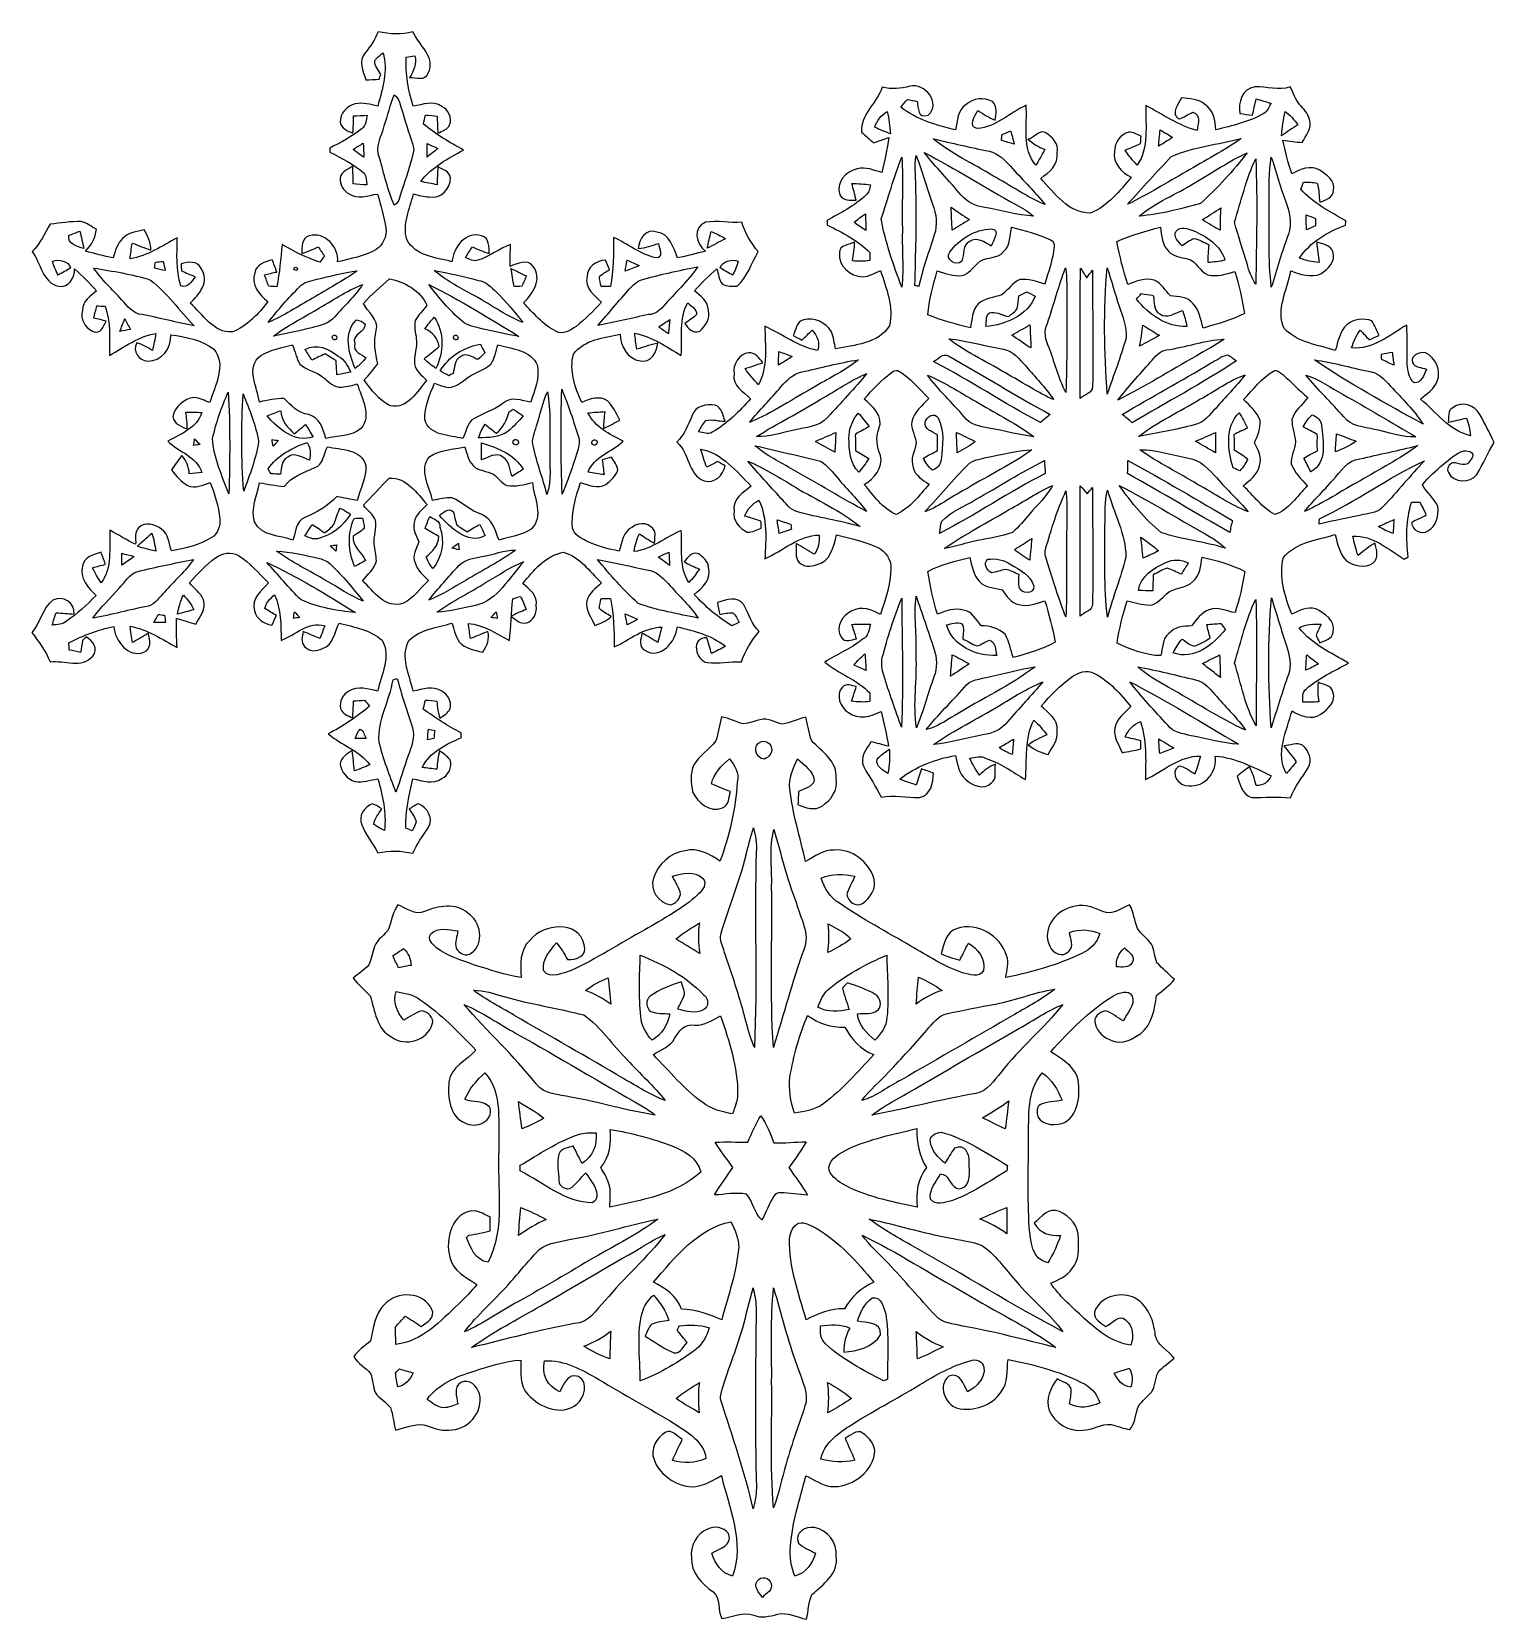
# Model space of a CAD drawing. Header units: centimetres. Extents: x -14.5 to 14.5, y -16.1 to 15.3.
import ezdxf

# ---------------------------------------------------------------- set-up
doc = ezdxf.new("R2010")
doc.units = ezdxf.units.CM
doc.header["$MEASUREMENT"] = 0
doc.layers.add('Layer 1', color=7, linetype='Continuous')

msp = doc.modelspace()

# ---------------------------------------------------------------- linework, layer by layer
at = {"layer": 'Layer 1', "color": 254}
for points, knots in [([(-7.62741, 15.32149), (-7.40022, 15.26963), (-7.16351, 15.26328), (-6.93667, 15.3222), (-6.93667, 15.3222), (-6.82872, 15.06608), (-6.47488, 14.81137), (-6.63504, 14.50305), (-6.63504, 14.50305), (-6.69255, 14.34818), (-6.87599, 14.41485), (-7.0037, 14.41732), (-7.0037, 14.41732), (-6.92714, 14.54679), (-6.852, 14.69037), (-6.90174, 14.84454), (-6.90174, 14.84454), (-6.95748, 14.83607), (-7.01322, 14.82725), (-7.06896, 14.81843), (-7.06896, 14.81843), (-7.09366, 14.48823), (-7.02345, 14.16685), (-6.9342, 13.85182), (-6.9342, 13.85182), (-6.74723, 13.87863), (-6.53909, 13.97035), (-6.36764, 13.84653), (-6.36764, 13.84653), (-6.23746, 13.78338), (-6.15068, 13.62428), (-6.21206, 13.4807), (-6.21206, 13.4807), (-6.25158, 13.38545), (-6.36235, 13.35969), (-6.44525, 13.31666), (-6.44525, 13.31666), (-6.45407, 13.42884), (-6.45548, 13.54102), (-6.45548, 13.65356), (-6.45548, 13.65356), (-6.51439, 13.6585), (-6.63152, 13.66837), (-6.69043, 13.67367), (-6.69043, 13.67367), (-6.70419, 13.61405), (-6.71795, 13.55443), (-6.731, 13.49481), (-6.731, 13.49481), (-6.4837, 13.29725), (-6.21348, 13.13145), (-5.93549, 12.98116), (-5.93549, 12.98116), (-6.24734, 12.821), (-6.56131, 12.6432), (-6.78074, 12.36133), (-6.78074, 12.36133), (-6.6742, 12.33452), (-6.56625, 12.31582), (-6.45795, 12.29572), (-6.45795, 12.29572), (-6.45619, 12.41319), (-6.45407, 12.53102), (-6.44454, 12.64814), (-6.44454, 12.64814), (-6.34577, 12.60193), (-6.21101, 12.55818), (-6.19443, 12.43189), (-6.19443, 12.43189), (-6.19407, 12.22234), (-6.38775, 12.00009), (-6.61494, 12.05477), (-6.61494, 12.05477), (-6.72218, 12.05512), (-6.82519, 12.08899), (-6.92856, 12.11368), (-6.92856, 12.11368), (-6.99699, 11.8237), (-7.15222, 11.51361), (-7.05944, 11.21269), (-7.05944, 11.21269), (-6.89187, 10.88602), (-6.48476, 10.85497), (-6.16585, 10.77313), (-6.16585, 10.77313), (-6.13128, 11.05817), (-5.90444, 11.3792), (-5.57918, 11.28501), (-5.57918, 11.28501), (-5.42819, 11.23985), (-5.42608, 11.06276), (-5.4296, 10.93399), (-5.4296, 10.93399), (-5.54284, 10.97174), (-5.65256, 11.01901), (-5.76227, 11.06593), (-5.76227, 11.06593), (-5.80919, 10.99502), (-5.85541, 10.92376), (-5.90021, 10.85144), (-5.90021, 10.85144), (-5.82189, 10.82322), (-5.73864, 10.77207), (-5.65256, 10.80241), (-5.65256, 10.80241), (-5.42325, 10.87473), (-5.23169, 11.02995), (-5.00592, 11.11285), (-5.00592, 11.11285), (-5.0105, 10.96892), (-5.01579, 10.82499), (-5.01403, 10.6807), (-5.01403, 10.6807), (-4.87257, 10.73362), (-4.67395, 10.8391), (-4.56001, 10.68035), (-4.56001, 10.68035), (-4.37092, 10.43658), (-4.56318, 10.13707), (-4.75051, 9.95645), (-4.75051, 9.95645), (-4.54978, 9.75889), (-4.37056, 9.52359), (-4.11092, 9.39976), (-4.11092, 9.39976), (-3.97263, 9.30875), (-3.82482, 9.41987), (-3.70875, 9.49325), (-3.70875, 9.49325), (-3.52601, 9.63507), (-3.36691, 9.8044), (-3.20816, 9.97162), (-3.20816, 9.97162), (-3.35033, 10.10673), (-3.54859, 10.25243), (-3.49144, 10.48067), (-3.49144, 10.48067), (-3.48791, 10.67153), (-3.31082, 10.79394), (-3.1302, 10.80206), (-3.1302, 10.80206), (-3.10339, 10.73997), (-3.07587, 10.67788), (-3.04871, 10.61579), (-3.04871, 10.61579), (-3.11679, 10.57275), (-3.18841, 10.53465), (-3.25014, 10.48314), (-3.25014, 10.48314), (-3.24697, 10.41435), (-3.22968, 10.34697), (-3.21486, 10.27959), (-3.21486, 10.27959), (-3.15383, 10.2803), (-3.09245, 10.281), (-3.03107, 10.28136), (-3.03107, 10.28136), (-2.97392, 10.60238), (-2.95839, 10.92835), (-2.9718, 11.25361), (-2.9718, 11.25361), (-2.68781, 11.13014), (-2.44016, 10.916), (-2.1336, 10.85144), (-2.1336, 10.85144), (-1.96391, 10.83663), (-2.06551, 11.0423), (-2.07963, 11.13578), (-2.07963, 11.13578), (-2.20909, 11.08851), (-2.34103, 11.04371), (-2.47932, 11.03348), (-2.47932, 11.03348), (-2.46874, 11.21375), (-2.32904, 11.44058), (-2.11314, 11.36015), (-2.11314, 11.36015), (-1.85949, 11.3344), (-1.78506, 11.04336), (-1.70215, 10.84721), (-1.70215, 10.84721), (-1.5173, 10.88531), (-1.33562, 10.93541), (-1.15288, 10.98127), (-1.15288, 10.98127), (-1.3335, 11.12732), (-1.41676, 11.44517), (-1.149, 11.55488), (-1.149, 11.55488), (-0.91123, 11.59439), (-0.66922, 11.52984), (-0.42863, 11.55241), (-0.42863, 11.55241), (-0.36795, 11.33651), (-0.24836, 11.1439), (-0.10619, 10.97209), (-0.10619, 10.97209), (-0.24271, 10.74349), (-0.31715, 10.47009), (-0.52282, 10.28841), (-0.52282, 10.28841), (-0.62195, 10.28453), (-0.72708, 10.281), (-0.81633, 10.33074), (-0.81633, 10.33074), (-0.89112, 10.41153), (-0.89182, 10.5343), (-0.92639, 10.63272), (-0.92639, 10.63272), (-1.08091, 10.49479), (-1.23437, 10.35473), (-1.36843, 10.19669), (-1.36843, 10.19669), (-1.24319, 10.09897), (-1.09643, 9.98537), (-1.09291, 9.8104), (-1.09291, 9.8104), (-1.0474, 9.64671), (-1.15076, 9.50489), (-1.26048, 9.39976), (-1.26048, 9.39976), (-1.4097, 9.34402), (-1.48661, 9.45903), (-1.55928, 9.55252), (-1.55928, 9.55252), (-1.48026, 9.60896), (-1.39171, 9.65482), (-1.32539, 9.72714), (-1.32539, 9.72714), (-1.31233, 9.8358), (-1.43581, 9.89048), (-1.4986, 9.95927), (-1.4986, 9.95927), (-1.68204, 9.64212), (-1.60232, 9.26641), (-1.62983, 8.91857), (-1.62983, 8.91857), (-1.92405, 9.0872), (-2.20663, 9.29852), (-2.54953, 9.35708), (-2.54953, 9.35708), (-2.54106, 9.25124), (-2.52695, 9.14541), (-2.50508, 9.04099), (-2.50508, 9.04099), (-2.36961, 9.08579), (-2.2352, 9.13095), (-2.0955, 9.1634), (-2.0955, 9.1634), (-2.10538, 8.99054), (-2.23555, 8.75912), (-2.44016, 8.81098), (-2.44016, 8.81098), (-2.69804, 8.84978), (-2.83281, 9.10414), (-2.8388, 9.34297), (-2.8388, 9.34297), (-3.16054, 9.26465), (-3.55141, 9.23784), (-3.75955, 8.94503), (-3.75955, 8.94503), (-3.85163, 8.62083), (-3.73168, 8.2864), (-3.59657, 7.99112), (-3.59657, 7.99112), (-3.43817, 8.06274), (-3.25014, 8.12588), (-3.08963, 8.02146), (-3.08963, 8.02146), (-2.97709, 7.92092), (-2.91289, 7.77311), (-2.84163, 7.64046), (-2.84163, 7.64046), (-2.94958, 7.58296), (-3.05717, 7.52546), (-3.1683, 7.47466), (-3.1683, 7.47466), (-3.16865, 7.58649), (-3.15524, 7.69691), (-3.14149, 7.80732), (-3.14149, 7.80732), (-3.25367, 7.80133), (-3.36374, 7.79392), (-3.47486, 7.78157), (-3.47486, 7.78157), (-3.33693, 7.50394), (-3.04447, 7.35683), (-2.78059, 7.22136), (-2.78059, 7.22136), (-3.00673, 7.00934), (-3.35033, 6.92044), (-3.4738, 6.61176), (-3.4738, 6.61176), (-3.36868, 6.58954), (-3.26249, 6.57225), (-3.1556, 6.56237), (-3.1556, 6.56237), (-3.16724, 6.65939), (-3.18029, 6.75605), (-3.19229, 6.85306), (-3.19229, 6.85306), (-3.1309, 6.86964), (-3.06952, 6.88657), (-3.00778, 6.90351), (-3.00778, 6.90351), (-2.96051, 6.82308), (-2.89842, 6.74687), (-2.88114, 6.65304), (-2.88114, 6.65304), (-2.92559, 6.5345), (-3.02225, 6.44137), (-3.12103, 6.36693), (-3.12103, 6.36693), (-3.28083, 6.27098), (-3.46251, 6.35494), (-3.62162, 6.40503), (-3.62162, 6.40503), (-3.72075, 6.11364), (-3.81071, 5.81096), (-3.77896, 5.49945), (-3.77896, 5.49945), (-3.75003, 5.36716), (-3.60821, 5.30966), (-3.5052, 5.2451), (-3.5052, 5.2451), (-3.29918, 5.14879), (-3.07834, 5.08776), (-2.85468, 5.04825), (-2.85468, 5.04825), (-2.80564, 5.21829), (-2.78342, 5.44442), (-2.59362, 5.52168), (-2.59362, 5.52168), (-2.45745, 5.63986), (-2.22991, 5.60211), (-2.15371, 5.43842), (-2.15371, 5.43842), (-2.14171, 5.36152), (-2.15477, 5.28355), (-2.16006, 5.20629), (-2.16006, 5.20629), (-2.26448, 5.25709), (-2.36044, 5.32271), (-2.45286, 5.39221), (-2.45286, 5.39221), (-2.51284, 5.28249), (-2.54776, 5.1622), (-2.55834, 5.03802), (-2.55834, 5.03802), (-2.21192, 5.08635), (-1.94275, 5.3213), (-1.63124, 5.45747), (-1.63124, 5.45747), (-1.60867, 5.11669), (-1.67534, 4.72757), (-1.47779, 4.42489), (-1.47779, 4.42489), (-1.40335, 4.50991), (-1.3335, 4.59881), (-1.26894, 4.69159), (-1.26894, 4.69159), (-1.37089, 4.73639), (-1.47249, 4.78226), (-1.57163, 4.8327), (-1.57163, 4.8327), (-1.4986, 4.91737), (-1.43475, 5.04437), (-1.28905, 4.9971), (-1.28905, 4.9971), (-1.2005, 4.93183), (-1.0989, 4.84964), (-1.09008, 4.7304), (-1.09008, 4.7304), (-1.01953, 4.49439), (-1.21285, 4.32153), (-1.37442, 4.19135), (-1.37442, 4.19135), (-1.15429, 3.95323), (-0.90664, 3.7398), (-0.62759, 3.57293), (-0.62759, 3.57293), (-0.57891, 3.59481), (-0.53023, 3.61633), (-0.48084, 3.63784), (-0.48084, 3.63784), (-0.51999, 3.70134), (-0.54504, 3.78213), (-0.60925, 3.82411), (-0.60925, 3.82411), (-0.69638, 3.83611), (-0.78352, 3.80471), (-0.86924, 3.79554), (-0.86924, 3.79554), (-0.88053, 3.85374), (-0.90241, 3.97016), (-0.91334, 4.02837), (-0.91334, 4.02837), (-0.74507, 4.08446), (-0.52211, 4.1716), (-0.39335, 3.98815), (-0.39335, 3.98815), (-0.2988, 3.80859), (-0.23918, 3.60539), (-0.08855, 3.4604), (-0.08855, 3.4604), (-0.2413, 3.28189), (-0.36371, 3.07975), (-0.44027, 2.85715), (-0.44027, 2.85715), (-0.66534, 2.86914), (-0.88935, 2.81799), (-1.11337, 2.84163), (-1.11337, 2.84163), (-1.35396, 2.88149), (-1.44709, 3.3468), (-1.12324, 3.33269), (-1.12324, 3.33269), (-1.0922, 3.23039), (-1.06221, 3.12773), (-1.03082, 3.02472), (-1.03082, 3.02472), (-0.93592, 3.0667), (-0.84314, 3.11397), (-0.75459, 3.1683), (-0.75459, 3.1683), (-1.03223, 3.38314), (-1.37231, 3.46957), (-1.70639, 3.55106), (-1.70639, 3.55106), (-1.73179, 3.26249), (-2.04788, 2.88608), (-2.34738, 3.08539), (-2.34738, 3.08539), (-2.48179, 3.15207), (-2.43381, 3.31329), (-2.4003, 3.42547), (-2.4003, 3.42547), (-2.29729, 3.36656), (-2.19816, 3.30094), (-2.0955, 3.24167), (-2.0955, 3.24167), (-2.06481, 3.34081), (-2.04505, 3.4477), (-2.01577, 3.54506), (-2.01577, 3.54506), (-2.36996, 3.53448), (-2.64936, 3.29918), (-2.95416, 3.15172), (-2.95416, 3.15172), (-2.96263, 3.47239), (-2.95557, 3.79906), (-3.03107, 4.11233), (-3.03107, 4.11233), (-3.09245, 4.11304), (-3.15383, 4.11339), (-3.21522, 4.11339), (-3.21522, 4.11339), (-3.22933, 4.04671), (-3.24697, 3.97969), (-3.24979, 3.91089), (-3.24979, 3.91089), (-3.17782, 3.85057), (-3.09421, 3.80541), (-3.0166, 3.7525), (-3.0166, 3.7525), (-3.10691, 3.66642), (-3.22368, 3.62021), (-3.33869, 3.57646), (-3.33869, 3.57646), (-3.40607, 3.73239), (-3.53307, 3.8802), (-3.4985, 4.06329), (-3.4985, 4.06329), (-3.46146, 4.22169), (-3.31576, 4.31377), (-3.20781, 4.42207), (-3.20781, 4.42207), (-3.44064, 4.64185), (-3.64173, 4.94559), (-3.96875, 5.02391), (-3.96875, 5.02391), (-4.31553, 4.96147), (-4.55083, 4.66337), (-4.7625, 4.40761), (-4.7625, 4.40761), (-4.63621, 4.29048), (-4.45558, 4.17336), (-4.49792, 3.96875), (-4.49792, 3.96875), (-4.47922, 3.83258), (-4.55083, 3.67312), (-4.68595, 3.62691), (-4.68595, 3.62691), (-4.81471, 3.6001), (-4.90396, 3.69182), (-4.99639, 3.75744), (-4.99639, 3.75744), (-4.89973, 3.80965), (-4.79919, 3.85445), (-4.69688, 3.89361), (-4.69688, 3.89361), (-4.73146, 3.9811), (-4.7692, 4.06753), (-4.80801, 4.1529), (-4.80801, 4.1529), (-4.85951, 4.13702), (-4.91067, 4.1208), (-4.96182, 4.10457), (-4.96182, 4.10457), (-4.99286, 3.83081), (-5.00168, 3.55494), (-5.02638, 3.28048), (-5.02638, 3.28048), (-5.28884, 3.41066), (-5.53967, 3.59198), (-5.84024, 3.61738), (-5.84024, 3.61738), (-5.82754, 3.51719), (-5.81413, 3.41701), (-5.79967, 3.31682), (-5.79967, 3.31682), (-5.68501, 3.36127), (-5.57318, 3.41277), (-5.45888, 3.45828), (-5.45888, 3.45828), (-5.40844, 3.31117), (-5.47617, 3.17183), (-5.55519, 3.05012), (-5.55519, 3.05012), (-5.71818, 3.08857), (-5.90903, 3.11503), (-6.02192, 3.25508), (-6.02192, 3.25508), (-6.1027, 3.36233), (-6.12211, 3.49956), (-6.1655, 3.62373), (-6.1655, 3.62373), (-6.45548, 3.53307), (-6.79944, 3.50732), (-7.01746, 3.27731), (-7.01746, 3.27731), (-7.19314, 2.9591), (-7.00476, 2.60068), (-6.93455, 2.2793), (-6.93455, 2.2793), (-6.74758, 2.30752), (-6.53909, 2.39995), (-6.36764, 2.27542), (-6.36764, 2.27542), (-6.24523, 2.21474), (-6.16268, 2.07539), (-6.20148, 1.93463), (-6.20148, 1.93463), (-6.23711, 1.84221), (-6.33095, 1.79493), (-6.40644, 1.74025), (-6.40644, 1.74025), (-6.43855, 1.85173), (-6.45407, 1.96674), (-6.46395, 2.08209), (-6.46395, 2.08209), (-6.52039, 2.08703), (-6.63328, 2.09762), (-6.68973, 2.10256), (-6.68973, 2.10256), (-6.70454, 2.04223), (-6.71865, 1.98155), (-6.73276, 1.92088), (-6.73276, 1.92088), (-6.49288, 1.75154), (-6.25052, 1.58327), (-5.98664, 1.45309), (-5.98664, 1.45309), (-5.98488, 1.43051), (-5.9817, 1.38536), (-5.97994, 1.36278), (-5.97994, 1.36278), (-6.27627, 1.22308), (-6.60294, 1.08091), (-6.75323, 0.76835), (-6.75323, 0.76835), (-6.65656, 0.75459), (-6.56096, 0.74542), (-6.46324, 0.73307), (-6.46324, 0.73307), (-6.45548, 0.85725), (-6.44137, 0.98072), (-6.41068, 1.10137), (-6.41068, 1.10137), (-6.33765, 1.04493), (-6.25934, 0.99201), (-6.20395, 0.91652), (-6.20395, 0.91652), (-6.15174, 0.76906), (-6.23535, 0.61242), (-6.36764, 0.54751), (-6.36764, 0.54751), (-6.53874, 0.42686), (-6.75217, 0.50518), (-6.93702, 0.54398), (-6.93702, 0.54398), (-7.01111, 0.22366), (-7.08836, -0.09878), (-7.0806, -0.43039), (-7.0806, -0.43039), (-7.03721, -0.44803), (-6.99347, -0.46567), (-6.94972, -0.48401), (-6.94972, -0.48401), (-6.9215, -0.42333), (-6.88728, -0.36407), (-6.87388, -0.2981), (-6.87388, -0.2981), (-6.89398, -0.20567), (-6.96348, -0.13511), (-7.01252, -0.0575), (-7.01252, -0.0575), (-6.9529, -0.01799), (-6.89434, 0.02505), (-6.8266, 0.05009), (-6.8266, 0.05009), (-6.65445, -0.02187), (-6.51616, -0.25012), (-6.63434, -0.42333), (-6.63434, -0.42333), (-6.74299, -0.58702), (-6.86012, -0.74613), (-6.93843, -0.92745), (-6.93843, -0.92745), (-7.16668, -0.88018), (-7.40481, -0.86889), (-7.63305, -0.92075), (-7.63305, -0.92075), (-7.73183, -0.73272), (-7.87118, -0.56762), (-7.94561, -0.36724), (-7.94561, -0.36724), (-8.02922, -0.19826), (-7.89552, -0.01376), (-7.74206, 0.05045), (-7.74206, 0.05045), (-7.67221, 0.03069), (-7.61365, -0.01376), (-7.55368, -0.05327), (-7.55368, -0.05327), (-7.61577, -0.14817), (-7.70114, -0.23918), (-7.70961, -0.35842), (-7.70961, -0.35842), (-7.6454, -0.40816), (-7.57132, -0.44168), (-7.499, -0.47801), (-7.499, -0.47801), (-7.46372, -0.12947), (-7.53463, 0.21202), (-7.6327, 0.54328), (-7.6327, 0.54328), (-7.78122, 0.51894), (-7.93362, 0.46743), (-8.08426, 0.49107), (-8.08426, 0.49107), (-8.23419, 0.53763), (-8.35378, 0.67592), (-8.37953, 0.82938), (-8.37953, 0.82938), (-8.37248, 0.9652), (-8.23595, 1.03434), (-8.13823, 1.10384), (-8.13823, 1.10384), (-8.11883, 0.97014), (-8.11001, 0.83538), (-8.09449, 0.70097), (-8.09449, 0.70097), (-7.99218, 0.73801), (-7.88952, 0.77611), (-7.79039, 0.82197), (-7.79039, 0.82197), (-8.001, 1.11019), (-8.35166, 1.21179), (-8.61448, 1.43298), (-8.61448, 1.43298), (-8.32203, 1.58433), (-8.04545, 1.76671), (-7.79639, 1.98226), (-7.79639, 1.98226), (-7.82849, 2.02106), (-7.86059, 2.05952), (-7.89234, 2.09762), (-7.89234, 2.09762), (-7.94738, 2.09479), (-8.0578, 2.0888), (-8.11283, 2.08562), (-8.11283, 2.08562), (-8.11565, 1.97273), (-8.12059, 1.85984), (-8.13259, 1.74731), (-8.13259, 1.74731), (-8.22078, 1.79246), (-8.33614, 1.82739), (-8.36859, 1.93322), (-8.36859, 1.93322), (-8.39893, 2.06622), (-8.3252, 2.21544), (-8.20244, 2.27542), (-8.20244, 2.27542), (-8.0324, 2.39536), (-7.82003, 2.31775), (-7.63552, 2.27894), (-7.63552, 2.27894), (-7.56603, 2.60103), (-7.36141, 2.96686), (-7.54698, 3.28436), (-7.54698, 3.28436), (-7.77487, 3.49497), (-8.10507, 3.54224), (-8.39646, 3.6255), (-8.39646, 3.6255), (-8.48819, 3.44911), (-8.51041, 3.18699), (-8.72913, 3.11926), (-8.72913, 3.11926), (-8.83991, 3.0607), (-8.99936, 3.0547), (-9.07944, 3.16301), (-9.07944, 3.16301), (-9.16199, 3.24203), (-9.12848, 3.36091), (-9.10872, 3.45793), (-9.10872, 3.45793), (-8.9983, 3.41313), (-8.88965, 3.36374), (-8.77888, 3.31999), (-8.77888, 3.31999), (-8.74571, 3.4036), (-8.71291, 3.48721), (-8.68151, 3.57117), (-8.68151, 3.57117), (-9.00254, 3.66748), (-9.26183, 3.39161), (-9.54193, 3.28224), (-9.54193, 3.28224), (-9.55146, 3.58493), (-9.5444, 3.90349), (-9.67634, 4.18359), (-9.67634, 4.18359), (-9.75536, 4.1081), (-9.85203, 4.03049), (-9.86402, 3.91336), (-9.86402, 3.91336), (-9.79311, 3.86186), (-9.71444, 3.82164), (-9.63895, 3.77719), (-9.63895, 3.77719), (-9.66752, 3.71157), (-9.69751, 3.64666), (-9.72785, 3.5814), (-9.72785, 3.5814), (-9.88589, 3.60821), (-10.03688, 3.7024), (-10.07039, 3.86891), (-10.07039, 3.86891), (-10.14906, 4.11092), (-9.92964, 4.26261), (-9.79523, 4.42348), (-9.79523, 4.42348), (-9.99173, 4.60163), (-10.15753, 4.82247), (-10.38789, 4.95935), (-10.38789, 4.95935), (-10.53183, 5.04825), (-10.71245, 5.01015), (-10.84368, 4.91525), (-10.84368, 4.91525), (-11.0363, 4.77449), (-11.1954, 4.59458), (-11.36015, 4.42348), (-11.36015, 4.42348), (-11.26666, 4.31236), (-11.13966, 4.2224), (-11.0811, 4.08693), (-11.0811, 4.08693), (-11.01654, 3.90454), (-11.15413, 3.75461), (-11.22998, 3.60257), (-11.22998, 3.60257), (-11.35803, 3.63855), (-11.48398, 3.68088), (-11.61133, 3.71898), (-11.61133, 3.71898), (-11.61838, 3.52637), (-11.61344, 3.3341), (-11.6018, 3.14184), (-11.6018, 3.14184), (-11.90131, 3.30447), (-12.18918, 3.49638), (-12.53031, 3.56447), (-12.53031, 3.56447), (-12.52396, 3.45546), (-12.50738, 3.3468), (-12.48234, 3.24026), (-12.48234, 3.24026), (-12.37615, 3.29847), (-12.27455, 3.36444), (-12.16872, 3.42336), (-12.16872, 3.42336), (-12.1479, 3.2893), (-12.09393, 3.11009), (-12.25797, 3.04906), (-12.25797, 3.04906), (-12.57512, 2.92664), (-12.82876, 3.27307), (-12.85734, 3.55424), (-12.85734, 3.55424), (-13.16637, 3.49144), (-13.46553, 3.38243), (-13.74281, 3.23215), (-13.74281, 3.23215), (-13.74105, 3.18523), (-13.73964, 3.13796), (-13.73787, 3.09069), (-13.73787, 3.09069), (-13.66308, 3.07516), (-13.58794, 3.05964), (-13.5128, 3.04412), (-13.5128, 3.04412), (-13.49657, 3.12349), (-13.48317, 3.20287), (-13.47329, 3.28295), (-13.47329, 3.28295), (-13.4553, 3.29988), (-13.41967, 3.3341), (-13.40168, 3.35139), (-13.40168, 3.35139), (-13.27221, 3.28013), (-13.15332, 3.1055), (-13.2715, 2.97109), (-13.2715, 2.97109), (-13.48281, 2.71851), (-13.83736, 2.89137), (-14.1164, 2.86032), (-14.1164, 2.86032), (-14.20142, 3.07375), (-14.33936, 3.25826), (-14.478, 3.43888), (-14.478, 3.43888), (-14.30479, 3.63149), (-14.26951, 3.91548), (-14.06066, 4.07776), (-14.06066, 4.07776), (-13.85958, 4.17689), (-13.6271, 4.03472), (-13.64015, 3.80189), (-13.64015, 3.80189), (-13.75869, 3.81212), (-13.87616, 3.81952), (-13.99434, 3.8294), (-13.99434, 3.8294), (-14.02292, 3.74897), (-14.04902, 3.66783), (-14.07336, 3.58599), (-14.07336, 3.58599), (-13.97459, 3.59375), (-13.86769, 3.5941), (-13.78761, 3.66289), (-13.78761, 3.66289), (-13.57277, 3.80612), (-13.38827, 3.98886), (-13.20412, 4.16878), (-13.20412, 4.16878), (-13.35405, 4.32012), (-13.54808, 4.51661), (-13.47258, 4.75227), (-13.47258, 4.75227), (-13.44859, 4.92901), (-13.24963, 4.98404), (-13.10781, 5.02673), (-13.10781, 5.02673), (-13.07783, 4.94806), (-13.04819, 4.86869), (-13.02068, 4.78861), (-13.02068, 4.78861), (-13.10534, 4.76532), (-13.18966, 4.74274), (-13.27432, 4.72017), (-13.27432, 4.72017), (-13.22705, 4.61574), (-13.16919, 4.51591), (-13.10428, 4.42136), (-13.10428, 4.42136), (-12.87745, 4.71911), (-12.95153, 5.11034), (-12.93107, 5.461), (-12.93107, 5.461), (-12.76174, 5.36893), (-12.59911, 5.26415), (-12.42378, 5.18336), (-12.42378, 5.18336), (-12.4139, 5.29308), (-12.452, 5.43101), (-12.35922, 5.51497), (-12.35922, 5.51497), (-12.23645, 5.63633), (-12.03149, 5.57777), (-11.90978, 5.48217), (-11.90978, 5.48217), (-11.77255, 5.38268), (-11.7662, 5.19889), (-11.71293, 5.05037), (-11.71293, 5.05037), (-11.43988, 5.10081), (-11.16365, 5.17243), (-10.92235, 5.3146), (-10.92235, 5.3146), (-10.79712, 5.38939), (-10.74455, 5.54567), (-10.75619, 5.68501), (-10.75619, 5.68501), (-10.78653, 5.93302), (-10.8585, 6.17396), (-10.94634, 6.40715), (-10.94634, 6.40715), (-11.09098, 6.36058), (-11.24797, 6.2738), (-11.39966, 6.34577), (-11.39966, 6.34577), (-11.52525, 6.42232), (-11.61733, 6.54085), (-11.71646, 6.64704), (-11.71646, 6.64704), (-11.65225, 6.74793), (-11.58346, 6.84636), (-11.50726, 6.93879), (-11.50726, 6.93879), (-11.42012, 6.83754), (-11.36756, 6.71407), (-11.36227, 6.57825), (-11.36227, 6.57825), (-11.27831, 6.58495), (-11.19434, 6.59236), (-11.11038, 6.60047), (-11.11038, 6.60047), (-11.20563, 6.91444), (-11.56758, 7.00969), (-11.78736, 7.22348), (-11.78736, 7.22348), (-11.52772, 7.35718), (-11.20846, 7.49018), (-11.11179, 7.79216), (-11.11179, 7.79216), (-11.21939, 7.79498), (-11.32593, 7.79709), (-11.43282, 7.79709), (-11.43282, 7.79709), (-11.41307, 7.68738), (-11.40037, 7.57626), (-11.40037, 7.46442), (-11.40037, 7.46442), (-11.51608, 7.50958), (-11.66883, 7.56497), (-11.68682, 7.70819), (-11.68682, 7.70819), (-11.64661, 7.90152), (-11.46669, 8.06873), (-11.26737, 8.08426), (-11.26737, 8.08426), (-11.1566, 8.08002), (-11.05711, 8.02358), (-10.95446, 7.98759), (-10.95446, 7.98759), (-10.86168, 8.31709), (-10.60944, 8.73972), (-10.8839, 9.04804), (-10.8839, 9.04804), (-11.1192, 9.23325), (-11.4367, 9.28617), (-11.72704, 9.32603), (-11.72704, 9.32603), (-11.71258, 9.06498), (-11.91295, 8.79863), (-12.18389, 8.80745), (-12.18389, 8.80745), (-12.35781, 8.81133), (-12.49962, 9.00747), (-12.40155, 9.16622), (-12.40155, 9.16622), (-12.28654, 9.14365), (-12.18918, 9.07591), (-12.09146, 9.01559), (-12.09146, 9.01559), (-12.06077, 9.12636), (-12.04419, 9.24101), (-12.02549, 9.35426), (-12.02549, 9.35426), (-12.36663, 9.29781), (-12.64673, 9.08579), (-12.93954, 8.91928), (-12.93954, 8.91928), (-12.95047, 9.24701), (-12.90602, 9.58074), (-13.02879, 9.89436), (-13.02879, 9.89436), (-13.08171, 9.89577), (-13.13498, 9.89718), (-13.18789, 9.89824), (-13.18789, 9.89824), (-13.20835, 9.8171), (-13.23234, 9.73984), (-13.25245, 9.65729), (-13.25245, 9.65729), (-13.16955, 9.63754), (-13.087, 9.61778), (-13.00445, 9.59697), (-13.00445, 9.59697), (-13.06548, 9.49607), (-13.1064, 9.32109), (-13.27926, 9.39871), (-13.27926, 9.39871), (-13.42743, 9.47737), (-13.52021, 9.64106), (-13.47682, 9.81075), (-13.47682, 9.81075), (-13.47294, 9.98714), (-13.31771, 10.09474), (-13.19706, 10.1981), (-13.19706, 10.1981), (-13.33429, 10.35015), (-13.47858, 10.4962), (-13.63204, 10.63237), (-13.63204, 10.63237), (-13.62393, 10.45034), (-13.74881, 10.25349), (-13.94813, 10.28876), (-13.94813, 10.28876), (-14.26139, 10.3565), (-14.30232, 10.74914), (-14.47059, 10.97668), (-14.47059, 10.97668), (-14.30267, 11.12344), (-14.23458, 11.34004), (-14.11041, 11.51678), (-14.11041, 11.51678), (-13.90721, 11.53901), (-13.70365, 11.5697), (-13.49869, 11.57041), (-13.49869, 11.57041), (-13.39003, 11.54148), (-13.29972, 11.46739), (-13.19918, 11.41942), (-13.19918, 11.41942), (-13.214, 11.24761), (-13.29231, 11.09521), (-13.4179, 10.98197), (-13.4179, 10.98197), (-13.23552, 10.93611), (-13.05419, 10.88602), (-12.87004, 10.84651), (-12.87004, 10.84651), (-12.82735, 10.98268), (-12.78784, 11.13226), (-12.68166, 11.23527), (-12.68166, 11.23527), (-12.57194, 11.35239), (-12.39732, 11.36156), (-12.25409, 11.40531), (-12.25409, 11.40531), (-12.17895, 11.2836), (-12.12286, 11.14884), (-12.12286, 11.00384), (-12.12286, 11.00384), (-12.24739, 11.0423), (-12.36663, 11.0938), (-12.48692, 11.14319), (-12.48692, 11.14319), (-12.50915, 11.03983), (-12.52361, 10.9347), (-12.53102, 10.82922), (-12.53102, 10.82922), (-12.18918, 10.88708), (-11.89814, 11.08569), (-11.59933, 11.24726), (-11.59933, 11.24726), (-11.60463, 10.93011), (-11.6272, 10.60521), (-11.53195, 10.29758), (-11.53195, 10.29758), (-11.3919, 10.23761), (-11.31323, 10.38084), (-11.24585, 10.47574), (-11.24585, 10.47574), (-11.33651, 10.51525), (-11.42753, 10.5537), (-11.51749, 10.59427), (-11.51749, 10.59427), (-11.5189, 10.62814), (-11.52208, 10.69552), (-11.52349, 10.72903), (-11.52349, 10.72903), (-11.38802, 10.76889), (-11.19646, 10.80382), (-11.12943, 10.6366), (-11.12943, 10.6366), (-10.94564, 10.39354), (-11.16718, 10.1159), (-11.34286, 9.95221), (-11.34286, 9.95221), (-11.09592, 9.73737), (-10.88284, 9.35814), (-10.50996, 9.38318), (-10.50996, 9.38318), (-10.21715, 9.50066), (-9.99525, 9.73808), (-9.80652, 9.98361), (-9.80652, 9.98361), (-9.98079, 10.11414), (-10.14589, 10.32439), (-10.06546, 10.55511), (-10.06546, 10.55511), (-10.03935, 10.72092), (-9.85908, 10.77489), (-9.72185, 10.81299), (-9.72185, 10.81299), (-9.69045, 10.73185), (-9.65941, 10.65071), (-9.63048, 10.56887), (-9.63048, 10.56887), (-9.69186, 10.55582), (-9.81428, 10.52971), (-9.87566, 10.51666), (-9.87566, 10.51666), (-9.84779, 10.43975), (-9.81886, 10.3632), (-9.78958, 10.287), (-9.78958, 10.287), (-9.73631, 10.28418), (-9.68269, 10.28171), (-9.62907, 10.27889), (-9.62907, 10.27889), (-9.57721, 10.5537), (-9.55075, 10.83239), (-9.52571, 11.11038), (-9.52571, 11.11038), (-9.2837, 10.98056), (-9.04381, 10.84439), (-8.77782, 10.76643), (-8.77782, 10.76643), (-8.74818, 10.80594), (-8.7182, 10.84509), (-8.68821, 10.88425), (-8.68821, 10.88425), (-8.72808, 10.94528), (-8.76794, 11.00561), (-8.80816, 11.06593), (-8.80816, 11.06593), (-8.91646, 11.01937), (-9.02441, 10.97245), (-9.13589, 10.93435), (-9.13589, 10.93435), (-9.13871, 11.0617), (-9.14188, 11.24021), (-8.99054, 11.28501), (-8.99054, 11.28501), (-8.67904, 11.36967), (-8.40493, 11.07299), (-8.42645, 10.76925), (-8.42645, 10.76925), (-8.16857, 10.83522), (-7.89623, 10.87826), (-7.66516, 11.0176), (-7.66516, 11.0176), (-7.52122, 11.09945), (-7.45984, 11.27689), (-7.47078, 11.436), (-7.47078, 11.436), (-7.50923, 11.6653), (-7.57379, 11.88896), (-7.6387, 12.11192), (-7.6387, 12.11192), (-7.82496, 12.08511), (-8.03204, 11.99515), (-8.20208, 12.11756), (-8.20208, 12.11756), (-8.31815, 12.17401), (-8.38518, 12.30595), (-8.37494, 12.43189), (-8.37494, 12.43189), (-8.35801, 12.55748), (-8.21478, 12.6051), (-8.12412, 12.66119), (-8.12412, 12.66119), (-8.12412, 12.54513), (-8.1213, 12.4273), (-8.12024, 12.31089), (-8.12024, 12.31089), (-8.05321, 12.3063), (-7.91916, 12.29677), (-7.85213, 12.29184), (-7.85213, 12.29184), (-7.86236, 12.3698), (-7.85918, 12.45447), (-7.90116, 12.52396), (-7.90116, 12.52396), (-8.10542, 12.69929), (-8.34566, 12.82136), (-8.58379, 12.94306), (-8.58379, 12.94306), (-8.58379, 12.96247), (-8.58414, 13.00127), (-8.58414, 13.02067), (-8.58414, 13.02067), (-8.36224, 13.13603), (-8.13364, 13.24892), (-7.94138, 13.41155), (-7.94138, 13.41155), (-7.86165, 13.47329), (-7.86271, 13.58159), (-7.84543, 13.6719), (-7.84543, 13.6719), (-7.91281, 13.66802), (-8.04757, 13.66061), (-8.11495, 13.65709), (-8.11495, 13.65709), (-8.11459, 13.54349), (-8.11601, 13.4299), (-8.12412, 13.3163), (-8.12412, 13.3163), (-8.2236, 13.36252), (-8.35836, 13.40626), (-8.37565, 13.53256), (-8.37565, 13.53256), (-8.38271, 13.70436), (-8.24124, 13.85676), (-8.08073, 13.89839), (-8.08073, 13.89839), (-7.92868, 13.9259), (-7.77946, 13.88674), (-7.63376, 13.8497), (-7.63376, 13.8497), (-7.54027, 14.18766), (-7.42703, 14.55702), (-7.52863, 14.90627), (-7.52863, 14.90627), (-7.58684, 14.85653), (-7.64858, 14.80926), (-7.69444, 14.74752), (-7.69444, 14.74752), (-7.7029, 14.64416), (-7.61647, 14.56478), (-7.57202, 14.47871), (-7.57202, 14.47871), (-7.58402, 14.44625), (-7.59566, 14.41415), (-7.6073, 14.38204), (-7.6073, 14.38204), (-7.67292, 14.37887), (-7.80415, 14.37217), (-7.86977, 14.36899), (-7.86977, 14.36899), (-7.9248, 14.53974), (-8.02252, 14.7514), (-7.88353, 14.90451), (-7.88353, 14.90451), (-7.77663, 15.02939), (-7.6895, 15.16909), (-7.62741, 15.32149), (-7.62741, 15.32149), (-7.62741, 15.32149), (-7.62741, 15.32149), (-7.62741, 15.32149)], [0, 0, 0, 0, 0.00314465, 0.00314465, 0.00314465, 0.00314465, 0.00628931, 0.00628931, 0.00628931, 0.00628931, 0.00943396, 0.00943396, 0.00943396, 0.00943396, 0.01257862, 0.01257862, 0.01257862, 0.01257862, 0.01572327, 0.01572327, 0.01572327, 0.01572327, 0.01886792, 0.01886792, 0.01886792, 0.01886792, 0.02201258, 0.02201258, 0.02201258, 0.02201258, 0.02515723, 0.02515723, 0.02515723, 0.02515723, 0.02830189, 0.02830189, 0.02830189, 0.02830189, 0.03144654, 0.03144654, 0.03144654, 0.03144654, 0.03459119, 0.03459119, 0.03459119, 0.03459119, 0.03773585, 0.03773585, 0.03773585, 0.03773585, 0.0408805, 0.0408805, 0.0408805, 0.0408805, 0.04402516, 0.04402516, 0.04402516, 0.04402516, 0.04716981, 0.04716981, 0.04716981, 0.04716981, 0.05031447, 0.05031447, 0.05031447, 0.05031447, 0.05345912, 0.05345912, 0.05345912, 0.05345912, 0.05660377, 0.05660377, 0.05660377, 0.05660377, 0.05974843, 0.05974843, 0.05974843, 0.05974843, 0.06289308, 0.06289308, 0.06289308, 0.06289308, 0.06603774, 0.06603774, 0.06603774, 0.06603774, 0.06918239, 0.06918239, 0.06918239, 0.06918239, 0.07232704, 0.07232704, 0.07232704, 0.07232704, 0.0754717, 0.0754717, 0.0754717, 0.0754717, 0.07861635, 0.07861635, 0.07861635, 0.07861635, 0.08176101, 0.08176101, 0.08176101, 0.08176101, 0.08490566, 0.08490566, 0.08490566, 0.08490566, 0.08805031, 0.08805031, 0.08805031, 0.08805031, 0.09119497, 0.09119497, 0.09119497, 0.09119497, 0.09433962, 0.09433962, 0.09433962, 0.09433962, 0.09748428, 0.09748428, 0.09748428, 0.09748428, 0.10062893, 0.10062893, 0.10062893, 0.10062893, 0.10377358, 0.10377358, 0.10377358, 0.10377358, 0.10691824, 0.10691824, 0.10691824, 0.10691824, 0.11006289, 0.11006289, 0.11006289, 0.11006289, 0.11320755, 0.11320755, 0.11320755, 0.11320755, 0.1163522, 0.1163522, 0.1163522, 0.1163522, 0.11949686, 0.11949686, 0.11949686, 0.11949686, 0.12264151, 0.12264151, 0.12264151, 0.12264151, 0.12578616, 0.12578616, 0.12578616, 0.12578616, 0.12893082, 0.12893082, 0.12893082, 0.12893082, 0.13207547, 0.13207547, 0.13207547, 0.13207547, 0.13522013, 0.13522013, 0.13522013, 0.13522013, 0.13836478, 0.13836478, 0.13836478, 0.13836478, 0.14150943, 0.14150943, 0.14150943, 0.14150943, 0.14465409, 0.14465409, 0.14465409, 0.14465409, 0.14779874, 0.14779874, 0.14779874, 0.14779874, 0.1509434, 0.1509434, 0.1509434, 0.1509434, 0.15408805, 0.15408805, 0.15408805, 0.15408805, 0.1572327, 0.1572327, 0.1572327, 0.1572327, 0.16037736, 0.16037736, 0.16037736, 0.16037736, 0.16352201, 0.16352201, 0.16352201, 0.16352201, 0.16666667, 0.16666667, 0.16666667, 0.16666667, 0.16981132, 0.16981132, 0.16981132, 0.16981132, 0.17295597, 0.17295597, 0.17295597, 0.17295597, 0.17610063, 0.17610063, 0.17610063, 0.17610063, 0.17924528, 0.17924528, 0.17924528, 0.17924528, 0.18238994, 0.18238994, 0.18238994, 0.18238994, 0.18553459, 0.18553459, 0.18553459, 0.18553459, 0.18867925, 0.18867925, 0.18867925, 0.18867925, 0.1918239, 0.1918239, 0.1918239, 0.1918239, 0.19496855, 0.19496855, 0.19496855, 0.19496855, 0.19811321, 0.19811321, 0.19811321, 0.19811321, 0.20125786, 0.20125786, 0.20125786, 0.20125786, 0.20440252, 0.20440252, 0.20440252, 0.20440252, 0.20754717, 0.20754717, 0.20754717, 0.20754717, 0.21069182, 0.21069182, 0.21069182, 0.21069182, 0.21383648, 0.21383648, 0.21383648, 0.21383648, 0.21698113, 0.21698113, 0.21698113, 0.21698113, 0.22012579, 0.22012579, 0.22012579, 0.22012579, 0.22327044, 0.22327044, 0.22327044, 0.22327044, 0.22641509, 0.22641509, 0.22641509, 0.22641509, 0.22955975, 0.22955975, 0.22955975, 0.22955975, 0.2327044, 0.2327044, 0.2327044, 0.2327044, 0.23584906, 0.23584906, 0.23584906, 0.23584906, 0.23899371, 0.23899371, 0.23899371, 0.23899371, 0.24213836, 0.24213836, 0.24213836, 0.24213836, 0.24528302, 0.24528302, 0.24528302, 0.24528302, 0.24842767, 0.24842767, 0.24842767, 0.24842767, 0.25157233, 0.25157233, 0.25157233, 0.25157233, 0.25471698, 0.25471698, 0.25471698, 0.25471698, 0.25786164, 0.25786164, 0.25786164, 0.25786164, 0.26100629, 0.26100629, 0.26100629, 0.26100629, 0.26415094, 0.26415094, 0.26415094, 0.26415094, 0.2672956, 0.2672956, 0.2672956, 0.2672956, 0.27044025, 0.27044025, 0.27044025, 0.27044025, 0.27358491, 0.27358491, 0.27358491, 0.27358491, 0.27672956, 0.27672956, 0.27672956, 0.27672956, 0.27987421, 0.27987421, 0.27987421, 0.27987421, 0.28301887, 0.28301887, 0.28301887, 0.28301887, 0.28616352, 0.28616352, 0.28616352, 0.28616352, 0.28930818, 0.28930818, 0.28930818, 0.28930818, 0.29245283, 0.29245283, 0.29245283, 0.29245283, 0.29559748, 0.29559748, 0.29559748, 0.29559748, 0.29874214, 0.29874214, 0.29874214, 0.29874214, 0.30188679, 0.30188679, 0.30188679, 0.30188679, 0.30503145, 0.30503145, 0.30503145, 0.30503145, 0.3081761, 0.3081761, 0.3081761, 0.3081761, 0.31132075, 0.31132075, 0.31132075, 0.31132075, 0.31446541, 0.31446541, 0.31446541, 0.31446541, 0.31761006, 0.31761006, 0.31761006, 0.31761006, 0.32075472, 0.32075472, 0.32075472, 0.32075472, 0.32389937, 0.32389937, 0.32389937, 0.32389937, 0.32704403, 0.32704403, 0.32704403, 0.32704403, 0.33018868, 0.33018868, 0.33018868, 0.33018868, 0.33333333, 0.33333333, 0.33333333, 0.33333333, 0.33647799, 0.33647799, 0.33647799, 0.33647799, 0.33962264, 0.33962264, 0.33962264, 0.33962264, 0.3427673, 0.3427673, 0.3427673, 0.3427673, 0.34591195, 0.34591195, 0.34591195, 0.34591195, 0.3490566, 0.3490566, 0.3490566, 0.3490566, 0.35220126, 0.35220126, 0.35220126, 0.35220126, 0.35534591, 0.35534591, 0.35534591, 0.35534591, 0.35849057, 0.35849057, 0.35849057, 0.35849057, 0.36163522, 0.36163522, 0.36163522, 0.36163522, 0.36477987, 0.36477987, 0.36477987, 0.36477987, 0.36792453, 0.36792453, 0.36792453, 0.36792453, 0.37106918, 0.37106918, 0.37106918, 0.37106918, 0.37421384, 0.37421384, 0.37421384, 0.37421384, 0.37735849, 0.37735849, 0.37735849, 0.37735849, 0.38050314, 0.38050314, 0.38050314, 0.38050314, 0.3836478, 0.3836478, 0.3836478, 0.3836478, 0.38679245, 0.38679245, 0.38679245, 0.38679245, 0.38993711, 0.38993711, 0.38993711, 0.38993711, 0.39308176, 0.39308176, 0.39308176, 0.39308176, 0.39622642, 0.39622642, 0.39622642, 0.39622642, 0.39937107, 0.39937107, 0.39937107, 0.39937107, 0.40251572, 0.40251572, 0.40251572, 0.40251572, 0.40566038, 0.40566038, 0.40566038, 0.40566038, 0.40880503, 0.40880503, 0.40880503, 0.40880503, 0.41194969, 0.41194969, 0.41194969, 0.41194969, 0.41509434, 0.41509434, 0.41509434, 0.41509434, 0.41823899, 0.41823899, 0.41823899, 0.41823899, 0.42138365, 0.42138365, 0.42138365, 0.42138365, 0.4245283, 0.4245283, 0.4245283, 0.4245283, 0.42767296, 0.42767296, 0.42767296, 0.42767296, 0.43081761, 0.43081761, 0.43081761, 0.43081761, 0.43396226, 0.43396226, 0.43396226, 0.43396226, 0.43710692, 0.43710692, 0.43710692, 0.43710692, 0.44025157, 0.44025157, 0.44025157, 0.44025157, 0.44339623, 0.44339623, 0.44339623, 0.44339623, 0.44654088, 0.44654088, 0.44654088, 0.44654088, 0.44968553, 0.44968553, 0.44968553, 0.44968553, 0.45283019, 0.45283019, 0.45283019, 0.45283019, 0.45597484, 0.45597484, 0.45597484, 0.45597484, 0.4591195, 0.4591195, 0.4591195, 0.4591195, 0.46226415, 0.46226415, 0.46226415, 0.46226415, 0.46540881, 0.46540881, 0.46540881, 0.46540881, 0.46855346, 0.46855346, 0.46855346, 0.46855346, 0.47169811, 0.47169811, 0.47169811, 0.47169811, 0.47484277, 0.47484277, 0.47484277, 0.47484277, 0.47798742, 0.47798742, 0.47798742, 0.47798742, 0.48113208, 0.48113208, 0.48113208, 0.48113208, 0.48427673, 0.48427673, 0.48427673, 0.48427673, 0.48742138, 0.48742138, 0.48742138, 0.48742138, 0.49056604, 0.49056604, 0.49056604, 0.49056604, 0.49371069, 0.49371069, 0.49371069, 0.49371069, 0.49685535, 0.49685535, 0.49685535, 0.49685535, 0.5, 0.5, 0.5, 0.5, 0.50314465, 0.50314465, 0.50314465, 0.50314465, 0.50628931, 0.50628931, 0.50628931, 0.50628931, 0.50943396, 0.50943396, 0.50943396, 0.50943396, 0.51257862, 0.51257862, 0.51257862, 0.51257862, 0.51572327, 0.51572327, 0.51572327, 0.51572327, 0.51886792, 0.51886792, 0.51886792, 0.51886792, 0.52201258, 0.52201258, 0.52201258, 0.52201258, 0.52515723, 0.52515723, 0.52515723, 0.52515723, 0.52830189, 0.52830189, 0.52830189, 0.52830189, 0.53144654, 0.53144654, 0.53144654, 0.53144654, 0.53459119, 0.53459119, 0.53459119, 0.53459119, 0.53773585, 0.53773585, 0.53773585, 0.53773585, 0.5408805, 0.5408805, 0.5408805, 0.5408805, 0.54402516, 0.54402516, 0.54402516, 0.54402516, 0.54716981, 0.54716981, 0.54716981, 0.54716981, 0.55031447, 0.55031447, 0.55031447, 0.55031447, 0.55345912, 0.55345912, 0.55345912, 0.55345912, 0.55660377, 0.55660377, 0.55660377, 0.55660377, 0.55974843, 0.55974843, 0.55974843, 0.55974843, 0.56289308, 0.56289308, 0.56289308, 0.56289308, 0.56603774, 0.56603774, 0.56603774, 0.56603774, 0.56918239, 0.56918239, 0.56918239, 0.56918239, 0.57232704, 0.57232704, 0.57232704, 0.57232704, 0.5754717, 0.5754717, 0.5754717, 0.5754717, 0.57861635, 0.57861635, 0.57861635, 0.57861635, 0.58176101, 0.58176101, 0.58176101, 0.58176101, 0.58490566, 0.58490566, 0.58490566, 0.58490566, 0.58805031, 0.58805031, 0.58805031, 0.58805031, 0.59119497, 0.59119497, 0.59119497, 0.59119497, 0.59433962, 0.59433962, 0.59433962, 0.59433962, 0.59748428, 0.59748428, 0.59748428, 0.59748428, 0.60062893, 0.60062893, 0.60062893, 0.60062893, 0.60377358, 0.60377358, 0.60377358, 0.60377358, 0.60691824, 0.60691824, 0.60691824, 0.60691824, 0.61006289, 0.61006289, 0.61006289, 0.61006289, 0.61320755, 0.61320755, 0.61320755, 0.61320755, 0.6163522, 0.6163522, 0.6163522, 0.6163522, 0.61949686, 0.61949686, 0.61949686, 0.61949686, 0.62264151, 0.62264151, 0.62264151, 0.62264151, 0.62578616, 0.62578616, 0.62578616, 0.62578616, 0.62893082, 0.62893082, 0.62893082, 0.62893082, 0.63207547, 0.63207547, 0.63207547, 0.63207547, 0.63522013, 0.63522013, 0.63522013, 0.63522013, 0.63836478, 0.63836478, 0.63836478, 0.63836478, 0.64150943, 0.64150943, 0.64150943, 0.64150943, 0.64465409, 0.64465409, 0.64465409, 0.64465409, 0.64779874, 0.64779874, 0.64779874, 0.64779874, 0.6509434, 0.6509434, 0.6509434, 0.6509434, 0.65408805, 0.65408805, 0.65408805, 0.65408805, 0.6572327, 0.6572327, 0.6572327, 0.6572327, 0.66037736, 0.66037736, 0.66037736, 0.66037736, 0.66352201, 0.66352201, 0.66352201, 0.66352201, 0.66666667, 0.66666667, 0.66666667, 0.66666667, 0.66981132, 0.66981132, 0.66981132, 0.66981132, 0.67295597, 0.67295597, 0.67295597, 0.67295597, 0.67610063, 0.67610063, 0.67610063, 0.67610063, 0.67924528, 0.67924528, 0.67924528, 0.67924528, 0.68238994, 0.68238994, 0.68238994, 0.68238994, 0.68553459, 0.68553459, 0.68553459, 0.68553459, 0.68867925, 0.68867925, 0.68867925, 0.68867925, 0.6918239, 0.6918239, 0.6918239, 0.6918239, 0.69496855, 0.69496855, 0.69496855, 0.69496855, 0.69811321, 0.69811321, 0.69811321, 0.69811321, 0.70125786, 0.70125786, 0.70125786, 0.70125786, 0.70440252, 0.70440252, 0.70440252, 0.70440252, 0.70754717, 0.70754717, 0.70754717, 0.70754717, 0.71069182, 0.71069182, 0.71069182, 0.71069182, 0.71383648, 0.71383648, 0.71383648, 0.71383648, 0.71698113, 0.71698113, 0.71698113, 0.71698113, 0.72012579, 0.72012579, 0.72012579, 0.72012579, 0.72327044, 0.72327044, 0.72327044, 0.72327044, 0.72641509, 0.72641509, 0.72641509, 0.72641509, 0.72955975, 0.72955975, 0.72955975, 0.72955975, 0.7327044, 0.7327044, 0.7327044, 0.7327044, 0.73584906, 0.73584906, 0.73584906, 0.73584906, 0.73899371, 0.73899371, 0.73899371, 0.73899371, 0.74213836, 0.74213836, 0.74213836, 0.74213836, 0.74528302, 0.74528302, 0.74528302, 0.74528302, 0.74842767, 0.74842767, 0.74842767, 0.74842767, 0.75157233, 0.75157233, 0.75157233, 0.75157233, 0.75471698, 0.75471698, 0.75471698, 0.75471698, 0.75786164, 0.75786164, 0.75786164, 0.75786164, 0.76100629, 0.76100629, 0.76100629, 0.76100629, 0.76415094, 0.76415094, 0.76415094, 0.76415094, 0.7672956, 0.7672956, 0.7672956, 0.7672956, 0.77044025, 0.77044025, 0.77044025, 0.77044025, 0.77358491, 0.77358491, 0.77358491, 0.77358491, 0.77672956, 0.77672956, 0.77672956, 0.77672956, 0.77987421, 0.77987421, 0.77987421, 0.77987421, 0.78301887, 0.78301887, 0.78301887, 0.78301887, 0.78616352, 0.78616352, 0.78616352, 0.78616352, 0.78930818, 0.78930818, 0.78930818, 0.78930818, 0.79245283, 0.79245283, 0.79245283, 0.79245283, 0.79559748, 0.79559748, 0.79559748, 0.79559748, 0.79874214, 0.79874214, 0.79874214, 0.79874214, 0.80188679, 0.80188679, 0.80188679, 0.80188679, 0.80503145, 0.80503145, 0.80503145, 0.80503145, 0.8081761, 0.8081761, 0.8081761, 0.8081761, 0.81132075, 0.81132075, 0.81132075, 0.81132075, 0.81446541, 0.81446541, 0.81446541, 0.81446541, 0.81761006, 0.81761006, 0.81761006, 0.81761006, 0.82075472, 0.82075472, 0.82075472, 0.82075472, 0.82389937, 0.82389937, 0.82389937, 0.82389937, 0.82704403, 0.82704403, 0.82704403, 0.82704403, 0.83018868, 0.83018868, 0.83018868, 0.83018868, 0.83333333, 0.83333333, 0.83333333, 0.83333333, 0.83647799, 0.83647799, 0.83647799, 0.83647799, 0.83962264, 0.83962264, 0.83962264, 0.83962264, 0.8427673, 0.8427673, 0.8427673, 0.8427673, 0.84591195, 0.84591195, 0.84591195, 0.84591195, 0.8490566, 0.8490566, 0.8490566, 0.8490566, 0.85220126, 0.85220126, 0.85220126, 0.85220126, 0.85534591, 0.85534591, 0.85534591, 0.85534591, 0.85849057, 0.85849057, 0.85849057, 0.85849057, 0.86163522, 0.86163522, 0.86163522, 0.86163522, 0.86477987, 0.86477987, 0.86477987, 0.86477987, 0.86792453, 0.86792453, 0.86792453, 0.86792453, 0.87106918, 0.87106918, 0.87106918, 0.87106918, 0.87421384, 0.87421384, 0.87421384, 0.87421384, 0.87735849, 0.87735849, 0.87735849, 0.87735849, 0.88050314, 0.88050314, 0.88050314, 0.88050314, 0.8836478, 0.8836478, 0.8836478, 0.8836478, 0.88679245, 0.88679245, 0.88679245, 0.88679245, 0.88993711, 0.88993711, 0.88993711, 0.88993711, 0.89308176, 0.89308176, 0.89308176, 0.89308176, 0.89622642, 0.89622642, 0.89622642, 0.89622642, 0.89937107, 0.89937107, 0.89937107, 0.89937107, 0.90251572, 0.90251572, 0.90251572, 0.90251572, 0.90566038, 0.90566038, 0.90566038, 0.90566038, 0.90880503, 0.90880503, 0.90880503, 0.90880503, 0.91194969, 0.91194969, 0.91194969, 0.91194969, 0.91509434, 0.91509434, 0.91509434, 0.91509434, 0.91823899, 0.91823899, 0.91823899, 0.91823899, 0.92138365, 0.92138365, 0.92138365, 0.92138365, 0.9245283, 0.9245283, 0.9245283, 0.9245283, 0.92767296, 0.92767296, 0.92767296, 0.92767296, 0.93081761, 0.93081761, 0.93081761, 0.93081761, 0.93396226, 0.93396226, 0.93396226, 0.93396226, 0.93710692, 0.93710692, 0.93710692, 0.93710692, 0.94025157, 0.94025157, 0.94025157, 0.94025157, 0.94339623, 0.94339623, 0.94339623, 0.94339623, 0.94654088, 0.94654088, 0.94654088, 0.94654088, 0.94968553, 0.94968553, 0.94968553, 0.94968553, 0.95283019, 0.95283019, 0.95283019, 0.95283019, 0.95597484, 0.95597484, 0.95597484, 0.95597484, 0.9591195, 0.9591195, 0.9591195, 0.9591195, 0.96226415, 0.96226415, 0.96226415, 0.96226415, 0.96540881, 0.96540881, 0.96540881, 0.96540881, 0.96855346, 0.96855346, 0.96855346, 0.96855346, 0.97169811, 0.97169811, 0.97169811, 0.97169811, 0.97484277, 0.97484277, 0.97484277, 0.97484277, 0.97798742, 0.97798742, 0.97798742, 0.97798742, 0.98113208, 0.98113208, 0.98113208, 0.98113208, 0.98427673, 0.98427673, 0.98427673, 0.98427673, 0.98742138, 0.98742138, 0.98742138, 0.98742138, 0.99056604, 0.99056604, 0.99056604, 0.99056604, 0.99371069, 0.99371069, 0.99371069, 0.99371069, 1, 1, 1, 1]), ([(2.89101, 14.2434), (3.19052, 14.31643), (3.52249, 13.9065), (3.25614, 13.67331), (3.25614, 13.67331), (3.03283, 13.59535), (3.06811, 13.82077), (3.03565, 13.94389), (3.03565, 13.94389), (2.97251, 13.95695), (2.90936, 13.97071), (2.84656, 13.98482), (2.84656, 13.98482), (2.80176, 13.93366), (2.75696, 13.88251), (2.71251, 13.83136), (2.71251, 13.83136), (3.02613, 13.58265), (3.4163, 13.47294), (3.79871, 13.38016), (3.79871, 13.38016), (3.83822, 13.5509), (3.83117, 13.77738), (4.00473, 13.88145), (4.00473, 13.88145), (4.13985, 14.00986), (4.36492, 14.03032), (4.52543, 13.94284), (4.52543, 13.94284), (4.62774, 13.84194), (4.5974, 13.69519), (4.57764, 13.5703), (4.57764, 13.5703), (4.45841, 13.62287), (4.34869, 13.69377), (4.23862, 13.76257), (4.23862, 13.76257), (4.1783, 13.66238), (4.0326, 13.44507), (4.22628, 13.40591), (4.22628, 13.40591), (4.59176, 13.43836), (4.87045, 13.71776), (5.19112, 13.86946), (5.19112, 13.86946), (5.2257, 13.47787), (5.09729, 13.00727), (5.38586, 12.68166), (5.38586, 12.68166), (5.44442, 12.78361), (5.50404, 12.88627), (5.56119, 12.98963), (5.56119, 12.98963), (5.43983, 13.04255), (5.32941, 13.11204), (5.22887, 13.19671), (5.22887, 13.19671), (5.34, 13.202), (5.44936, 13.3925), (5.56895, 13.32936), (5.56895, 13.32936), (5.71006, 13.25245), (5.84447, 13.10781), (5.80355, 12.92931), (5.80355, 12.92931), (5.83812, 12.69436), (5.64762, 12.54231), (5.48181, 12.42201), (5.48181, 12.42201), (5.74463, 12.13309), (6.03215, 11.7288), (6.46677, 11.73586), (6.46677, 11.73586), (6.80614, 11.87309), (7.0425, 12.17048), (7.27216, 12.44282), (7.27216, 12.44282), (7.08025, 12.53772), (6.90174, 12.72222), (6.9409, 12.95365), (6.9409, 12.95365), (6.93596, 13.13145), (7.05697, 13.29161), (7.22595, 13.33535), (7.22595, 13.33535), (7.31202, 13.33959), (7.38858, 13.28773), (7.46689, 13.2588), (7.46689, 13.2588), (7.46301, 13.20906), (7.45949, 13.15932), (7.45631, 13.10957), (7.45631, 13.10957), (7.35506, 13.06583), (7.25346, 13.02385), (7.15186, 12.98152), (7.15186, 12.98152), (7.21889, 12.87321), (7.29897, 12.77408), (7.39034, 12.68554), (7.39034, 12.68554), (7.62847, 13.02738), (7.5498, 13.46623), (7.55967, 13.86029), (7.55967, 13.86029), (7.89446, 13.68919), (8.20808, 13.46623), (8.57532, 13.36781), (8.57532, 13.36781), (8.59226, 13.49692), (8.65611, 13.67755), (8.49207, 13.72941), (8.49207, 13.72941), (8.39541, 13.69095), (8.31286, 13.62075), (8.20984, 13.59888), (8.20984, 13.59888), (8.04933, 13.71353), (8.20314, 13.89274), (8.26946, 14.0148), (8.26946, 14.0148), (8.42539, 13.99152), (8.60531, 13.99857), (8.72984, 13.88075), (8.72984, 13.88075), (8.90764, 13.77632), (8.92916, 13.5636), (8.9468, 13.38016), (8.9468, 13.38016), (9.27029, 13.46553), (9.60367, 13.53749), (9.89612, 13.70647), (9.89612, 13.70647), (9.96632, 13.75304), (9.99596, 13.837), (10.03723, 13.90685), (10.03723, 13.90685), (9.93987, 13.93754), (9.84179, 13.96682), (9.74407, 13.9954), (9.74407, 13.9954), (9.71656, 13.8878), (9.69292, 13.7795), (9.66964, 13.67084), (9.66964, 13.67084), (9.58638, 13.68249), (9.50383, 13.69413), (9.42128, 13.70612), (9.42128, 13.70612), (9.38354, 13.92061), (9.46221, 14.20248), (9.71797, 14.22929), (9.71797, 14.22929), (9.95292, 14.24058), (10.18646, 14.15168), (10.41894, 14.22964), (10.41894, 14.22964), (10.47679, 14.11323), (10.51454, 13.98305), (10.60203, 13.88357), (10.60203, 13.88357), (10.67752, 13.79255), (10.77242, 13.70612), (10.79676, 13.58477), (10.79676, 13.58477), (10.85286, 13.41014), (10.7255, 13.27115), (10.65459, 13.12862), (10.65459, 13.12862), (10.52548, 13.14485), (10.40059, 13.16249), (10.27254, 13.17837), (10.27254, 13.17837), (10.31557, 12.95294), (10.37449, 12.72999), (10.44963, 12.51303), (10.44963, 12.51303), (10.6172, 12.59664), (10.81899, 12.69153), (10.99996, 12.58641), (10.99996, 12.58641), (11.1319, 12.49468), (11.31993, 12.38391), (11.2716, 12.18777), (11.2716, 12.18777), (11.27478, 12.03889), (11.11074, 11.99374), (11.00067, 11.94788), (11.00067, 11.94788), (10.98374, 12.07347), (10.99291, 12.2047), (10.94775, 12.32429), (10.94775, 12.32429), (10.86167, 12.35181), (10.77031, 12.34581), (10.68176, 12.34652), (10.68176, 12.34652), (10.662, 12.29995), (10.64295, 12.25374), (10.6239, 12.20752), (10.6239, 12.20752), (10.86767, 11.92953), (11.20175, 11.76126), (11.51961, 11.58381), (11.51961, 11.58381), (11.51714, 11.56264), (11.5122, 11.52031), (11.50973, 11.49879), (11.50973, 11.49879), (11.15871, 11.36333), (10.81123, 11.16718), (10.60027, 10.84474), (10.60027, 10.84474), (10.72409, 10.795), (10.85497, 10.76537), (10.98867, 10.75796), (10.98867, 10.75796), (10.96892, 10.89131), (10.94811, 11.02501), (10.94422, 11.16012), (10.94422, 11.16012), (11.05359, 11.12449), (11.21234, 11.10227), (11.25961, 10.97421), (11.25961, 10.97421), (11.33334, 10.77983), (11.16224, 10.62849), (11.02007, 10.53394), (11.02007, 10.53394), (10.82851, 10.45104), (10.61473, 10.52124), (10.43023, 10.59215), (10.43023, 10.59215), (10.36285, 10.22421), (10.12649, 9.82098), (10.29829, 9.44986), (10.29829, 9.44986), (10.56217, 9.17469), (10.96151, 9.12954), (11.309, 9.01735), (11.309, 9.01735), (11.36685, 9.19374), (11.39296, 9.3913), (11.53407, 9.52535), (11.53407, 9.52535), (11.66954, 9.63859), (11.86991, 9.66258), (12.03431, 9.60508), (12.03431, 9.60508), (12.08793, 9.51195), (12.13132, 9.41282), (12.17436, 9.31369), (12.17436, 9.31369), (12.10839, 9.28582), (12.04348, 9.25724), (11.97857, 9.22796), (11.97857, 9.22796), (11.9193, 9.29146), (11.86074, 9.35567), (11.80218, 9.41952), (11.80218, 9.41952), (11.72139, 9.31616), (11.66812, 9.19551), (11.63144, 9.06992), (11.63144, 9.06992), (12.05336, 9.02688), (12.3825, 9.32392), (12.72328, 9.51971), (12.72328, 9.51971), (12.73457, 9.2583), (12.72505, 8.99654), (12.73351, 8.73513), (12.73351, 8.73513), (12.7448, 8.60848), (12.76456, 8.46631), (12.86722, 8.37882), (12.86722, 8.37882), (13.01785, 8.36295), (13.05983, 8.53863), (13.11063, 8.64482), (13.11063, 8.64482), (13.01468, 8.68539), (12.88521, 8.67869), (12.83264, 8.77746), (12.83264, 8.77746), (12.78678, 8.91364), (12.98399, 9.00218), (13.09511, 8.96902), (13.09511, 8.96902), (13.29619, 8.88012), (13.40944, 8.6173), (13.32406, 8.41128), (13.32406, 8.41128), (13.27291, 8.24865), (13.1131, 8.16328), (12.99633, 8.05321), (12.99633, 8.05321), (13.30678, 7.79639), (13.56854, 7.42597), (13.98129, 7.33107), (13.98129, 7.33107), (13.97353, 7.45137), (13.94566, 7.56885), (13.90086, 7.68068), (13.90086, 7.68068), (13.78197, 7.6514), (13.65956, 7.62317), (13.54102, 7.59742), (13.54102, 7.59742), (13.55937, 7.69408), (13.52232, 7.83731), (13.63627, 7.88423), (13.63627, 7.88423), (13.80984, 8.02816), (14.06737, 7.93009), (14.16756, 7.75017), (14.16756, 7.75017), (14.27162, 7.56991), (14.36335, 7.38223), (14.45295, 7.19455), (14.45295, 7.19455), (14.32137, 6.99276), (14.23458, 6.76663), (14.10758, 6.56237), (14.10758, 6.56237), (13.96965, 6.38845), (13.64968, 6.39057), (13.54949, 6.60153), (13.54949, 6.60153), (13.49516, 6.68055), (13.56325, 6.77192), (13.64121, 6.79767), (13.64121, 6.79767), (13.75445, 6.79062), (13.91144, 6.68972), (13.976, 6.8386), (13.976, 6.8386), (14.11711, 7.00722), (13.94777, 7.03862), (13.85147, 7.03051), (13.85147, 7.03051), (13.69131, 6.99276), (13.57454, 6.86153), (13.44648, 6.76839), (13.44648, 6.76839), (13.3029, 6.63928), (13.15085, 6.51545), (13.03479, 6.36023), (13.03479, 6.36023), (13.1124, 6.20183), (13.26797, 6.09424), (13.33817, 5.93125), (13.33817, 5.93125), (13.3544, 5.75486), (13.31277, 5.53861), (13.14238, 5.44759), (13.14238, 5.44759), (13.01644, 5.36363), (12.82382, 5.46029), (12.81818, 5.61269), (12.81818, 5.61269), (12.90814, 5.66773), (13.01009, 5.70089), (13.10217, 5.75345), (13.10217, 5.75345), (13.07677, 5.84941), (13.02138, 5.93337), (12.9734, 6.01874), (12.9734, 6.01874), (12.92154, 6.01698), (12.87039, 6.01521), (12.81924, 6.0131), (12.81924, 6.0131), (12.70071, 5.66561), (12.71446, 5.29026), (12.74833, 4.92936), (12.74833, 4.92936), (12.72928, 4.91984), (12.69083, 4.90149), (12.67178, 4.89197), (12.67178, 4.89197), (12.35216, 5.07894), (12.05512, 5.36434), (11.65719, 5.34423), (11.65719, 5.34423), (11.68047, 5.21582), (11.71152, 5.0867), (11.75879, 4.96394), (11.75879, 4.96394), (11.86886, 5.04437), (11.9694, 5.13786), (12.08864, 5.20594), (12.08864, 5.20594), (12.1352, 5.07718), (12.17048, 4.91384), (12.05371, 4.80907), (12.05371, 4.80907), (11.89496, 4.699), (11.67483, 4.75474), (11.52666, 4.85987), (11.52666, 4.85987), (11.39049, 4.99957), (11.35027, 5.19254), (11.30688, 5.37386), (11.30688, 5.37386), (10.95234, 5.27226), (10.53465, 5.22146), (10.28065, 4.92407), (10.28065, 4.92407), (10.18928, 4.5466), (10.3057, 4.15184), (10.44963, 3.80012), (10.44963, 3.80012), (10.59497, 3.86856), (10.75655, 3.95605), (10.92235, 3.90384), (10.92235, 3.90384), (11.09945, 3.82199), (11.31817, 3.67524), (11.26913, 3.44276), (11.26913, 3.44276), (11.24938, 3.31329), (11.10403, 3.28119), (11.00384, 3.23603), (11.00384, 3.23603), (10.97774, 3.28366), (10.95269, 3.33093), (10.92729, 3.37855), (10.92729, 3.37855), (10.96116, 3.45334), (10.99467, 3.52848), (11.02854, 3.60327), (11.02854, 3.60327), (10.87896, 3.61068), (10.72868, 3.60433), (10.59568, 3.53166), (10.59568, 3.53166), (10.84086, 3.20005), (11.22856, 3.04236), (11.56723, 2.82998), (11.56723, 2.82998), (11.28113, 2.67335), (10.97809, 2.53788), (10.7315, 2.32022), (10.7315, 2.32022), (10.65177, 2.25601), (10.66341, 2.14771), (10.66835, 2.05705), (10.66835, 2.05705), (10.77313, 2.05987), (10.8779, 2.06234), (10.98374, 2.06446), (10.98374, 2.06446), (10.96469, 2.19322), (10.95163, 2.32304), (10.96751, 2.45286), (10.96751, 2.45286), (11.05852, 2.41088), (11.23915, 2.39642), (11.25926, 2.26201), (11.25926, 2.26201), (11.33651, 2.06516), (11.15907, 1.91876), (11.02007, 1.81928), (11.02007, 1.81928), (10.84051, 1.70109), (10.61861, 1.78929), (10.4521, 1.88842), (10.4521, 1.88842), (10.3505, 1.50001), (10.11661, 1.03152), (10.34097, 0.64735), (10.34097, 0.64735), (10.4073, 0.72249), (10.47115, 0.79939), (10.53324, 0.87806), (10.53324, 0.87806), (10.46903, 0.99483), (10.3699, 1.08726), (10.293, 1.19451), (10.293, 1.19451), (10.41294, 1.20509), (10.54664, 1.26753), (10.66165, 1.20791), (10.66165, 1.20791), (10.78301, 1.10349), (10.86661, 0.91228), (10.77348, 0.76165), (10.77348, 0.76165), (10.64613, 0.56903), (10.50572, 0.38488), (10.41929, 0.16828), (10.41929, 0.16828), (10.16459, 0.19826), (9.90776, 0.17216), (9.65306, 0.17427), (9.65306, 0.17427), (9.46961, 0.2286), (9.41776, 0.44133), (9.36907, 0.60008), (9.36907, 0.60008), (9.42904, 0.64523), (9.54864, 0.73519), (9.60826, 0.78034), (9.60826, 0.78034), (9.67211, 0.66463), (9.71127, 0.53834), (9.74443, 0.41063), (9.74443, 0.41063), (9.88589, 0.40393), (9.98502, 0.48542), (10.03935, 0.60325), (10.03935, 0.60325), (9.68939, 0.77329), (9.32886, 0.96344), (8.93445, 0.99378), (8.93445, 0.99378), (8.98207, 0.69109), (8.73125, 0.37289), (8.41199, 0.40464), (8.41199, 0.40464), (8.21761, 0.37747), (8.02146, 0.6604), (8.21055, 0.79375), (8.21055, 0.79375), (8.33367, 0.78528), (8.4268, 0.69532), (8.52946, 0.63712), (8.52946, 0.63712), (8.57532, 0.75353), (8.60989, 0.87489), (8.64376, 0.99483), (8.64376, 0.99483), (8.22819, 0.99871), (7.91175, 0.69991), (7.5565, 0.52987), (7.5565, 0.52987), (7.55227, 0.91405), (7.58613, 1.30845), (7.45208, 1.67605), (7.45208, 1.67605), (7.31026, 1.62172), (7.20831, 1.50777), (7.14904, 1.37054), (7.14904, 1.37054), (7.25311, 1.34691), (7.35824, 1.32503), (7.46196, 1.29822), (7.46196, 1.29822), (7.46231, 1.24389), (7.46266, 1.18921), (7.46337, 1.13453), (7.46337, 1.13453), (7.3406, 1.10455), (7.21607, 1.08268), (7.0926, 1.05869), (7.0926, 1.05869), (7.03439, 1.21497), (6.90809, 1.3716), (6.9469, 1.54869), (6.9469, 1.54869), (6.97794, 1.73355), (7.14516, 1.84609), (7.26546, 1.97485), (7.26546, 1.97485), (7.05979, 2.22497), (6.83542, 2.47791), (6.54332, 2.62643), (6.54332, 2.62643), (6.39374, 2.71921), (6.21665, 2.64372), (6.08965, 2.55235), (6.08965, 2.55235), (5.86564, 2.39077), (5.67126, 2.19251), (5.4931, 1.98332), (5.4931, 1.98332), (5.62328, 1.8475), (5.83882, 1.72367), (5.8039, 1.49825), (5.8039, 1.49825), (5.83847, 1.31374), (5.70477, 1.17546), (5.62857, 1.02623), (5.62857, 1.02623), (5.48393, 1.06151), (5.35023, 1.12466), (5.23311, 1.21497), (5.23311, 1.21497), (5.3467, 1.29681), (5.47335, 1.35678), (5.60176, 1.41146), (5.60176, 1.41146), (5.52697, 1.51906), (5.44124, 1.6189), (5.34247, 1.70497), (5.34247, 1.70497), (5.15902, 1.34303), (5.21688, 0.92251), (5.17772, 0.53093), (5.17772, 0.53093), (4.92196, 0.67486), (4.6863, 0.85972), (4.40161, 0.9458), (4.40161, 0.9458), (4.29824, 1.01177), (4.185, 0.96943), (4.07846, 0.94897), (4.07846, 0.94897), (4.13138, 0.83185), (4.19559, 0.72002), (4.27143, 0.61595), (4.27143, 0.61595), (4.36139, 0.70697), (4.45876, 0.79163), (4.58541, 0.83044), (4.58541, 0.83044), (4.5653, 0.70873), (4.62245, 0.54539), (4.50815, 0.46531), (4.50815, 0.46531), (4.36139, 0.30798), (4.12256, 0.41381), (3.9945, 0.53799), (3.9945, 0.53799), (3.84775, 0.64841), (3.83928, 0.84279), (3.79518, 1.00577), (3.79518, 1.00577), (3.40113, 0.92922), (3.00884, 0.79375), (2.69381, 0.53763), (2.69381, 0.53763), (2.79929, 0.49177), (2.90654, 0.45755), (3.0166, 0.42086), (3.0166, 0.42086), (3.05329, 0.52634), (3.08363, 0.63394), (3.12032, 0.73942), (3.12032, 0.73942), (3.20146, 0.71402), (3.28189, 0.6858), (3.36162, 0.65617), (3.36162, 0.65617), (3.35245, 0.46179), (3.3147, 0.22331), (3.08222, 0.17321), (3.08222, 0.17321), (2.82928, 0.17886), (2.57563, 0.22578), (2.32339, 0.18027), (2.32339, 0.18027), (2.22356, 0.38735), (2.09338, 0.57714), (1.98191, 0.77788), (1.98191, 0.77788), (1.88948, 0.96696), (2.03623, 1.12501), (2.12231, 1.27529), (2.12231, 1.27529), (2.23696, 1.24989), (2.35444, 1.21814), (2.46909, 1.1871), (2.46909, 1.1871), (2.43205, 1.41923), (2.38372, 1.64888), (2.32304, 1.87537), (2.32304, 1.87537), (2.1269, 1.77553), (1.86937, 1.70533), (1.67922, 1.8542), (1.67922, 1.8542), (1.51377, 1.94769), (1.41781, 2.21015), (1.55716, 2.35903), (1.55716, 2.35903), (1.62736, 2.44546), (1.74307, 2.38196), (1.83233, 2.3689), (1.83233, 2.3689), (1.80305, 2.27189), (1.7713, 2.17523), (1.7399, 2.07857), (1.7399, 2.07857), (1.85984, 2.06269), (1.98155, 2.05634), (2.1022, 2.07151), (2.1022, 2.07151), (2.10114, 2.12972), (2.10044, 2.18793), (2.09973, 2.24614), (2.09973, 2.24614), (1.84432, 2.50719), (1.48519, 2.6222), (1.21003, 2.85291), (1.21003, 2.85291), (1.45627, 3.00602), (1.72755, 3.1182), (1.95439, 3.30306), (1.95439, 3.30306), (2.07857, 3.35562), (2.0828, 3.49321), (2.11279, 3.60292), (2.11279, 3.60292), (1.98896, 3.60327), (1.86796, 3.60292), (1.74519, 3.59798), (1.74519, 3.59798), (1.77729, 3.50308), (1.80799, 3.40819), (1.83586, 3.31188), (1.83586, 3.31188), (1.73849, 3.29283), (1.60902, 3.23286), (1.54058, 3.33834), (1.54058, 3.33834), (1.40441, 3.53483), (1.55363, 3.78037), (1.74554, 3.86503), (1.74554, 3.86503), (1.92864, 3.96981), (2.14383, 3.8862), (2.31316, 3.79342), (2.31316, 3.79342), (2.40453, 4.09293), (2.51284, 4.39385), (2.51954, 4.71029), (2.51954, 4.71029), (2.5213, 4.88103), (2.41441, 5.04366), (2.26236, 5.11845), (2.26236, 5.11845), (2.00237, 5.24122), (1.7212, 5.30542), (1.44251, 5.36716), (1.44251, 5.36716), (1.38501, 5.14209), (1.31621, 4.82177), (1.04069, 4.77873), (1.04069, 4.77873), (0.93133, 4.73146), (0.78352, 4.7371), (0.69815, 4.82741), (0.69815, 4.82741), (0.61454, 4.93113), (0.65229, 5.07365), (0.64347, 5.19677), (0.64347, 5.19677), (0.76906, 5.13997), (0.87418, 5.04719), (0.99942, 4.98934), (0.99942, 4.98934), (1.09185, 5.09305), (1.10419, 5.23381), (1.10102, 5.3661), (1.10102, 5.3661), (0.68897, 5.35693), (0.38453, 5.05354), (0.02575, 4.89797), (0.02575, 4.89797), (0.04551, 5.28673), (0.07796, 5.68784), (-0.09419, 6.05261), (-0.09419, 6.05261), (-0.22225, 5.98487), (-0.32138, 5.87587), (-0.37888, 5.74216), (-0.37888, 5.74216), (-0.27552, 5.71288), (-0.1584, 5.67549), (-0.05221, 5.64021), (-0.05221, 5.64021), (-0.0508, 5.60599), (-0.04798, 5.53791), (-0.04657, 5.50369), (-0.04657, 5.50369), (-0.13547, 5.47017), (-0.22613, 5.40949), (-0.3242, 5.42608), (-0.3242, 5.42608), (-0.47696, 5.49839), (-0.62336, 5.65185), (-0.58279, 5.83847), (-0.58279, 5.83847), (-0.62301, 6.07836), (-0.40252, 6.20607), (-0.24836, 6.33518), (-0.24836, 6.33518), (-0.53305, 6.62622), (-0.82127, 6.97724), (-1.23966, 7.0679), (-1.23966, 7.0679), (-1.21179, 6.94514), (-1.17369, 6.82202), (-1.12466, 6.7056), (-1.12466, 6.7056), (-1.05269, 6.74264), (-0.98108, 6.78074), (-0.90946, 6.81884), (-0.90946, 6.81884), (-0.85937, 6.79097), (-0.80963, 6.76346), (-0.75883, 6.73523), (-0.75883, 6.73523), (-0.80363, 6.54791), (-0.96344, 6.37787), (-1.17757, 6.43749), (-1.17757, 6.43749), (-1.50424, 6.57437), (-1.46614, 6.98676), (-1.71415, 7.20231), (-1.71415, 7.20231), (-1.56457, 7.34977), (-1.49366, 7.54803), (-1.41217, 7.73677), (-1.41217, 7.73677), (-1.35149, 7.91916), (-1.1236, 7.9689), (-0.95779, 7.93327), (-0.95779, 7.93327), (-0.82479, 7.89164), (-0.8068, 7.7283), (-0.76376, 7.61965), (-0.76376, 7.61965), (-0.88829, 7.60906), (-1.01776, 7.66798), (-1.14124, 7.63235), (-1.14124, 7.63235), (-1.20579, 7.57061), (-1.24143, 7.4863), (-1.28552, 7.41045), (-1.28552, 7.41045), (-1.19803, 7.39316), (-1.09996, 7.34766), (-1.01494, 7.39916), (-1.01494, 7.39916), (-0.72037, 7.56638), (-0.48331, 7.81332), (-0.25788, 8.06168), (-0.25788, 8.06168), (-0.39476, 8.1982), (-0.63006, 8.3185), (-0.58349, 8.55557), (-0.58349, 8.55557), (-0.6223, 8.74077), (-0.48366, 8.94786), (-0.29633, 8.97255), (-0.29633, 8.97255), (-0.16722, 8.98243), (-0.08749, 8.86495), (-0.0187, 8.77464), (-0.0187, 8.77464), (-0.13335, 8.73266), (-0.25153, 8.69774), (-0.36724, 8.66034), (-0.36724, 8.66034), (-0.29139, 8.54287), (-0.19897, 8.43703), (-0.09878, 8.33967), (-0.09878, 8.33967), (0.08431, 8.69703), (0.03104, 9.11084), (0.02222, 9.49713), (0.02222, 9.49713), (0.37359, 9.34332), (0.6798, 9.08403), (1.06786, 9.01947), (1.06786, 9.01947), (1.12289, 9.16799), (1.0601, 9.30981), (0.95744, 9.41846), (0.95744, 9.41846), (0.89112, 9.35284), (0.82515, 9.28758), (0.75706, 9.22408), (0.75706, 9.22408), (0.69991, 9.25336), (0.64241, 9.28229), (0.58561, 9.31122), (0.58561, 9.31122), (0.63571, 9.41282), (0.64841, 9.59309), (0.78811, 9.62201), (0.78811, 9.62201), (1.00295, 9.68692), (1.22802, 9.57192), (1.34126, 9.38918), (1.34126, 9.38918), (1.38677, 9.28123), (1.39594, 9.16129), (1.42346, 9.04769), (1.42346, 9.04769), (1.78752, 9.12707), (2.27436, 9.14717), (2.48708, 9.50701), (2.48708, 9.50701), (2.57845, 9.88025), (2.42358, 10.24855), (2.31246, 10.60097), (2.31246, 10.60097), (2.19922, 10.54982), (2.08774, 10.48138), (1.96109, 10.47327), (1.96109, 10.47327), (1.71732, 10.48209), (1.46121, 10.68846), (1.49895, 10.95446), (1.49895, 10.95446), (1.48837, 11.10368), (1.71591, 11.11215), (1.79776, 11.16154), (1.79776, 11.16154), (1.79705, 11.03559), (1.78012, 10.91106), (1.75472, 10.78794), (1.75472, 10.78794), (1.86972, 10.77771), (1.98508, 10.77948), (2.09938, 10.79535), (2.09938, 10.79535), (2.09938, 10.84933), (2.09938, 10.90366), (2.09973, 10.95763), (2.09973, 10.95763), (1.8602, 11.19399), (1.56139, 11.35309), (1.25977, 11.49597), (1.25977, 11.49597), (1.25765, 11.51855), (1.25377, 11.56406), (1.25166, 11.58663), (1.25166, 11.58663), (1.51765, 11.73939), (1.79952, 11.87379), (2.02283, 12.08899), (2.02283, 12.08899), (2.07998, 12.14226), (2.10185, 12.21952), (2.11243, 12.29431), (2.11243, 12.29431), (1.99002, 12.3123), (1.86761, 12.31971), (1.74449, 12.31935), (1.74449, 12.31935), (1.77482, 12.21034), (1.80446, 12.10134), (1.82915, 11.99092), (1.82915, 11.99092), (1.7145, 11.98774), (1.56845, 11.97328), (1.50636, 12.09499), (1.50636, 12.09499), (1.41781, 12.34158), (1.63054, 12.55818), (1.85314, 12.60898), (1.85314, 12.60898), (2.0193, 12.65943), (2.1784, 12.58006), (2.33504, 12.53702), (2.33504, 12.53702), (2.39607, 12.76562), (2.44369, 12.99704), (2.47509, 13.23128), (2.47509, 13.23128), (2.37666, 13.19495), (2.27577, 13.15932), (2.17664, 13.12686), (2.17664, 13.12686), (2.09656, 13.1953), (2.01789, 13.26444), (1.93851, 13.33288), (1.93851, 13.33288), (1.91558, 13.69307), (2.24261, 13.90897), (2.34491, 14.22717), (2.34491, 14.22717), (2.52624, 14.17567), (2.7118, 14.19437), (2.89101, 14.2434), (2.89101, 14.2434), (2.89101, 14.2434), (2.89101, 14.2434), (2.89101, 14.2434)], [0, 0, 0, 0, 0.00404858, 0.00404858, 0.00404858, 0.00404858, 0.00809717, 0.00809717, 0.00809717, 0.00809717, 0.01214575, 0.01214575, 0.01214575, 0.01214575, 0.01619433, 0.01619433, 0.01619433, 0.01619433, 0.02024291, 0.02024291, 0.02024291, 0.02024291, 0.0242915, 0.0242915, 0.0242915, 0.0242915, 0.02834008, 0.02834008, 0.02834008, 0.02834008, 0.03238866, 0.03238866, 0.03238866, 0.03238866, 0.03643725, 0.03643725, 0.03643725, 0.03643725, 0.04048583, 0.04048583, 0.04048583, 0.04048583, 0.04453441, 0.04453441, 0.04453441, 0.04453441, 0.048583, 0.048583, 0.048583, 0.048583, 0.05263158, 0.05263158, 0.05263158, 0.05263158, 0.05668016, 0.05668016, 0.05668016, 0.05668016, 0.06072874, 0.06072874, 0.06072874, 0.06072874, 0.06477733, 0.06477733, 0.06477733, 0.06477733, 0.06882591, 0.06882591, 0.06882591, 0.06882591, 0.07287449, 0.07287449, 0.07287449, 0.07287449, 0.07692308, 0.07692308, 0.07692308, 0.07692308, 0.08097166, 0.08097166, 0.08097166, 0.08097166, 0.08502024, 0.08502024, 0.08502024, 0.08502024, 0.08906883, 0.08906883, 0.08906883, 0.08906883, 0.09311741, 0.09311741, 0.09311741, 0.09311741, 0.09716599, 0.09716599, 0.09716599, 0.09716599, 0.10121457, 0.10121457, 0.10121457, 0.10121457, 0.10526316, 0.10526316, 0.10526316, 0.10526316, 0.10931174, 0.10931174, 0.10931174, 0.10931174, 0.11336032, 0.11336032, 0.11336032, 0.11336032, 0.11740891, 0.11740891, 0.11740891, 0.11740891, 0.12145749, 0.12145749, 0.12145749, 0.12145749, 0.12550607, 0.12550607, 0.12550607, 0.12550607, 0.12955466, 0.12955466, 0.12955466, 0.12955466, 0.13360324, 0.13360324, 0.13360324, 0.13360324, 0.13765182, 0.13765182, 0.13765182, 0.13765182, 0.1417004, 0.1417004, 0.1417004, 0.1417004, 0.14574899, 0.14574899, 0.14574899, 0.14574899, 0.14979757, 0.14979757, 0.14979757, 0.14979757, 0.15384615, 0.15384615, 0.15384615, 0.15384615, 0.15789474, 0.15789474, 0.15789474, 0.15789474, 0.16194332, 0.16194332, 0.16194332, 0.16194332, 0.1659919, 0.1659919, 0.1659919, 0.1659919, 0.17004049, 0.17004049, 0.17004049, 0.17004049, 0.17408907, 0.17408907, 0.17408907, 0.17408907, 0.17813765, 0.17813765, 0.17813765, 0.17813765, 0.18218623, 0.18218623, 0.18218623, 0.18218623, 0.18623482, 0.18623482, 0.18623482, 0.18623482, 0.1902834, 0.1902834, 0.1902834, 0.1902834, 0.19433198, 0.19433198, 0.19433198, 0.19433198, 0.19838057, 0.19838057, 0.19838057, 0.19838057, 0.20242915, 0.20242915, 0.20242915, 0.20242915, 0.20647773, 0.20647773, 0.20647773, 0.20647773, 0.21052632, 0.21052632, 0.21052632, 0.21052632, 0.2145749, 0.2145749, 0.2145749, 0.2145749, 0.21862348, 0.21862348, 0.21862348, 0.21862348, 0.22267206, 0.22267206, 0.22267206, 0.22267206, 0.22672065, 0.22672065, 0.22672065, 0.22672065, 0.23076923, 0.23076923, 0.23076923, 0.23076923, 0.23481781, 0.23481781, 0.23481781, 0.23481781, 0.2388664, 0.2388664, 0.2388664, 0.2388664, 0.24291498, 0.24291498, 0.24291498, 0.24291498, 0.24696356, 0.24696356, 0.24696356, 0.24696356, 0.25101215, 0.25101215, 0.25101215, 0.25101215, 0.25506073, 0.25506073, 0.25506073, 0.25506073, 0.25910931, 0.25910931, 0.25910931, 0.25910931, 0.26315789, 0.26315789, 0.26315789, 0.26315789, 0.26720648, 0.26720648, 0.26720648, 0.26720648, 0.27125506, 0.27125506, 0.27125506, 0.27125506, 0.27530364, 0.27530364, 0.27530364, 0.27530364, 0.27935223, 0.27935223, 0.27935223, 0.27935223, 0.28340081, 0.28340081, 0.28340081, 0.28340081, 0.28744939, 0.28744939, 0.28744939, 0.28744939, 0.29149798, 0.29149798, 0.29149798, 0.29149798, 0.29554656, 0.29554656, 0.29554656, 0.29554656, 0.29959514, 0.29959514, 0.29959514, 0.29959514, 0.30364372, 0.30364372, 0.30364372, 0.30364372, 0.30769231, 0.30769231, 0.30769231, 0.30769231, 0.31174089, 0.31174089, 0.31174089, 0.31174089, 0.31578947, 0.31578947, 0.31578947, 0.31578947, 0.31983806, 0.31983806, 0.31983806, 0.31983806, 0.32388664, 0.32388664, 0.32388664, 0.32388664, 0.32793522, 0.32793522, 0.32793522, 0.32793522, 0.33198381, 0.33198381, 0.33198381, 0.33198381, 0.33603239, 0.33603239, 0.33603239, 0.33603239, 0.34008097, 0.34008097, 0.34008097, 0.34008097, 0.34412955, 0.34412955, 0.34412955, 0.34412955, 0.34817814, 0.34817814, 0.34817814, 0.34817814, 0.35222672, 0.35222672, 0.35222672, 0.35222672, 0.3562753, 0.3562753, 0.3562753, 0.3562753, 0.36032389, 0.36032389, 0.36032389, 0.36032389, 0.36437247, 0.36437247, 0.36437247, 0.36437247, 0.36842105, 0.36842105, 0.36842105, 0.36842105, 0.37246964, 0.37246964, 0.37246964, 0.37246964, 0.37651822, 0.37651822, 0.37651822, 0.37651822, 0.3805668, 0.3805668, 0.3805668, 0.3805668, 0.38461538, 0.38461538, 0.38461538, 0.38461538, 0.38866397, 0.38866397, 0.38866397, 0.38866397, 0.39271255, 0.39271255, 0.39271255, 0.39271255, 0.39676113, 0.39676113, 0.39676113, 0.39676113, 0.40080972, 0.40080972, 0.40080972, 0.40080972, 0.4048583, 0.4048583, 0.4048583, 0.4048583, 0.40890688, 0.40890688, 0.40890688, 0.40890688, 0.41295547, 0.41295547, 0.41295547, 0.41295547, 0.41700405, 0.41700405, 0.41700405, 0.41700405, 0.42105263, 0.42105263, 0.42105263, 0.42105263, 0.42510121, 0.42510121, 0.42510121, 0.42510121, 0.4291498, 0.4291498, 0.4291498, 0.4291498, 0.43319838, 0.43319838, 0.43319838, 0.43319838, 0.43724696, 0.43724696, 0.43724696, 0.43724696, 0.44129555, 0.44129555, 0.44129555, 0.44129555, 0.44534413, 0.44534413, 0.44534413, 0.44534413, 0.44939271, 0.44939271, 0.44939271, 0.44939271, 0.4534413, 0.4534413, 0.4534413, 0.4534413, 0.45748988, 0.45748988, 0.45748988, 0.45748988, 0.46153846, 0.46153846, 0.46153846, 0.46153846, 0.46558704, 0.46558704, 0.46558704, 0.46558704, 0.46963563, 0.46963563, 0.46963563, 0.46963563, 0.47368421, 0.47368421, 0.47368421, 0.47368421, 0.47773279, 0.47773279, 0.47773279, 0.47773279, 0.48178138, 0.48178138, 0.48178138, 0.48178138, 0.48582996, 0.48582996, 0.48582996, 0.48582996, 0.48987854, 0.48987854, 0.48987854, 0.48987854, 0.49392713, 0.49392713, 0.49392713, 0.49392713, 0.49797571, 0.49797571, 0.49797571, 0.49797571, 0.50202429, 0.50202429, 0.50202429, 0.50202429, 0.50607287, 0.50607287, 0.50607287, 0.50607287, 0.51012146, 0.51012146, 0.51012146, 0.51012146, 0.51417004, 0.51417004, 0.51417004, 0.51417004, 0.51821862, 0.51821862, 0.51821862, 0.51821862, 0.52226721, 0.52226721, 0.52226721, 0.52226721, 0.52631579, 0.52631579, 0.52631579, 0.52631579, 0.53036437, 0.53036437, 0.53036437, 0.53036437, 0.53441296, 0.53441296, 0.53441296, 0.53441296, 0.53846154, 0.53846154, 0.53846154, 0.53846154, 0.54251012, 0.54251012, 0.54251012, 0.54251012, 0.5465587, 0.5465587, 0.5465587, 0.5465587, 0.55060729, 0.55060729, 0.55060729, 0.55060729, 0.55465587, 0.55465587, 0.55465587, 0.55465587, 0.55870445, 0.55870445, 0.55870445, 0.55870445, 0.56275304, 0.56275304, 0.56275304, 0.56275304, 0.56680162, 0.56680162, 0.56680162, 0.56680162, 0.5708502, 0.5708502, 0.5708502, 0.5708502, 0.57489879, 0.57489879, 0.57489879, 0.57489879, 0.57894737, 0.57894737, 0.57894737, 0.57894737, 0.58299595, 0.58299595, 0.58299595, 0.58299595, 0.58704453, 0.58704453, 0.58704453, 0.58704453, 0.59109312, 0.59109312, 0.59109312, 0.59109312, 0.5951417, 0.5951417, 0.5951417, 0.5951417, 0.59919028, 0.59919028, 0.59919028, 0.59919028, 0.60323887, 0.60323887, 0.60323887, 0.60323887, 0.60728745, 0.60728745, 0.60728745, 0.60728745, 0.61133603, 0.61133603, 0.61133603, 0.61133603, 0.61538462, 0.61538462, 0.61538462, 0.61538462, 0.6194332, 0.6194332, 0.6194332, 0.6194332, 0.62348178, 0.62348178, 0.62348178, 0.62348178, 0.62753036, 0.62753036, 0.62753036, 0.62753036, 0.63157895, 0.63157895, 0.63157895, 0.63157895, 0.63562753, 0.63562753, 0.63562753, 0.63562753, 0.63967611, 0.63967611, 0.63967611, 0.63967611, 0.6437247, 0.6437247, 0.6437247, 0.6437247, 0.64777328, 0.64777328, 0.64777328, 0.64777328, 0.65182186, 0.65182186, 0.65182186, 0.65182186, 0.65587045, 0.65587045, 0.65587045, 0.65587045, 0.65991903, 0.65991903, 0.65991903, 0.65991903, 0.66396761, 0.66396761, 0.66396761, 0.66396761, 0.66801619, 0.66801619, 0.66801619, 0.66801619, 0.67206478, 0.67206478, 0.67206478, 0.67206478, 0.67611336, 0.67611336, 0.67611336, 0.67611336, 0.68016194, 0.68016194, 0.68016194, 0.68016194, 0.68421053, 0.68421053, 0.68421053, 0.68421053, 0.68825911, 0.68825911, 0.68825911, 0.68825911, 0.69230769, 0.69230769, 0.69230769, 0.69230769, 0.69635628, 0.69635628, 0.69635628, 0.69635628, 0.70040486, 0.70040486, 0.70040486, 0.70040486, 0.70445344, 0.70445344, 0.70445344, 0.70445344, 0.70850202, 0.70850202, 0.70850202, 0.70850202, 0.71255061, 0.71255061, 0.71255061, 0.71255061, 0.71659919, 0.71659919, 0.71659919, 0.71659919, 0.72064777, 0.72064777, 0.72064777, 0.72064777, 0.72469636, 0.72469636, 0.72469636, 0.72469636, 0.72874494, 0.72874494, 0.72874494, 0.72874494, 0.73279352, 0.73279352, 0.73279352, 0.73279352, 0.73684211, 0.73684211, 0.73684211, 0.73684211, 0.74089069, 0.74089069, 0.74089069, 0.74089069, 0.74493927, 0.74493927, 0.74493927, 0.74493927, 0.74898785, 0.74898785, 0.74898785, 0.74898785, 0.75303644, 0.75303644, 0.75303644, 0.75303644, 0.75708502, 0.75708502, 0.75708502, 0.75708502, 0.7611336, 0.7611336, 0.7611336, 0.7611336, 0.76518219, 0.76518219, 0.76518219, 0.76518219, 0.76923077, 0.76923077, 0.76923077, 0.76923077, 0.77327935, 0.77327935, 0.77327935, 0.77327935, 0.77732794, 0.77732794, 0.77732794, 0.77732794, 0.78137652, 0.78137652, 0.78137652, 0.78137652, 0.7854251, 0.7854251, 0.7854251, 0.7854251, 0.78947368, 0.78947368, 0.78947368, 0.78947368, 0.79352227, 0.79352227, 0.79352227, 0.79352227, 0.79757085, 0.79757085, 0.79757085, 0.79757085, 0.80161943, 0.80161943, 0.80161943, 0.80161943, 0.80566802, 0.80566802, 0.80566802, 0.80566802, 0.8097166, 0.8097166, 0.8097166, 0.8097166, 0.81376518, 0.81376518, 0.81376518, 0.81376518, 0.81781377, 0.81781377, 0.81781377, 0.81781377, 0.82186235, 0.82186235, 0.82186235, 0.82186235, 0.82591093, 0.82591093, 0.82591093, 0.82591093, 0.82995951, 0.82995951, 0.82995951, 0.82995951, 0.8340081, 0.8340081, 0.8340081, 0.8340081, 0.83805668, 0.83805668, 0.83805668, 0.83805668, 0.84210526, 0.84210526, 0.84210526, 0.84210526, 0.84615385, 0.84615385, 0.84615385, 0.84615385, 0.85020243, 0.85020243, 0.85020243, 0.85020243, 0.85425101, 0.85425101, 0.85425101, 0.85425101, 0.8582996, 0.8582996, 0.8582996, 0.8582996, 0.86234818, 0.86234818, 0.86234818, 0.86234818, 0.86639676, 0.86639676, 0.86639676, 0.86639676, 0.87044534, 0.87044534, 0.87044534, 0.87044534, 0.87449393, 0.87449393, 0.87449393, 0.87449393, 0.87854251, 0.87854251, 0.87854251, 0.87854251, 0.88259109, 0.88259109, 0.88259109, 0.88259109, 0.88663968, 0.88663968, 0.88663968, 0.88663968, 0.89068826, 0.89068826, 0.89068826, 0.89068826, 0.89473684, 0.89473684, 0.89473684, 0.89473684, 0.89878543, 0.89878543, 0.89878543, 0.89878543, 0.90283401, 0.90283401, 0.90283401, 0.90283401, 0.90688259, 0.90688259, 0.90688259, 0.90688259, 0.91093117, 0.91093117, 0.91093117, 0.91093117, 0.91497976, 0.91497976, 0.91497976, 0.91497976, 0.91902834, 0.91902834, 0.91902834, 0.91902834, 0.92307692, 0.92307692, 0.92307692, 0.92307692, 0.92712551, 0.92712551, 0.92712551, 0.92712551, 0.93117409, 0.93117409, 0.93117409, 0.93117409, 0.93522267, 0.93522267, 0.93522267, 0.93522267, 0.93927126, 0.93927126, 0.93927126, 0.93927126, 0.94331984, 0.94331984, 0.94331984, 0.94331984, 0.94736842, 0.94736842, 0.94736842, 0.94736842, 0.951417, 0.951417, 0.951417, 0.951417, 0.95546559, 0.95546559, 0.95546559, 0.95546559, 0.95951417, 0.95951417, 0.95951417, 0.95951417, 0.96356275, 0.96356275, 0.96356275, 0.96356275, 0.96761134, 0.96761134, 0.96761134, 0.96761134, 0.97165992, 0.97165992, 0.97165992, 0.97165992, 0.9757085, 0.9757085, 0.9757085, 0.9757085, 0.97975709, 0.97975709, 0.97975709, 0.97975709, 0.98380567, 0.98380567, 0.98380567, 0.98380567, 0.98785425, 0.98785425, 0.98785425, 0.98785425, 0.99190283, 0.99190283, 0.99190283, 0.99190283, 1, 1, 1, 1]), ([(-7.30638, 14.07689), (-7.39493, 13.87969), (-7.42915, 13.66414), (-7.50358, 13.46165), (-7.50358, 13.46165), (-7.55862, 13.25562), (-7.69514, 13.04255), (-7.59601, 12.82524), (-7.59601, 12.82524), (-7.5117, 12.51056), (-7.43232, 12.19165), (-7.30709, 11.89073), (-7.30709, 11.89073), (-7.25734, 11.92601), (-7.21854, 11.97469), (-7.20337, 12.03466), (-7.20337, 12.03466), (-7.11271, 12.33311), (-7.00193, 12.62556), (-6.93032, 12.92966), (-6.93032, 12.92966), (-6.90668, 13.01256), (-6.94443, 13.09511), (-6.96701, 13.17343), (-6.96701, 13.17343), (-7.05203, 13.42355), (-7.12576, 13.67755), (-7.20372, 13.93014), (-7.20372, 13.93014), (-7.2196, 13.98976), (-7.26087, 14.03738), (-7.30638, 14.07689), (-7.30638, 14.07689), (-7.30638, 14.07689), (-7.30638, 14.07689), (-7.30638, 14.07689)], [0, 0, 0, 0, 0.1, 0.1, 0.1, 0.1, 0.2, 0.2, 0.2, 0.2, 0.3, 0.3, 0.3, 0.3, 0.4, 0.4, 0.4, 0.4, 0.5, 0.5, 0.5, 0.5, 0.6, 0.6, 0.6, 0.6, 0.7, 0.7, 0.7, 0.7, 0.8, 0.8, 0.8, 0.8, 1, 1, 1, 1]), ([(2.19922, 13.43201), (2.30046, 13.38545), (2.40347, 13.34276), (2.50754, 13.3029), (2.50754, 13.3029), (2.49484, 13.45142), (2.4825, 13.59994), (2.44616, 13.74457), (2.44616, 13.74457), (2.33116, 13.6719), (2.23591, 13.56854), (2.19922, 13.43201), (2.19922, 13.43201), (2.19922, 13.43201), (2.19922, 13.43201), (2.19922, 13.43201)], [0, 0, 0, 0, 0.2, 0.2, 0.2, 0.2, 0.4, 0.4, 0.4, 0.4, 0.6, 0.6, 0.6, 0.6, 1, 1, 1, 1]), ([(10.31452, 13.74422), (10.28277, 13.58618), (10.26231, 13.42602), (10.24184, 13.26621), (10.24184, 13.26621), (10.35156, 13.33606), (10.45774, 13.40838), (10.56816, 13.47929), (10.56816, 13.47929), (10.50008, 13.5823), (10.41471, 13.6719), (10.31452, 13.74422), (10.31452, 13.74422), (10.31452, 13.74422), (10.31452, 13.74422), (10.31452, 13.74422)], [0, 0, 0, 0, 0.2, 0.2, 0.2, 0.2, 0.4, 0.4, 0.4, 0.4, 0.6, 0.6, 0.6, 0.6, 1, 1, 1, 1]), ([(3.35562, 13.20341), (3.70981, 12.90285), (4.14267, 12.71905), (4.53284, 12.47105), (4.53284, 12.47105), (4.87997, 12.28654), (5.20347, 12.05583), (5.56648, 11.90166), (5.56648, 11.90166), (5.37069, 12.15531), (5.13644, 12.3758), (4.92442, 12.61498), (4.92442, 12.61498), (4.79249, 12.75574), (4.65702, 12.91907), (4.45876, 12.95859), (4.45876, 12.95859), (4.08975, 13.03549), (3.72286, 13.12016), (3.35562, 13.20341), (3.35562, 13.20341), (3.35562, 13.20341), (3.35562, 13.20341), (3.35562, 13.20341)], [0, 0, 0, 0, 0.14285714, 0.14285714, 0.14285714, 0.14285714, 0.28571429, 0.28571429, 0.28571429, 0.28571429, 0.42857143, 0.42857143, 0.42857143, 0.42857143, 0.57142857, 0.57142857, 0.57142857, 0.57142857, 0.71428571, 0.71428571, 0.71428571, 0.71428571, 1, 1, 1, 1]), ([(4.71029, 13.28349), (4.70958, 13.25527), (4.70888, 13.19883), (4.70817, 13.17061), (4.70817, 13.17061), (4.79143, 13.14521), (4.87504, 13.12051), (4.959, 13.09723), (4.959, 13.09723), (4.93536, 13.18613), (4.91137, 13.27432), (4.88668, 13.36252), (4.88668, 13.36252), (4.82776, 13.33641), (4.76885, 13.30995), (4.71029, 13.28349), (4.71029, 13.28349), (4.71029, 13.28349), (4.71029, 13.28349), (4.71029, 13.28349)], [0, 0, 0, 0, 0.16666667, 0.16666667, 0.16666667, 0.16666667, 0.33333333, 0.33333333, 0.33333333, 0.33333333, 0.5, 0.5, 0.5, 0.5, 0.66666667, 0.66666667, 0.66666667, 0.66666667, 1, 1, 1, 1]), ([(8.06309, 12.85452), (7.77487, 12.54196), (7.48347, 12.22975), (7.2009, 11.91119), (7.2009, 11.91119), (7.60166, 12.10275), (7.97807, 12.33911), (8.36471, 12.55712), (8.36471, 12.55712), (8.72737, 12.77091), (9.10308, 12.96494), (9.44774, 13.20835), (9.44774, 13.20835), (8.9849, 13.09723), (8.5023, 13.04149), (8.06309, 12.85452), (8.06309, 12.85452), (8.06309, 12.85452), (8.06309, 12.85452), (8.06309, 12.85452)], [0, 0, 0, 0, 0.16666667, 0.16666667, 0.16666667, 0.16666667, 0.33333333, 0.33333333, 0.33333333, 0.33333333, 0.5, 0.5, 0.5, 0.5, 0.66666667, 0.66666667, 0.66666667, 0.66666667, 1, 1, 1, 1]), ([(7.84507, 13.3798), (7.83378, 13.27221), (7.81685, 13.16531), (7.81226, 13.05701), (7.81226, 13.05701), (7.90504, 13.11381), (7.99747, 13.17166), (8.0899, 13.22952), (8.0899, 13.22952), (8.01017, 13.28279), (7.92833, 13.33253), (7.84507, 13.3798), (7.84507, 13.3798), (7.84507, 13.3798), (7.84507, 13.3798), (7.84507, 13.3798)], [0, 0, 0, 0, 0.2, 0.2, 0.2, 0.2, 0.4, 0.4, 0.4, 0.4, 0.6, 0.6, 0.6, 0.6, 1, 1, 1, 1]), ([(-8.11848, 12.99598), (-8.05109, 12.94165), (-7.9823, 12.88874), (-7.91139, 12.83864), (-7.91139, 12.83864), (-7.91104, 12.93177), (-7.91528, 13.02526), (-7.92021, 13.11839), (-7.92021, 13.11839), (-7.98689, 13.07853), (-8.05286, 13.03761), (-8.11848, 12.99598), (-8.11848, 12.99598), (-8.11848, 12.99598), (-8.11848, 12.99598), (-8.11848, 12.99598)], [0, 0, 0, 0, 0.2, 0.2, 0.2, 0.2, 0.4, 0.4, 0.4, 0.4, 0.6, 0.6, 0.6, 0.6, 1, 1, 1, 1]), ([(-6.65339, 13.10922), (-6.65621, 13.02103), (-6.65798, 12.93283), (-6.65868, 12.84429), (-6.65868, 12.84429), (-6.58495, 12.8972), (-6.51439, 12.954), (-6.44666, 13.01397), (-6.44666, 13.01397), (-6.51545, 13.04643), (-6.5846, 13.07782), (-6.65339, 13.10922), (-6.65339, 13.10922), (-6.65339, 13.10922), (-6.65339, 13.10922), (-6.65339, 13.10922)], [0, 0, 0, 0, 0.2, 0.2, 0.2, 0.2, 0.4, 0.4, 0.4, 0.4, 0.6, 0.6, 0.6, 0.6, 1, 1, 1, 1]), ([(3.17712, 12.93213), (3.40924, 12.64214), (3.66959, 12.37615), (3.90913, 12.09252), (3.90913, 12.09252), (4.02625, 11.95352), (4.19171, 11.86251), (4.3748, 11.84839), (4.3748, 11.84839), (4.69582, 11.78736), (5.01227, 11.69106), (5.3407, 11.67694), (5.3407, 11.67694), (5.23381, 11.76796), (5.11104, 11.8364), (4.98792, 11.90272), (4.98792, 11.90272), (4.38256, 12.24209), (3.79307, 12.61145), (3.17712, 12.93213), (3.17712, 12.93213), (3.17712, 12.93213), (3.17712, 12.93213), (3.17712, 12.93213)], [0, 0, 0, 0, 0.14285714, 0.14285714, 0.14285714, 0.14285714, 0.28571429, 0.28571429, 0.28571429, 0.28571429, 0.42857143, 0.42857143, 0.42857143, 0.42857143, 0.57142857, 0.57142857, 0.57142857, 0.57142857, 0.71428571, 0.71428571, 0.71428571, 0.71428571, 1, 1, 1, 1]), ([(8.51923, 12.32852), (8.15904, 12.10733), (7.75935, 11.94506), (7.43056, 11.67624), (7.43056, 11.67624), (7.84225, 11.71152), (8.24865, 11.81382), (8.64376, 11.92742), (8.64376, 11.92742), (8.97961, 12.22904), (9.28758, 12.57124), (9.56663, 12.92719), (9.56663, 12.92719), (9.19762, 12.7635), (8.86989, 12.52502), (8.51923, 12.32852), (8.51923, 12.32852), (8.51923, 12.32852), (8.51923, 12.32852), (8.51923, 12.32852)], [0, 0, 0, 0, 0.16666667, 0.16666667, 0.16666667, 0.16666667, 0.33333333, 0.33333333, 0.33333333, 0.33333333, 0.5, 0.5, 0.5, 0.5, 0.66666667, 0.66666667, 0.66666667, 0.66666667, 1, 1, 1, 1]), ([(2.73191, 12.8397), (2.5721, 12.44071), (2.46451, 12.02302), (2.32516, 11.61803), (2.32516, 11.61803), (2.41159, 11.15801), (2.56364, 10.7061), (2.73544, 10.26901), (2.73544, 10.26901), (2.77495, 10.65636), (2.72838, 11.04724), (2.74673, 11.436), (2.74673, 11.436), (2.7245, 11.90307), (2.77389, 12.37333), (2.73191, 12.8397), (2.73191, 12.8397), (2.73191, 12.8397), (2.73191, 12.8397), (2.73191, 12.8397)], [0, 0, 0, 0, 0.16666667, 0.16666667, 0.16666667, 0.16666667, 0.33333333, 0.33333333, 0.33333333, 0.33333333, 0.5, 0.5, 0.5, 0.5, 0.66666667, 0.66666667, 0.66666667, 0.66666667, 1, 1, 1, 1]), ([(3.01202, 12.15319), (3.03001, 11.53619), (3.00743, 10.91953), (2.99261, 10.30252), (2.99261, 10.30252), (3.01202, 10.29723), (3.05082, 10.28665), (3.07022, 10.28136), (3.07022, 10.28136), (3.14431, 10.62955), (3.26602, 10.96504), (3.37644, 11.30229), (3.37644, 11.30229), (3.4417, 11.50056), (3.41983, 11.71822), (3.3401, 11.90907), (3.3401, 11.90907), (3.22509, 12.22869), (3.14466, 12.55995), (3.01625, 12.87498), (3.01625, 12.87498), (2.97886, 12.63579), (3.01449, 12.39379), (3.01202, 12.15319), (3.01202, 12.15319), (3.01202, 12.15319), (3.01202, 12.15319), (3.01202, 12.15319)], [0, 0, 0, 0, 0.125, 0.125, 0.125, 0.125, 0.25, 0.25, 0.25, 0.25, 0.375, 0.375, 0.375, 0.375, 0.5, 0.5, 0.5, 0.5, 0.625, 0.625, 0.625, 0.625, 0.75, 0.75, 0.75, 0.75, 1, 1, 1, 1]), ([(9.31474, 11.55347), (9.38459, 11.27725), (9.48584, 11.00949), (9.56416, 10.73503), (9.56416, 10.73503), (9.59626, 10.59039), (9.65659, 10.45422), (9.73526, 10.32898), (9.73526, 10.32898), (9.74654, 11.15519), (9.77512, 11.98174), (9.73384, 12.80724), (9.73384, 12.80724), (9.54581, 12.40825), (9.44598, 11.97292), (9.31474, 11.55347), (9.31474, 11.55347), (9.31474, 11.55347), (9.31474, 11.55347), (9.31474, 11.55347)], [0, 0, 0, 0, 0.16666667, 0.16666667, 0.16666667, 0.16666667, 0.33333333, 0.33333333, 0.33333333, 0.33333333, 0.5, 0.5, 0.5, 0.5, 0.66666667, 0.66666667, 0.66666667, 0.66666667, 1, 1, 1, 1]), ([(10.04076, 12.84182), (9.98643, 12.54548), (10.00478, 12.24139), (9.99737, 11.94153), (9.99737, 11.94153), (10.00125, 11.38343), (9.98079, 10.82358), (10.04323, 10.2676), (10.04323, 10.2676), (10.15647, 10.61755), (10.25349, 10.9728), (10.37978, 11.31852), (10.37978, 11.31852), (10.45951, 11.53407), (10.40306, 11.77149), (10.32087, 11.97751), (10.32087, 11.97751), (10.21397, 12.26114), (10.13954, 12.55536), (10.04076, 12.84182), (10.04076, 12.84182), (10.04076, 12.84182), (10.04076, 12.84182), (10.04076, 12.84182)], [0, 0, 0, 0, 0.14285714, 0.14285714, 0.14285714, 0.14285714, 0.28571429, 0.28571429, 0.28571429, 0.28571429, 0.42857143, 0.42857143, 0.42857143, 0.42857143, 0.57142857, 0.57142857, 0.57142857, 0.57142857, 0.71428571, 0.71428571, 0.71428571, 0.71428571, 1, 1, 1, 1]), ([(1.78823, 11.55206), (1.86478, 11.49667), (1.94345, 11.44341), (2.02353, 11.39296), (2.02353, 11.39296), (2.02071, 11.50302), (2.01754, 11.61274), (2.01366, 11.72245), (2.01366, 11.72245), (1.9364, 11.66848), (1.86161, 11.61133), (1.78823, 11.55206), (1.78823, 11.55206), (1.78823, 11.55206), (1.78823, 11.55206), (1.78823, 11.55206)], [0, 0, 0, 0, 0.2, 0.2, 0.2, 0.2, 0.4, 0.4, 0.4, 0.4, 0.6, 0.6, 0.6, 0.6, 1, 1, 1, 1]), ([(3.71087, 11.84945), (3.71158, 11.69811), (3.72286, 11.54748), (3.73062, 11.39613), (3.73062, 11.39613), (3.84528, 11.46598), (3.95993, 11.53654), (4.07423, 11.60745), (4.07423, 11.60745), (3.94794, 11.68012), (3.83046, 11.76655), (3.71087, 11.84945), (3.71087, 11.84945), (3.71087, 11.84945), (3.71087, 11.84945), (3.71087, 11.84945)], [0, 0, 0, 0, 0.2, 0.2, 0.2, 0.2, 0.4, 0.4, 0.4, 0.4, 0.6, 0.6, 0.6, 0.6, 1, 1, 1, 1]), ([(8.68151, 11.60498), (8.79546, 11.53231), (8.91011, 11.46034), (9.0297, 11.39613), (9.0297, 11.39613), (9.02758, 11.54359), (9.03323, 11.69106), (9.04169, 11.83816), (9.04169, 11.83816), (8.92246, 11.75879), (8.80216, 11.68153), (8.68151, 11.60498), (8.68151, 11.60498), (8.68151, 11.60498), (8.68151, 11.60498), (8.68151, 11.60498)], [0, 0, 0, 0, 0.2, 0.2, 0.2, 0.2, 0.4, 0.4, 0.4, 0.4, 0.6, 0.6, 0.6, 0.6, 1, 1, 1, 1]), ([(10.73467, 11.70199), (10.73609, 11.6018), (10.73256, 11.50302), (10.74032, 11.40248), (10.74032, 11.40248), (10.79959, 11.42859), (10.85885, 11.4554), (10.91812, 11.48186), (10.91812, 11.48186), (10.91812, 11.53019), (10.91812, 11.57817), (10.91882, 11.6265), (10.91882, 11.6265), (10.85744, 11.6519), (10.79606, 11.6773), (10.73467, 11.70199), (10.73467, 11.70199), (10.73467, 11.70199), (10.73467, 11.70199), (10.73467, 11.70199)], [0, 0, 0, 0, 0.16666667, 0.16666667, 0.16666667, 0.16666667, 0.33333333, 0.33333333, 0.33333333, 0.33333333, 0.5, 0.5, 0.5, 0.5, 0.66666667, 0.66666667, 0.66666667, 0.66666667, 1, 1, 1, 1]), ([(-13.74246, 11.29277), (-13.77738, 11.11744), (-13.57313, 11.07511), (-13.4493, 11.03313), (-13.4493, 11.03313), (-13.47047, 11.14884), (-13.49763, 11.26349), (-13.52797, 11.37744), (-13.52797, 11.37744), (-13.58159, 11.35627), (-13.68884, 11.31394), (-13.74246, 11.29277), (-13.74246, 11.29277), (-13.74246, 11.29277), (-13.74246, 11.29277), (-13.74246, 11.29277)], [0, 0, 0, 0, 0.2, 0.2, 0.2, 0.2, 0.4, 0.4, 0.4, 0.4, 0.6, 0.6, 0.6, 0.6, 1, 1, 1, 1]), ([(-1.03999, 11.37214), (-1.06786, 11.26208), (-1.09291, 11.15166), (-1.11478, 11.04018), (-1.11478, 11.04018), (-0.99342, 11.09945), (-0.87595, 11.16471), (-0.75636, 11.22856), (-0.75636, 11.22856), (-0.84631, 11.28395), (-0.94368, 11.33087), (-1.03999, 11.37214), (-1.03999, 11.37214), (-1.03999, 11.37214), (-1.03999, 11.37214), (-1.03999, 11.37214)], [0, 0, 0, 0, 0.2, 0.2, 0.2, 0.2, 0.4, 0.4, 0.4, 0.4, 0.6, 0.6, 0.6, 0.6, 1, 1, 1, 1]), ([(4.90502, 11.45822), (4.87151, 11.29489), (4.88421, 11.10333), (4.75403, 10.97986), (4.75403, 10.97986), (4.62562, 10.80347), (4.3621, 10.89272), (4.22734, 10.73221), (4.22734, 10.73221), (4.13279, 10.65107), (4.05694, 10.53042), (3.9303, 10.49867), (3.9303, 10.49867), (3.76061, 10.48138), (3.59375, 10.53783), (3.4357, 10.59321), (3.4357, 10.59321), (3.34927, 10.30817), (3.27554, 10.01854), (3.24803, 9.72114), (3.24803, 9.72114), (3.52178, 9.61461), (3.80436, 9.53311), (4.09046, 9.46644), (4.09046, 9.46644), (4.12327, 9.6266), (4.12538, 9.81181), (4.24392, 9.93846), (4.24392, 9.93846), (4.37409, 10.05276), (4.55507, 10.06299), (4.71099, 10.12084), (4.71099, 10.12084), (4.83799, 10.20974), (4.92372, 10.35544), (5.06659, 10.42), (5.06659, 10.42), (5.23522, 10.44081), (5.40314, 10.38084), (5.56048, 10.32651), (5.56048, 10.32651), (5.63704, 10.57134), (5.72206, 10.81652), (5.74922, 11.07299), (5.74922, 11.07299), (5.75839, 11.12943), (5.72523, 11.18588), (5.67267, 11.20669), (5.67267, 11.20669), (5.42996, 11.32558), (5.16396, 11.38555), (4.90502, 11.45822), (4.90502, 11.45822), (4.90502, 11.45822), (4.90502, 11.45822), (4.90502, 11.45822)], [0, 0, 0, 0, 0.06666667, 0.06666667, 0.06666667, 0.06666667, 0.13333333, 0.13333333, 0.13333333, 0.13333333, 0.2, 0.2, 0.2, 0.2, 0.26666667, 0.26666667, 0.26666667, 0.26666667, 0.33333333, 0.33333333, 0.33333333, 0.33333333, 0.4, 0.4, 0.4, 0.4, 0.46666667, 0.46666667, 0.46666667, 0.46666667, 0.53333333, 0.53333333, 0.53333333, 0.53333333, 0.6, 0.6, 0.6, 0.6, 0.66666667, 0.66666667, 0.66666667, 0.66666667, 0.73333333, 0.73333333, 0.73333333, 0.73333333, 0.8, 0.8, 0.8, 0.8, 0.86666667, 0.86666667, 0.86666667, 0.86666667, 1, 1, 1, 1]), ([(3.68124, 10.95975), (3.57822, 10.82181), (3.80788, 10.67153), (3.92042, 10.78406), (3.92042, 10.78406), (3.97616, 10.91142), (3.91689, 11.10474), (4.07458, 11.17), (4.07458, 11.17), (4.21111, 11.27619), (4.37868, 11.15695), (4.49968, 11.08357), (4.49968, 11.08357), (4.54342, 11.1827), (4.69053, 11.41765), (4.50674, 11.42083), (4.50674, 11.42083), (4.18183, 11.41377), (3.8668, 11.22327), (3.68124, 10.95975), (3.68124, 10.95975), (3.68124, 10.95975), (3.68124, 10.95975), (3.68124, 10.95975)], [0, 0, 0, 0, 0.14285714, 0.14285714, 0.14285714, 0.14285714, 0.28571429, 0.28571429, 0.28571429, 0.28571429, 0.42857143, 0.42857143, 0.42857143, 0.42857143, 0.57142857, 0.57142857, 0.57142857, 0.57142857, 0.71428571, 0.71428571, 0.71428571, 0.71428571, 1, 1, 1, 1]), ([(6.98712, 11.17283), (7.04356, 10.88496), (7.11235, 10.59956), (7.20549, 10.32087), (7.20549, 10.32087), (7.36917, 10.39036), (7.54486, 10.45845), (7.72654, 10.4073), (7.72654, 10.4073), (7.86836, 10.34803), (7.9442, 10.20304), (8.04616, 10.0965), (8.04616, 10.0965), (8.20455, 10.08768), (8.38976, 10.08062), (8.49418, 9.94092), (8.49418, 9.94092), (8.62577, 9.81392), (8.64094, 9.6266), (8.69562, 9.4615), (8.69562, 9.4615), (8.9729, 9.54229), (9.25477, 9.61637), (9.51371, 9.74725), (9.51371, 9.74725), (9.46538, 10.02771), (9.41317, 10.30746), (9.31898, 10.57663), (9.31898, 10.57663), (9.14647, 10.53112), (8.96867, 10.46515), (8.7884, 10.51595), (8.7884, 10.51595), (8.61695, 10.56887), (8.56403, 10.79818), (8.38129, 10.82781), (8.38129, 10.82781), (8.255, 10.8652), (8.10472, 10.87155), (8.01405, 10.97739), (8.01405, 10.97739), (7.87541, 11.09874), (7.87153, 11.28889), (7.84966, 11.45681), (7.84966, 11.45681), (7.55756, 11.37673), (7.26334, 11.29877), (6.98712, 11.17283), (6.98712, 11.17283), (6.98712, 11.17283), (6.98712, 11.17283), (6.98712, 11.17283)], [0, 0, 0, 0, 0.07142857, 0.07142857, 0.07142857, 0.07142857, 0.14285714, 0.14285714, 0.14285714, 0.14285714, 0.21428571, 0.21428571, 0.21428571, 0.21428571, 0.28571429, 0.28571429, 0.28571429, 0.28571429, 0.35714286, 0.35714286, 0.35714286, 0.35714286, 0.42857143, 0.42857143, 0.42857143, 0.42857143, 0.5, 0.5, 0.5, 0.5, 0.57142857, 0.57142857, 0.57142857, 0.57142857, 0.64285714, 0.64285714, 0.64285714, 0.64285714, 0.71428571, 0.71428571, 0.71428571, 0.71428571, 0.78571429, 0.78571429, 0.78571429, 0.78571429, 0.85714286, 0.85714286, 0.85714286, 0.85714286, 1, 1, 1, 1]), ([(8.16292, 11.37885), (8.08602, 11.26455), (8.2169, 11.16824), (8.27899, 11.08428), (8.27899, 11.08428), (8.35625, 11.13543), (8.42786, 11.20281), (8.51958, 11.22786), (8.51958, 11.22786), (8.6233, 11.20458), (8.71467, 11.14566), (8.81274, 11.10509), (8.81274, 11.10509), (8.80427, 10.98903), (8.79263, 10.87296), (8.79087, 10.75655), (8.79087, 10.75655), (8.90341, 10.76254), (9.01488, 10.77913), (9.1253, 10.80311), (9.1253, 10.80311), (9.04381, 11.10086), (8.75771, 11.27654), (8.49242, 11.39014), (8.49242, 11.39014), (8.39047, 11.42153), (8.24018, 11.48221), (8.16292, 11.37885), (8.16292, 11.37885), (8.16292, 11.37885), (8.16292, 11.37885), (8.16292, 11.37885)], [0, 0, 0, 0, 0.11111111, 0.11111111, 0.11111111, 0.11111111, 0.22222222, 0.22222222, 0.22222222, 0.22222222, 0.33333333, 0.33333333, 0.33333333, 0.33333333, 0.44444444, 0.44444444, 0.44444444, 0.44444444, 0.55555556, 0.55555556, 0.55555556, 0.55555556, 0.66666667, 0.66666667, 0.66666667, 0.66666667, 0.77777778, 0.77777778, 0.77777778, 0.77777778, 1, 1, 1, 1]), ([(-14.06525, 10.7823), (-14.04267, 10.68634), (-13.99963, 10.59709), (-13.95765, 10.50854), (-13.95765, 10.50854), (-13.87369, 10.55405), (-13.78726, 10.59674), (-13.71036, 10.65389), (-13.71036, 10.65389), (-13.75163, 10.78159), (-13.9446, 10.83522), (-14.06525, 10.7823), (-14.06525, 10.7823), (-14.06525, 10.7823), (-14.06525, 10.7823), (-14.06525, 10.7823)], [0, 0, 0, 0, 0.2, 0.2, 0.2, 0.2, 0.4, 0.4, 0.4, 0.4, 0.6, 0.6, 0.6, 0.6, 1, 1, 1, 1]), ([(-12.03184, 10.7636), (-12.03784, 10.72339), (-12.04383, 10.68282), (-12.04948, 10.64225), (-12.04948, 10.64225), (-11.97822, 10.62708), (-11.90731, 10.61191), (-11.83605, 10.59744), (-11.83605, 10.59744), (-11.85016, 10.65812), (-11.86427, 10.7188), (-11.87803, 10.77913), (-11.87803, 10.77913), (-11.92918, 10.77419), (-11.98069, 10.76925), (-12.03184, 10.7636), (-12.03184, 10.7636), (-12.03184, 10.7636), (-12.03184, 10.7636), (-12.03184, 10.7636)], [0, 0, 0, 0, 0.16666667, 0.16666667, 0.16666667, 0.16666667, 0.33333333, 0.33333333, 0.33333333, 0.33333333, 0.5, 0.5, 0.5, 0.5, 0.66666667, 0.66666667, 0.66666667, 0.66666667, 1, 1, 1, 1]), ([(-2.69946, 10.80064), (-2.71463, 10.72868), (-2.72768, 10.65601), (-2.73826, 10.58333), (-2.73826, 10.58333), (-2.64619, 10.61791), (-2.55482, 10.65495), (-2.46451, 10.69481), (-2.46451, 10.69481), (-2.54212, 10.73256), (-2.62043, 10.76784), (-2.69946, 10.80064), (-2.69946, 10.80064), (-2.69946, 10.80064), (-2.69946, 10.80064), (-2.69946, 10.80064)], [0, 0, 0, 0, 0.2, 0.2, 0.2, 0.2, 0.4, 0.4, 0.4, 0.4, 0.6, 0.6, 0.6, 0.6, 1, 1, 1, 1]), ([(-0.85937, 10.65389), (-0.78246, 10.59674), (-0.69638, 10.55405), (-0.61207, 10.50854), (-0.61207, 10.50854), (-0.57044, 10.59709), (-0.52705, 10.68634), (-0.50447, 10.7823), (-0.50447, 10.7823), (-0.62512, 10.83522), (-0.81809, 10.78159), (-0.85937, 10.65389), (-0.85937, 10.65389), (-0.85937, 10.65389), (-0.85937, 10.65389), (-0.85937, 10.65389)], [0, 0, 0, 0, 0.2, 0.2, 0.2, 0.2, 0.4, 0.4, 0.4, 0.4, 0.6, 0.6, 0.6, 0.6, 1, 1, 1, 1]), ([(-13.25351, 10.64824), (-13.09476, 10.41753), (-12.88591, 10.22773), (-12.70141, 10.01854), (-12.70141, 10.01854), (-12.58499, 9.89859), (-12.48093, 9.73631), (-12.2936, 9.7282), (-12.2936, 9.7282), (-11.94929, 9.65835), (-11.60815, 9.57227), (-11.26419, 9.50172), (-11.26419, 9.50172), (-11.55524, 9.80158), (-11.79795, 10.15436), (-12.12956, 10.41047), (-12.12956, 10.41047), (-12.49292, 10.53148), (-12.87674, 10.58298), (-13.25351, 10.64824), (-13.25351, 10.64824), (-13.25351, 10.64824), (-13.25351, 10.64824), (-13.25351, 10.64824)], [0, 0, 0, 0, 0.14285714, 0.14285714, 0.14285714, 0.14285714, 0.28571429, 0.28571429, 0.28571429, 0.28571429, 0.42857143, 0.42857143, 0.42857143, 0.42857143, 0.57142857, 0.57142857, 0.57142857, 0.57142857, 0.71428571, 0.71428571, 0.71428571, 0.71428571, 1, 1, 1, 1]), ([(-8.83814, 10.42811), (-8.95879, 10.39319), (-9.09496, 10.37661), (-9.18069, 10.27536), (-9.18069, 10.27536), (-9.4047, 10.05664), (-9.60755, 9.81639), (-9.80193, 9.57121), (-9.80193, 9.57121), (-9.49396, 9.70351), (-9.21279, 9.88871), (-8.9214, 10.05205), (-8.9214, 10.05205), (-8.62753, 10.23056), (-8.31921, 10.38754), (-8.04228, 10.59321), (-8.04228, 10.59321), (-8.31039, 10.55158), (-8.57426, 10.48844), (-8.83814, 10.42811), (-8.83814, 10.42811), (-8.83814, 10.42811), (-8.83814, 10.42811), (-8.83814, 10.42811)], [0, 0, 0, 0, 0.14285714, 0.14285714, 0.14285714, 0.14285714, 0.28571429, 0.28571429, 0.28571429, 0.28571429, 0.42857143, 0.42857143, 0.42857143, 0.42857143, 0.57142857, 0.57142857, 0.57142857, 0.57142857, 0.71428571, 0.71428571, 0.71428571, 0.71428571, 1, 1, 1, 1]), ([(-9.25548, 10.66765), (-9.30204, 10.64366), (-9.3024, 10.61967), (-9.25654, 10.59603), (-9.25654, 10.59603), (-9.20997, 10.62002), (-9.20962, 10.64401), (-9.25548, 10.66765), (-9.25548, 10.66765), (-9.25548, 10.66765), (-9.25548, 10.66765), (-9.25548, 10.66765)], [0, 0, 0, 0, 0.25, 0.25, 0.25, 0.25, 0.5, 0.5, 0.5, 0.5, 1, 1, 1, 1]), ([(-7.40128, 10.4327), (-7.57696, 10.27571), (-7.75829, 10.12437), (-7.91528, 9.94833), (-7.91528, 9.94833), (-7.83414, 9.76877), (-7.60483, 9.63507), (-7.66163, 9.41246), (-7.66163, 9.41246), (-7.7276, 9.19268), (-7.67715, 8.97008), (-7.63164, 8.75242), (-7.63164, 8.75242), (-7.71807, 8.64306), (-7.80768, 8.53581), (-7.90222, 8.43315), (-7.90222, 8.43315), (-7.75899, 8.23983), (-7.60906, 8.0264), (-7.38681, 7.92268), (-7.38681, 7.92268), (-7.03545, 7.8486), (-6.85765, 8.20914), (-6.66679, 8.42927), (-6.66679, 8.42927), (-6.76169, 8.52311), (-6.88481, 8.61201), (-6.90774, 8.75277), (-6.90774, 8.75277), (-6.92221, 8.9221), (-6.84318, 9.08826), (-6.87176, 9.25759), (-6.87176, 9.25759), (-6.88164, 9.37331), (-6.92326, 9.4936), (-6.89046, 9.6079), (-6.89046, 9.6079), (-6.83754, 9.72467), (-6.73206, 9.80652), (-6.6608, 9.91129), (-6.6608, 9.91129), (-6.79027, 10.19457), (-7.09859, 10.38331), (-7.40128, 10.4327), (-7.40128, 10.4327), (-7.40128, 10.4327), (-7.40128, 10.4327), (-7.40128, 10.4327)], [0, 0, 0, 0, 0.07692308, 0.07692308, 0.07692308, 0.07692308, 0.15384615, 0.15384615, 0.15384615, 0.15384615, 0.23076923, 0.23076923, 0.23076923, 0.23076923, 0.30769231, 0.30769231, 0.30769231, 0.30769231, 0.38461538, 0.38461538, 0.38461538, 0.38461538, 0.46153846, 0.46153846, 0.46153846, 0.46153846, 0.53846154, 0.53846154, 0.53846154, 0.53846154, 0.61538462, 0.61538462, 0.61538462, 0.61538462, 0.69230769, 0.69230769, 0.69230769, 0.69230769, 0.76923077, 0.76923077, 0.76923077, 0.76923077, 0.84615385, 0.84615385, 0.84615385, 0.84615385, 1, 1, 1, 1]), ([(-6.52074, 10.59744), (-6.2925, 10.414), (-6.03709, 10.2683), (-5.77744, 10.13425), (-5.77744, 10.13425), (-5.43772, 9.9501), (-5.1241, 9.71691), (-4.76462, 9.57121), (-4.76462, 9.57121), (-4.92443, 9.78112), (-5.09693, 9.9822), (-5.28249, 10.17023), (-5.28249, 10.17023), (-5.38762, 10.26901), (-5.49416, 10.38366), (-5.64621, 10.40412), (-5.64621, 10.40412), (-5.93408, 10.4842), (-6.22688, 10.54559), (-6.52074, 10.59744), (-6.52074, 10.59744), (-6.52074, 10.59744), (-6.52074, 10.59744), (-6.52074, 10.59744)], [0, 0, 0, 0, 0.14285714, 0.14285714, 0.14285714, 0.14285714, 0.28571429, 0.28571429, 0.28571429, 0.28571429, 0.42857143, 0.42857143, 0.42857143, 0.42857143, 0.57142857, 0.57142857, 0.57142857, 0.57142857, 0.71428571, 0.71428571, 0.71428571, 0.71428571, 1, 1, 1, 1]), ([(-4.9978, 10.64154), (-4.97911, 10.52089), (-4.96006, 10.39954), (-4.93466, 10.27994), (-4.93466, 10.27994), (-4.88456, 10.28241), (-4.83411, 10.28524), (-4.78367, 10.28771), (-4.78367, 10.28771), (-4.75368, 10.35579), (-4.72299, 10.42388), (-4.69336, 10.49232), (-4.69336, 10.49232), (-4.79637, 10.53924), (-4.89726, 10.59004), (-4.9978, 10.64154), (-4.9978, 10.64154), (-4.9978, 10.64154), (-4.9978, 10.64154), (-4.9978, 10.64154)], [0, 0, 0, 0, 0.16666667, 0.16666667, 0.16666667, 0.16666667, 0.33333333, 0.33333333, 0.33333333, 0.33333333, 0.5, 0.5, 0.5, 0.5, 0.66666667, 0.66666667, 0.66666667, 0.66666667, 1, 1, 1, 1]), ([(-2.41441, 10.41612), (-2.51248, 10.38648), (-2.5841, 10.30817), (-2.65042, 10.23444), (-2.65042, 10.23444), (-2.86173, 9.99455), (-3.07446, 9.75572), (-3.27801, 9.50912), (-3.27801, 9.50912), (-2.94287, 9.57651), (-2.6102, 9.65553), (-2.27577, 9.72714), (-2.27577, 9.72714), (-2.15688, 9.73137), (-2.05916, 9.80087), (-1.98755, 9.88836), (-1.98755, 9.88836), (-1.75789, 10.14801), (-1.50213, 10.38613), (-1.30034, 10.66941), (-1.30034, 10.66941), (-1.67499, 10.60132), (-2.04788, 10.51983), (-2.41441, 10.41612), (-2.41441, 10.41612), (-2.41441, 10.41612), (-2.41441, 10.41612), (-2.41441, 10.41612)], [0, 0, 0, 0, 0.125, 0.125, 0.125, 0.125, 0.25, 0.25, 0.25, 0.25, 0.375, 0.375, 0.375, 0.375, 0.5, 0.5, 0.5, 0.5, 0.625, 0.625, 0.625, 0.625, 0.75, 0.75, 0.75, 0.75, 1, 1, 1, 1]), ([(5.97253, 10.64966), (5.83036, 10.29123), (5.74005, 9.91623), (5.61269, 9.55287), (5.61269, 9.55287), (5.52556, 9.39659), (5.58518, 9.22337), (5.64515, 9.07203), (5.64515, 9.07203), (5.7598, 8.77887), (5.83353, 8.46949), (5.97606, 8.18762), (5.97606, 8.18762), (6.00886, 8.79828), (5.98981, 9.41035), (5.99722, 10.02171), (5.99722, 10.02171), (5.99828, 10.23126), (6.00075, 10.44152), (5.97253, 10.64966), (5.97253, 10.64966), (5.97253, 10.64966), (5.97253, 10.64966), (5.97253, 10.64966)], [0, 0, 0, 0, 0.14285714, 0.14285714, 0.14285714, 0.14285714, 0.28571429, 0.28571429, 0.28571429, 0.28571429, 0.42857143, 0.42857143, 0.42857143, 0.42857143, 0.57142857, 0.57142857, 0.57142857, 0.57142857, 0.71428571, 0.71428571, 0.71428571, 0.71428571, 1, 1, 1, 1]), ([(6.26745, 10.64648), (6.25546, 9.78606), (6.26427, 8.92563), (6.26075, 8.06521), (6.26075, 8.06521), (6.34118, 8.14493), (6.50699, 8.17139), (6.50628, 8.30545), (6.50628, 8.30545), (6.52251, 9.07203), (6.50346, 9.83897), (6.50593, 10.60556), (6.50593, 10.60556), (6.46747, 10.55546), (6.42902, 10.50537), (6.39057, 10.45563), (6.39057, 10.45563), (6.34929, 10.51913), (6.30872, 10.58333), (6.26745, 10.64648), (6.26745, 10.64648), (6.26745, 10.64648), (6.26745, 10.64648), (6.26745, 10.64648)], [0, 0, 0, 0, 0.14285714, 0.14285714, 0.14285714, 0.14285714, 0.28571429, 0.28571429, 0.28571429, 0.28571429, 0.42857143, 0.42857143, 0.42857143, 0.42857143, 0.57142857, 0.57142857, 0.57142857, 0.57142857, 0.71428571, 0.71428571, 0.71428571, 0.71428571, 1, 1, 1, 1]), ([(6.79626, 8.15446), (6.92185, 8.52382), (7.06614, 8.88788), (7.16915, 9.26465), (7.16915, 9.26465), (7.19208, 9.48372), (7.09965, 9.69116), (7.03404, 9.89365), (7.03404, 9.89365), (6.94761, 10.14377), (6.87811, 10.39954), (6.79803, 10.65177), (6.79803, 10.65177), (6.71618, 9.8238), (6.73876, 8.98384), (6.79626, 8.15446), (6.79626, 8.15446), (6.79626, 8.15446), (6.79626, 8.15446), (6.79626, 8.15446)], [0, 0, 0, 0, 0.16666667, 0.16666667, 0.16666667, 0.16666667, 0.33333333, 0.33333333, 0.33333333, 0.33333333, 0.5, 0.5, 0.5, 0.5, 0.66666667, 0.66666667, 0.66666667, 0.66666667, 1, 1, 1, 1]), ([(-8.8392, 9.82839), (-9.12742, 9.65729), (-9.42728, 9.50242), (-9.6961, 9.30134), (-9.6961, 9.30134), (-9.44351, 9.35284), (-9.19057, 9.40294), (-8.94009, 9.46573), (-8.94009, 9.46573), (-8.77923, 9.51371), (-8.59473, 9.5437), (-8.48431, 9.68269), (-8.48431, 9.68269), (-8.30051, 9.89506), (-8.09131, 10.08662), (-7.93433, 10.32051), (-7.93433, 10.32051), (-8.25782, 10.19916), (-8.53793, 9.99243), (-8.8392, 9.82839), (-8.8392, 9.82839), (-8.8392, 9.82839), (-8.8392, 9.82839), (-8.8392, 9.82839)], [0, 0, 0, 0, 0.14285714, 0.14285714, 0.14285714, 0.14285714, 0.28571429, 0.28571429, 0.28571429, 0.28571429, 0.42857143, 0.42857143, 0.42857143, 0.42857143, 0.57142857, 0.57142857, 0.57142857, 0.57142857, 0.71428571, 0.71428571, 0.71428571, 0.71428571, 1, 1, 1, 1]), ([(-6.62376, 10.32087), (-6.42514, 10.06122), (-6.21383, 9.80757), (-5.96477, 9.59485), (-5.96477, 9.59485), (-5.85576, 9.49995), (-5.70583, 9.48514), (-5.57248, 9.44845), (-5.57248, 9.44845), (-5.32977, 9.39306), (-5.0867, 9.33626), (-4.84046, 9.29569), (-4.84046, 9.29569), (-5.42396, 9.65553), (-6.00957, 10.01607), (-6.62376, 10.32087), (-6.62376, 10.32087), (-6.62376, 10.32087), (-6.62376, 10.32087), (-6.62376, 10.32087)], [0, 0, 0, 0, 0.16666667, 0.16666667, 0.16666667, 0.16666667, 0.33333333, 0.33333333, 0.33333333, 0.33333333, 0.5, 0.5, 0.5, 0.5, 0.66666667, 0.66666667, 0.66666667, 0.66666667, 1, 1, 1, 1]), ([(5.04931, 10.09862), (5.0419, 10.01536), (5.02779, 9.93422), (5.01791, 9.85061), (5.01791, 9.85061), (4.97769, 9.78217), (4.90467, 9.7409), (4.84787, 9.68728), (4.84787, 9.68728), (4.73428, 9.70915), (4.62739, 9.77653), (4.50885, 9.77053), (4.50885, 9.77053), (4.37409, 9.76136), (4.41713, 9.58462), (4.39808, 9.49007), (4.39808, 9.49007), (4.78543, 9.52359), (5.21935, 9.70844), (5.37351, 10.0905), (5.37351, 10.0905), (5.31636, 10.12049), (5.25992, 10.15047), (5.20347, 10.18011), (5.20347, 10.18011), (5.15161, 10.15294), (5.10046, 10.12578), (5.04931, 10.09862), (5.04931, 10.09862), (5.04931, 10.09862), (5.04931, 10.09862), (5.04931, 10.09862)], [0, 0, 0, 0, 0.11111111, 0.11111111, 0.11111111, 0.11111111, 0.22222222, 0.22222222, 0.22222222, 0.22222222, 0.33333333, 0.33333333, 0.33333333, 0.33333333, 0.44444444, 0.44444444, 0.44444444, 0.44444444, 0.55555556, 0.55555556, 0.55555556, 0.55555556, 0.66666667, 0.66666667, 0.66666667, 0.66666667, 0.77777778, 0.77777778, 0.77777778, 0.77777778, 1, 1, 1, 1]), ([(7.46901, 10.14166), (7.43761, 10.10426), (7.40657, 10.06687), (7.37588, 10.02947), (7.37588, 10.02947), (7.62106, 9.73137), (7.96819, 9.47208), (8.37424, 9.49149), (8.37424, 9.49149), (8.35589, 9.59908), (8.32485, 9.70386), (8.28569, 9.80581), (8.28569, 9.80581), (8.14282, 9.76771), (7.98054, 9.63224), (7.83766, 9.74161), (7.83766, 9.74161), (7.70079, 9.80899), (7.73783, 9.98149), (7.70714, 10.10779), (7.70714, 10.10779), (7.62741, 10.11943), (7.54803, 10.13072), (7.46901, 10.14166), (7.46901, 10.14166), (7.46901, 10.14166), (7.46901, 10.14166), (7.46901, 10.14166)], [0, 0, 0, 0, 0.125, 0.125, 0.125, 0.125, 0.25, 0.25, 0.25, 0.25, 0.375, 0.375, 0.375, 0.375, 0.5, 0.5, 0.5, 0.5, 0.625, 0.625, 0.625, 0.625, 0.75, 0.75, 0.75, 0.75, 1, 1, 1, 1]), ([(-12.73422, 9.39447), (-12.66472, 9.40717), (-12.59523, 9.42058), (-12.52573, 9.43469), (-12.52573, 9.43469), (-12.56206, 9.50419), (-12.60052, 9.57262), (-12.64003, 9.64001), (-12.64003, 9.64001), (-12.67284, 9.55781), (-12.70529, 9.47914), (-12.73422, 9.39447), (-12.73422, 9.39447), (-12.73422, 9.39447), (-12.73422, 9.39447), (-12.73422, 9.39447)], [0, 0, 0, 0, 0.2, 0.2, 0.2, 0.2, 0.4, 0.4, 0.4, 0.4, 0.6, 0.6, 0.6, 0.6, 1, 1, 1, 1]), ([(-8.0832, 8.66175), (-8.00241, 8.72384), (-7.92727, 8.79299), (-7.86095, 8.8706), (-7.86095, 8.8706), (-7.95479, 8.95068), (-8.13999, 8.98419), (-8.08743, 9.15564), (-8.08743, 9.15564), (-8.15446, 9.35179), (-7.87541, 9.3659), (-7.88494, 9.53488), (-7.88494, 9.53488), (-7.92939, 9.58391), (-7.99006, 9.61778), (-8.05674, 9.62131), (-8.05674, 9.62131), (-8.31956, 9.37401), (-8.20561, 8.95773), (-8.0832, 8.66175), (-8.0832, 8.66175), (-8.0832, 8.66175), (-8.0832, 8.66175), (-8.0832, 8.66175)], [0, 0, 0, 0, 0.14285714, 0.14285714, 0.14285714, 0.14285714, 0.28571429, 0.28571429, 0.28571429, 0.28571429, 0.42857143, 0.42857143, 0.42857143, 0.42857143, 0.57142857, 0.57142857, 0.57142857, 0.57142857, 0.71428571, 0.71428571, 0.71428571, 0.71428571, 1, 1, 1, 1]), ([(-6.69925, 9.44598), (-6.54544, 9.38424), (-6.4516, 9.25301), (-6.41703, 9.09461), (-6.41703, 9.09461), (-6.51686, 9.01347), (-6.61741, 8.93339), (-6.71759, 8.85296), (-6.71759, 8.85296), (-6.64563, 8.7824), (-6.56661, 8.71926), (-6.48229, 8.66352), (-6.48229, 8.66352), (-6.32601, 8.97996), (-6.31402, 9.3786), (-6.51475, 9.67705), (-6.51475, 9.67705), (-6.58178, 9.60473), (-6.64386, 9.52782), (-6.69925, 9.44598), (-6.69925, 9.44598), (-6.69925, 9.44598), (-6.69925, 9.44598), (-6.69925, 9.44598)], [0, 0, 0, 0, 0.14285714, 0.14285714, 0.14285714, 0.14285714, 0.28571429, 0.28571429, 0.28571429, 0.28571429, 0.42857143, 0.42857143, 0.42857143, 0.42857143, 0.57142857, 0.57142857, 0.57142857, 0.57142857, 0.71428571, 0.71428571, 0.71428571, 0.71428571, 1, 1, 1, 1]), ([(-2.07504, 9.48337), (-2.01189, 9.43786), (-1.94874, 9.39236), (-1.88419, 9.34826), (-1.88419, 9.34826), (-1.87396, 9.44174), (-1.86443, 9.53558), (-1.85561, 9.62907), (-1.85561, 9.62907), (-1.92969, 9.58144), (-2.00272, 9.53311), (-2.07504, 9.48337), (-2.07504, 9.48337), (-2.07504, 9.48337), (-2.07504, 9.48337), (-2.07504, 9.48337)], [0, 0, 0, 0, 0.2, 0.2, 0.2, 0.2, 0.4, 0.4, 0.4, 0.4, 0.6, 0.6, 0.6, 0.6, 1, 1, 1, 1]), ([(4.91102, 9.32145), (5.03449, 9.23607), (5.15691, 9.14788), (5.28355, 9.06709), (5.28355, 9.06709), (5.28532, 9.21879), (5.27297, 9.37013), (5.26768, 9.52112), (5.26768, 9.52112), (5.14773, 9.45656), (5.0292, 9.38847), (4.91102, 9.32145), (4.91102, 9.32145), (4.91102, 9.32145), (4.91102, 9.32145), (4.91102, 9.32145)], [0, 0, 0, 0, 0.2, 0.2, 0.2, 0.2, 0.4, 0.4, 0.4, 0.4, 0.6, 0.6, 0.6, 0.6, 1, 1, 1, 1]), ([(7.50394, 9.51477), (7.48594, 9.37577), (7.46478, 9.23713), (7.43691, 9.09955), (7.43691, 9.09955), (7.56885, 9.16834), (7.69902, 9.24172), (7.82779, 9.31686), (7.82779, 9.31686), (7.72054, 9.38424), (7.61224, 9.44951), (7.50394, 9.51477), (7.50394, 9.51477), (7.50394, 9.51477), (7.50394, 9.51477), (7.50394, 9.51477)], [0, 0, 0, 0, 0.2, 0.2, 0.2, 0.2, 0.4, 0.4, 0.4, 0.4, 0.6, 0.6, 0.6, 0.6, 1, 1, 1, 1]), ([(-9.94622, 8.91752), (-10.25807, 8.69103), (-10.01289, 8.29098), (-9.97373, 7.99712), (-9.97373, 7.99712), (-9.81393, 8.03592), (-9.65129, 8.06132), (-9.48655, 8.06873), (-9.48655, 8.06873), (-9.34332, 7.93362), (-9.20997, 7.76711), (-8.99654, 7.74771), (-8.99654, 7.74771), (-8.78805, 7.69655), (-8.70903, 7.46266), (-8.66211, 7.27851), (-8.66211, 7.27851), (-8.43315, 7.33037), (-8.15411, 7.31273), (-7.96784, 7.4736), (-7.96784, 7.4736), (-7.7343, 7.72689), (-7.96537, 8.08814), (-8.03804, 8.36013), (-8.03804, 8.36013), (-8.15516, 8.32167), (-8.27581, 8.28851), (-8.40034, 8.29204), (-8.40034, 8.29204), (-8.53087, 8.30792), (-8.62048, 8.41622), (-8.71961, 8.4896), (-8.71961, 8.4896), (-8.85225, 8.60531), (-9.04452, 8.62683), (-9.17399, 8.74536), (-9.17399, 8.74536), (-9.24419, 8.86248), (-9.26747, 9.00148), (-9.31721, 9.12671), (-9.31721, 9.12671), (-9.531, 9.07309), (-9.75501, 9.03217), (-9.94622, 8.91752), (-9.94622, 8.91752), (-9.94622, 8.91752), (-9.94622, 8.91752), (-9.94622, 8.91752)], [0, 0, 0, 0, 0.07692308, 0.07692308, 0.07692308, 0.07692308, 0.15384615, 0.15384615, 0.15384615, 0.15384615, 0.23076923, 0.23076923, 0.23076923, 0.23076923, 0.30769231, 0.30769231, 0.30769231, 0.30769231, 0.38461538, 0.38461538, 0.38461538, 0.38461538, 0.46153846, 0.46153846, 0.46153846, 0.46153846, 0.53846154, 0.53846154, 0.53846154, 0.53846154, 0.61538462, 0.61538462, 0.61538462, 0.61538462, 0.69230769, 0.69230769, 0.69230769, 0.69230769, 0.76923077, 0.76923077, 0.76923077, 0.76923077, 0.84615385, 0.84615385, 0.84615385, 0.84615385, 1, 1, 1, 1]), ([(-9.06709, 9.03393), (-9.02406, 8.96444), (-8.97996, 8.89529), (-8.93516, 8.8265), (-8.93516, 8.8265), (-8.84696, 8.86707), (-8.76018, 8.91046), (-8.67198, 8.95068), (-8.67198, 8.95068), (-8.60213, 8.90482), (-8.53123, 8.85966), (-8.45926, 8.81662), (-8.45926, 8.81662), (-8.45291, 8.72278), (-8.44691, 8.62859), (-8.44056, 8.5344), (-8.44056, 8.5344), (-8.34954, 8.54992), (-8.25888, 8.56686), (-8.16857, 8.58626), (-8.16857, 8.58626), (-8.22678, 8.70832), (-8.29169, 8.83532), (-8.41693, 8.90305), (-8.41693, 8.90305), (-8.5919, 9.04593), (-8.85649, 9.17116), (-9.06709, 9.03393), (-9.06709, 9.03393), (-9.06709, 9.03393), (-9.06709, 9.03393), (-9.06709, 9.03393)], [0, 0, 0, 0, 0.11111111, 0.11111111, 0.11111111, 0.11111111, 0.22222222, 0.22222222, 0.22222222, 0.22222222, 0.33333333, 0.33333333, 0.33333333, 0.33333333, 0.44444444, 0.44444444, 0.44444444, 0.44444444, 0.55555556, 0.55555556, 0.55555556, 0.55555556, 0.66666667, 0.66666667, 0.66666667, 0.66666667, 0.77777778, 0.77777778, 0.77777778, 0.77777778, 1, 1, 1, 1]), ([(-8.51535, 9.31263), (-8.56192, 9.27947), (-8.50688, 9.19903), (-8.46032, 9.23678), (-8.46032, 9.23678), (-8.41375, 9.26994), (-8.46949, 9.34896), (-8.51535, 9.31263), (-8.51535, 9.31263), (-8.51535, 9.31263), (-8.51535, 9.31263), (-8.51535, 9.31263)], [0, 0, 0, 0, 0.25, 0.25, 0.25, 0.25, 0.5, 0.5, 0.5, 0.5, 1, 1, 1, 1]), ([(-5.25956, 9.13024), (-5.3026, 9.00183), (-5.31424, 8.85825), (-5.39468, 8.74607), (-5.39468, 8.74607), (-5.54708, 8.61836), (-5.75169, 8.57038), (-5.90409, 8.44127), (-5.90409, 8.44127), (-5.99899, 8.37001), (-6.10341, 8.28746), (-6.22864, 8.2871), (-6.22864, 8.2871), (-6.32848, 8.29451), (-6.42056, 8.33931), (-6.51334, 8.37283), (-6.51334, 8.37283), (-6.5973, 8.14035), (-6.71724, 7.90152), (-6.70489, 7.65034), (-6.70489, 7.65034), (-6.60188, 7.32014), (-6.22335, 7.34871), (-5.94819, 7.27498), (-5.94819, 7.27498), (-5.89245, 7.3981), (-5.87022, 7.54345), (-5.77427, 7.64293), (-5.77427, 7.64293), (-5.57565, 7.76746), (-5.34317, 7.82884), (-5.15514, 7.97207), (-5.15514, 7.97207), (-4.99816, 8.11847), (-4.78649, 8.02111), (-4.60304, 7.99641), (-4.60304, 7.99641), (-4.53743, 8.23136), (-4.42383, 8.46667), (-4.4764, 8.71679), (-4.4764, 8.71679), (-4.60128, 9.03676), (-4.9784, 9.04346), (-5.25956, 9.13024), (-5.25956, 9.13024), (-5.25956, 9.13024), (-5.25956, 9.13024), (-5.25956, 9.13024)], [0, 0, 0, 0, 0.07692308, 0.07692308, 0.07692308, 0.07692308, 0.15384615, 0.15384615, 0.15384615, 0.15384615, 0.23076923, 0.23076923, 0.23076923, 0.23076923, 0.30769231, 0.30769231, 0.30769231, 0.30769231, 0.38461538, 0.38461538, 0.38461538, 0.38461538, 0.46153846, 0.46153846, 0.46153846, 0.46153846, 0.53846154, 0.53846154, 0.53846154, 0.53846154, 0.61538462, 0.61538462, 0.61538462, 0.61538462, 0.69230769, 0.69230769, 0.69230769, 0.69230769, 0.76923077, 0.76923077, 0.76923077, 0.76923077, 0.84615385, 0.84615385, 0.84615385, 0.84615385, 1, 1, 1, 1]), ([(-6.39974, 8.61201), (-6.34189, 8.58026), (-6.28403, 8.54781), (-6.22582, 8.5157), (-6.22582, 8.5157), (-6.19866, 8.53228), (-6.17149, 8.54851), (-6.14398, 8.56474), (-6.14398, 8.56474), (-6.10658, 8.67904), (-6.11928, 8.83214), (-5.99793, 8.89317), (-5.99793, 8.89317), (-5.88751, 8.98596), (-5.75874, 8.88012), (-5.65256, 8.83602), (-5.65256, 8.83602), (-5.60529, 8.88047), (-5.55872, 8.92598), (-5.51286, 8.97184), (-5.51286, 8.97184), (-5.5432, 9.02758), (-5.57318, 9.08367), (-5.60317, 9.13941), (-5.60317, 9.13941), (-5.93019, 9.08544), (-6.22723, 8.89882), (-6.39974, 8.61201), (-6.39974, 8.61201), (-6.39974, 8.61201), (-6.39974, 8.61201), (-6.39974, 8.61201)], [0, 0, 0, 0, 0.11111111, 0.11111111, 0.11111111, 0.11111111, 0.22222222, 0.22222222, 0.22222222, 0.22222222, 0.33333333, 0.33333333, 0.33333333, 0.33333333, 0.44444444, 0.44444444, 0.44444444, 0.44444444, 0.55555556, 0.55555556, 0.55555556, 0.55555556, 0.66666667, 0.66666667, 0.66666667, 0.66666667, 0.77777778, 0.77777778, 0.77777778, 0.77777778, 1, 1, 1, 1]), ([(-6.11646, 9.31263), (-6.16303, 9.27947), (-6.10799, 9.19903), (-6.06143, 9.23678), (-6.06143, 9.23678), (-6.01521, 9.26994), (-6.0706, 9.34896), (-6.11646, 9.31263), (-6.11646, 9.31263), (-6.11646, 9.31263), (-6.11646, 9.31263), (-6.11646, 9.31263)], [0, 0, 0, 0, 0.25, 0.25, 0.25, 0.25, 0.5, 0.5, 0.5, 0.5, 1, 1, 1, 1]), ([(3.66148, 9.24631), (4.02872, 8.95738), (4.4644, 8.77782), (4.85563, 8.52593), (4.85563, 8.52593), (5.15373, 8.37247), (5.4296, 8.17386), (5.74005, 8.04474), (5.74005, 8.04474), (5.57847, 8.28569), (5.36822, 8.48819), (5.18407, 8.71079), (5.18407, 8.71079), (5.06024, 8.84484), (4.93571, 9.011), (4.74592, 9.04416), (4.74592, 9.04416), (4.38221, 9.10096), (4.02943, 9.21702), (3.66148, 9.24631), (3.66148, 9.24631), (3.66148, 9.24631), (3.66148, 9.24631), (3.66148, 9.24631)], [0, 0, 0, 0, 0.14285714, 0.14285714, 0.14285714, 0.14285714, 0.28571429, 0.28571429, 0.28571429, 0.28571429, 0.42857143, 0.42857143, 0.42857143, 0.42857143, 0.57142857, 0.57142857, 0.57142857, 0.57142857, 0.71428571, 0.71428571, 0.71428571, 0.71428571, 1, 1, 1, 1]), ([(7.97031, 9.02652), (7.83026, 9.00571), (7.73889, 8.88753), (7.65104, 8.78946), (7.65104, 8.78946), (7.43514, 8.53969), (7.20831, 8.29839), (7.00758, 8.03592), (7.00758, 8.03592), (7.53816, 8.2998), (8.03981, 8.61695), (8.55592, 8.90729), (8.55592, 8.90729), (8.74219, 9.01735), (8.93692, 9.11507), (9.1119, 9.24348), (9.1119, 9.24348), (8.72419, 9.2142), (8.35272, 9.08861), (7.97031, 9.02652), (7.97031, 9.02652), (7.97031, 9.02652), (7.97031, 9.02652), (7.97031, 9.02652)], [0, 0, 0, 0, 0.14285714, 0.14285714, 0.14285714, 0.14285714, 0.28571429, 0.28571429, 0.28571429, 0.28571429, 0.42857143, 0.42857143, 0.42857143, 0.42857143, 0.57142857, 0.57142857, 0.57142857, 0.57142857, 0.71428571, 0.71428571, 0.71428571, 0.71428571, 1, 1, 1, 1]), ([(0.75283, 8.59296), (0.58138, 8.55557), (0.45332, 8.42857), (0.34325, 8.2998), (0.34325, 8.2998), (0.14358, 8.05744), (-0.08326, 7.83872), (-0.27834, 7.59248), (-0.27834, 7.59248), (0.1838, 7.78298), (0.59866, 8.07085), (1.03399, 8.31356), (1.03399, 8.31356), (1.31798, 8.47937), (1.61749, 8.62436), (1.87466, 8.83214), (1.87466, 8.83214), (1.49648, 8.7757), (1.12642, 8.67375), (0.75283, 8.59296), (0.75283, 8.59296), (0.75283, 8.59296), (0.75283, 8.59296), (0.75283, 8.59296)], [0, 0, 0, 0, 0.14285714, 0.14285714, 0.14285714, 0.14285714, 0.28571429, 0.28571429, 0.28571429, 0.28571429, 0.42857143, 0.42857143, 0.42857143, 0.42857143, 0.57142857, 0.57142857, 0.57142857, 0.57142857, 0.71428571, 0.71428571, 0.71428571, 0.71428571, 1, 1, 1, 1]), ([(0.30092, 8.99689), (0.29669, 8.90658), (0.29316, 8.81627), (0.29281, 8.72561), (0.29281, 8.72561), (0.36124, 8.76829), (0.49812, 8.85366), (0.56656, 8.896), (0.56656, 8.896), (0.47942, 8.93304), (0.39052, 8.96655), (0.30092, 8.99689), (0.30092, 8.99689), (0.30092, 8.99689), (0.30092, 8.99689), (0.30092, 8.99689)], [0, 0, 0, 0, 0.2, 0.2, 0.2, 0.2, 0.4, 0.4, 0.4, 0.4, 0.6, 0.6, 0.6, 0.6, 1, 1, 1, 1]), ([(3.35986, 8.80039), (4.07846, 8.4201), (4.75932, 7.97313), (5.47723, 7.59107), (5.47723, 7.59107), (5.54037, 7.64505), (5.60423, 7.69832), (5.66914, 7.75053), (5.66914, 7.75053), (4.98757, 8.11918), (4.33317, 8.53511), (3.65548, 8.91011), (3.65548, 8.91011), (3.54612, 8.97572), (3.45228, 8.84449), (3.35986, 8.80039), (3.35986, 8.80039), (3.35986, 8.80039), (3.35986, 8.80039), (3.35986, 8.80039)], [0, 0, 0, 0, 0.16666667, 0.16666667, 0.16666667, 0.16666667, 0.33333333, 0.33333333, 0.33333333, 0.33333333, 0.5, 0.5, 0.5, 0.5, 0.66666667, 0.66666667, 0.66666667, 0.66666667, 1, 1, 1, 1]), ([(8.8392, 8.76476), (8.26347, 8.41692), (7.67256, 8.09484), (7.09436, 7.75159), (7.09436, 7.75159), (7.15962, 7.69726), (7.22524, 7.64328), (7.29086, 7.5886), (7.29086, 7.5886), (7.97948, 7.99394), (8.68327, 8.37459), (9.3532, 8.81098), (9.3532, 8.81098), (9.29675, 8.85261), (9.24278, 8.89882), (9.17998, 8.93092), (9.17998, 8.93092), (9.05334, 8.91187), (8.95209, 8.81662), (8.8392, 8.76476), (8.8392, 8.76476), (8.8392, 8.76476), (8.8392, 8.76476), (8.8392, 8.76476)], [0, 0, 0, 0, 0.14285714, 0.14285714, 0.14285714, 0.14285714, 0.28571429, 0.28571429, 0.28571429, 0.28571429, 0.42857143, 0.42857143, 0.42857143, 0.42857143, 0.57142857, 0.57142857, 0.57142857, 0.57142857, 0.71428571, 0.71428571, 0.71428571, 0.71428571, 1, 1, 1, 1]), ([(10.89448, 8.83144), (11.5824, 8.36366), (12.31512, 7.96219), (13.04361, 7.56038), (13.04361, 7.56038), (12.86545, 7.83943), (12.62451, 8.06803), (12.40331, 8.31144), (12.40331, 8.31144), (12.28055, 8.44197), (12.15072, 8.59437), (11.95634, 8.60531), (11.95634, 8.60531), (11.60251, 8.68186), (11.25326, 8.78452), (10.89448, 8.83144), (10.89448, 8.83144), (10.89448, 8.83144), (10.89448, 8.83144), (10.89448, 8.83144)], [0, 0, 0, 0, 0.16666667, 0.16666667, 0.16666667, 0.16666667, 0.33333333, 0.33333333, 0.33333333, 0.33333333, 0.5, 0.5, 0.5, 0.5, 0.66666667, 0.66666667, 0.66666667, 0.66666667, 1, 1, 1, 1]), ([(12.22446, 8.94397), (12.22481, 8.91787), (12.22551, 8.86601), (12.22587, 8.83991), (12.22587, 8.83991), (12.30665, 8.80181), (12.38744, 8.763), (12.46858, 8.72419), (12.46858, 8.72419), (12.45729, 8.81133), (12.446, 8.89847), (12.43506, 8.9856), (12.43506, 8.9856), (12.36451, 8.97255), (12.29431, 8.95844), (12.22446, 8.94397), (12.22446, 8.94397), (12.22446, 8.94397), (12.22446, 8.94397), (12.22446, 8.94397)], [0, 0, 0, 0, 0.16666667, 0.16666667, 0.16666667, 0.16666667, 0.33333333, 0.33333333, 0.33333333, 0.33333333, 0.5, 0.5, 0.5, 0.5, 0.66666667, 0.66666667, 0.66666667, 0.66666667, 1, 1, 1, 1]), ([(1.12077, 8.05004), (0.70979, 7.78863), (0.26987, 7.57626), (-0.14076, 7.31449), (-0.14076, 7.31449), (0.11395, 7.29368), (0.3556, 7.39951), (0.6029, 7.44044), (0.6029, 7.44044), (0.83185, 7.49794), (1.09996, 7.50217), (1.26647, 7.69338), (1.26647, 7.69338), (1.52471, 7.98371), (1.79705, 8.26206), (2.04223, 8.56403), (2.04223, 8.56403), (1.71909, 8.42363), (1.42875, 8.21902), (1.12077, 8.05004), (1.12077, 8.05004), (1.12077, 8.05004), (1.12077, 8.05004), (1.12077, 8.05004)], [0, 0, 0, 0, 0.14285714, 0.14285714, 0.14285714, 0.14285714, 0.28571429, 0.28571429, 0.28571429, 0.28571429, 0.42857143, 0.42857143, 0.42857143, 0.42857143, 0.57142857, 0.57142857, 0.57142857, 0.57142857, 0.71428571, 0.71428571, 0.71428571, 0.71428571, 1, 1, 1, 1]), ([(2.53048, 8.58308), (2.32798, 8.43139), (2.15618, 8.24477), (1.98826, 8.05674), (1.98826, 8.05674), (2.14983, 7.91527), (2.38478, 7.71454), (2.28, 7.46866), (2.28, 7.46866), (2.20592, 7.29156), (2.24755, 7.10988), (2.31069, 6.93773), (2.31069, 6.93773), (2.37455, 6.69713), (2.18369, 6.48123), (1.99002, 6.36764), (1.99002, 6.36764), (2.17734, 6.15139), (2.35268, 5.88574), (2.62537, 5.77074), (2.62537, 5.77074), (2.89243, 5.90268), (3.08575, 6.14609), (3.27131, 6.37187), (3.27131, 6.37187), (3.14396, 6.45231), (2.99579, 6.54085), (2.96122, 6.69996), (2.96122, 6.69996), (2.88925, 6.86823), (2.9912, 7.02416), (3.01872, 7.18573), (3.01872, 7.18573), (3.0159, 7.33037), (2.89736, 7.45949), (2.93405, 7.60801), (2.93405, 7.60801), (2.97286, 7.80168), (3.13831, 7.92868), (3.26602, 8.0645), (3.26602, 8.0645), (3.08046, 8.26911), (2.8889, 8.47337), (2.65536, 8.62401), (2.65536, 8.62401), (2.60985, 8.62753), (2.56611, 8.61025), (2.53048, 8.58308), (2.53048, 8.58308), (2.53048, 8.58308), (2.53048, 8.58308), (2.53048, 8.58308)], [0, 0, 0, 0, 0.07142857, 0.07142857, 0.07142857, 0.07142857, 0.14285714, 0.14285714, 0.14285714, 0.14285714, 0.21428571, 0.21428571, 0.21428571, 0.21428571, 0.28571429, 0.28571429, 0.28571429, 0.28571429, 0.35714286, 0.35714286, 0.35714286, 0.35714286, 0.42857143, 0.42857143, 0.42857143, 0.42857143, 0.5, 0.5, 0.5, 0.5, 0.57142857, 0.57142857, 0.57142857, 0.57142857, 0.64285714, 0.64285714, 0.64285714, 0.64285714, 0.71428571, 0.71428571, 0.71428571, 0.71428571, 0.78571429, 0.78571429, 0.78571429, 0.78571429, 0.85714286, 0.85714286, 0.85714286, 0.85714286, 1, 1, 1, 1]), ([(3.24132, 8.53052), (3.45334, 8.23136), (3.73098, 7.98548), (3.96875, 7.70749), (3.96875, 7.70749), (4.07635, 7.54345), (4.28166, 7.51664), (4.45629, 7.48171), (4.45629, 7.48171), (4.75368, 7.42738), (5.04719, 7.35118), (5.3467, 7.30744), (5.3467, 7.30744), (5.01368, 7.56814), (4.62809, 7.74947), (4.26861, 7.9696), (4.26861, 7.9696), (3.92677, 8.15763), (3.60257, 8.38024), (3.24132, 8.53052), (3.24132, 8.53052), (3.24132, 8.53052), (3.24132, 8.53052), (3.24132, 8.53052)], [0, 0, 0, 0, 0.14285714, 0.14285714, 0.14285714, 0.14285714, 0.28571429, 0.28571429, 0.28571429, 0.28571429, 0.42857143, 0.42857143, 0.42857143, 0.42857143, 0.57142857, 0.57142857, 0.57142857, 0.57142857, 0.71428571, 0.71428571, 0.71428571, 0.71428571, 1, 1, 1, 1]), ([(8.63036, 8.05286), (8.22678, 7.80627), (7.79498, 7.60412), (7.41574, 7.31837), (7.41574, 7.31837), (7.78475, 7.38187), (8.15516, 7.44467), (8.51606, 7.54697), (8.51606, 7.54697), (8.71149, 7.57449), (8.82086, 7.75053), (8.94891, 7.87823), (8.94891, 7.87823), (9.13553, 8.10013), (9.34579, 8.30192), (9.52253, 8.53228), (9.52253, 8.53228), (9.20044, 8.42469), (8.92845, 8.2109), (8.63036, 8.05286), (8.63036, 8.05286), (8.63036, 8.05286), (8.63036, 8.05286), (8.63036, 8.05286)], [0, 0, 0, 0, 0.14285714, 0.14285714, 0.14285714, 0.14285714, 0.28571429, 0.28571429, 0.28571429, 0.28571429, 0.42857143, 0.42857143, 0.42857143, 0.42857143, 0.57142857, 0.57142857, 0.57142857, 0.57142857, 0.71428571, 0.71428571, 0.71428571, 0.71428571, 1, 1, 1, 1]), ([(10.08697, 8.60848), (9.85132, 8.46878), (9.68022, 8.24477), (9.49537, 8.04721), (9.49537, 8.04721), (9.61566, 7.91986), (9.76066, 7.80274), (9.82204, 7.6327), (9.82204, 7.6327), (9.83509, 7.47712), (9.76947, 7.32861), (9.70739, 7.18996), (9.70739, 7.18996), (9.78182, 7.05132), (9.86331, 6.90033), (9.80934, 6.73523), (9.80934, 6.73523), (9.77477, 6.55743), (9.61108, 6.45336), (9.48725, 6.33801), (9.48725, 6.33801), (9.68939, 6.14609), (9.86261, 5.90621), (10.11202, 5.77215), (10.11202, 5.77215), (10.38966, 5.85505), (10.55264, 6.14539), (10.75619, 6.33448), (10.75619, 6.33448), (10.64189, 6.471), (10.50466, 6.59941), (10.43693, 6.76628), (10.43693, 6.76628), (10.42423, 6.91974), (10.51207, 7.0612), (10.52301, 7.21184), (10.52301, 7.21184), (10.50678, 7.35859), (10.44787, 7.50182), (10.45069, 7.64999), (10.45069, 7.64999), (10.49761, 7.82743), (10.65742, 7.94244), (10.76396, 8.08461), (10.76396, 8.08461), (10.59286, 8.22995), (10.43834, 8.39329), (10.26795, 8.53899), (10.26795, 8.53899), (10.21503, 8.56897), (10.15541, 8.65893), (10.08697, 8.60848), (10.08697, 8.60848), (10.08697, 8.60848), (10.08697, 8.60848), (10.08697, 8.60848)], [0, 0, 0, 0, 0.06666667, 0.06666667, 0.06666667, 0.06666667, 0.13333333, 0.13333333, 0.13333333, 0.13333333, 0.2, 0.2, 0.2, 0.2, 0.26666667, 0.26666667, 0.26666667, 0.26666667, 0.33333333, 0.33333333, 0.33333333, 0.33333333, 0.4, 0.4, 0.4, 0.4, 0.46666667, 0.46666667, 0.46666667, 0.46666667, 0.53333333, 0.53333333, 0.53333333, 0.53333333, 0.6, 0.6, 0.6, 0.6, 0.66666667, 0.66666667, 0.66666667, 0.66666667, 0.73333333, 0.73333333, 0.73333333, 0.73333333, 0.8, 0.8, 0.8, 0.8, 0.86666667, 0.86666667, 0.86666667, 0.86666667, 1, 1, 1, 1]), ([(10.72656, 8.52911), (10.9601, 8.23877), (11.23491, 7.98442), (11.47692, 7.70114), (11.47692, 7.70114), (11.62191, 7.51311), (11.87309, 7.50676), (12.08476, 7.45455), (12.08476, 7.45455), (12.35639, 7.40057), (12.62309, 7.28874), (12.90496, 7.31132), (12.90496, 7.31132), (12.42342, 7.58931), (11.94647, 7.87471), (11.46175, 8.14705), (11.46175, 8.14705), (11.2201, 8.28005), (10.9922, 8.44585), (10.72656, 8.52911), (10.72656, 8.52911), (10.72656, 8.52911), (10.72656, 8.52911), (10.72656, 8.52911)], [0, 0, 0, 0, 0.14285714, 0.14285714, 0.14285714, 0.14285714, 0.28571429, 0.28571429, 0.28571429, 0.28571429, 0.42857143, 0.42857143, 0.42857143, 0.42857143, 0.57142857, 0.57142857, 0.57142857, 0.57142857, 0.71428571, 0.71428571, 0.71428571, 0.71428571, 1, 1, 1, 1]), ([(-10.90189, 7.27886), (-10.87826, 6.89539), (-10.71386, 6.5345), (-10.57875, 6.17926), (-10.57875, 6.17926), (-10.5597, 6.84953), (-10.55053, 7.52122), (-10.59109, 8.19079), (-10.59109, 8.19079), (-10.72515, 7.89869), (-10.82675, 7.59072), (-10.90189, 7.27886), (-10.90189, 7.27886), (-10.90189, 7.27886), (-10.90189, 7.27886), (-10.90189, 7.27886)], [0, 0, 0, 0, 0.2, 0.2, 0.2, 0.2, 0.4, 0.4, 0.4, 0.4, 0.6, 0.6, 0.6, 0.6, 1, 1, 1, 1]), ([(-4.49333, 7.52369), (-4.52649, 7.38858), (-4.60587, 7.25311), (-4.55471, 7.10988), (-4.55471, 7.10988), (-4.48592, 6.79062), (-4.36527, 6.48511), (-4.2859, 6.16832), (-4.2859, 6.16832), (-4.185, 6.45442), (-4.24498, 6.7624), (-4.22945, 7.05767), (-4.22945, 7.05767), (-4.23863, 7.43797), (-4.20158, 7.82144), (-4.27849, 8.19714), (-4.27849, 8.19714), (-4.3755, 7.9816), (-4.41784, 7.747), (-4.49333, 7.52369), (-4.49333, 7.52369), (-4.49333, 7.52369), (-4.49333, 7.52369), (-4.49333, 7.52369)], [0, 0, 0, 0, 0.14285714, 0.14285714, 0.14285714, 0.14285714, 0.28571429, 0.28571429, 0.28571429, 0.28571429, 0.42857143, 0.42857143, 0.42857143, 0.42857143, 0.57142857, 0.57142857, 0.57142857, 0.57142857, 0.71428571, 0.71428571, 0.71428571, 0.71428571, 1, 1, 1, 1]), ([(-3.99415, 8.25006), (-4.01073, 7.55862), (-4.01355, 6.86647), (-3.98639, 6.17538), (-3.98639, 6.17538), (-3.87385, 6.43961), (-3.78531, 6.71266), (-3.69499, 6.98465), (-3.69499, 6.98465), (-3.66219, 7.08766), (-3.62479, 7.19878), (-3.66324, 7.30603), (-3.66324, 7.30603), (-3.76379, 7.62388), (-3.86327, 7.94314), (-3.99415, 8.25006), (-3.99415, 8.25006), (-3.99415, 8.25006), (-3.99415, 8.25006), (-3.99415, 8.25006)], [0, 0, 0, 0, 0.16666667, 0.16666667, 0.16666667, 0.16666667, 0.33333333, 0.33333333, 0.33333333, 0.33333333, 0.5, 0.5, 0.5, 0.5, 0.66666667, 0.66666667, 0.66666667, 0.66666667, 1, 1, 1, 1]), ([(-10.29582, 8.1594), (-10.33674, 7.51875), (-10.33392, 6.87493), (-10.28559, 6.23464), (-10.28559, 6.23464), (-10.16706, 6.55391), (-10.04217, 6.87634), (-9.98926, 7.21431), (-9.98926, 7.21431), (-10.04182, 7.54133), (-10.17623, 7.85177), (-10.29582, 8.1594), (-10.29582, 8.1594), (-10.29582, 8.1594), (-10.29582, 8.1594), (-10.29582, 8.1594)], [0, 0, 0, 0, 0.2, 0.2, 0.2, 0.2, 0.4, 0.4, 0.4, 0.4, 0.6, 0.6, 0.6, 0.6, 1, 1, 1, 1]), ([(-5.03696, 7.80309), (-5.07471, 7.63587), (-5.15232, 7.48841), (-5.28708, 7.37941), (-5.28708, 7.37941), (-5.36187, 7.43832), (-5.43666, 7.49723), (-5.5118, 7.55615), (-5.5118, 7.55615), (-5.56542, 7.47183), (-5.60917, 7.38223), (-5.64374, 7.28874), (-5.64374, 7.28874), (-5.44301, 7.29439), (-5.22252, 7.29121), (-5.05566, 7.41997), (-5.05566, 7.41997), (-4.947, 7.5117), (-4.84823, 7.61541), (-4.75474, 7.72231), (-4.75474, 7.72231), (-4.82106, 7.76781), (-4.88774, 7.81262), (-4.95512, 7.85671), (-4.95512, 7.85671), (-4.98263, 7.83907), (-5.0098, 7.82108), (-5.03696, 7.80309), (-5.03696, 7.80309), (-5.03696, 7.80309), (-5.03696, 7.80309), (-5.03696, 7.80309)], [0, 0, 0, 0, 0.11111111, 0.11111111, 0.11111111, 0.11111111, 0.22222222, 0.22222222, 0.22222222, 0.22222222, 0.33333333, 0.33333333, 0.33333333, 0.33333333, 0.44444444, 0.44444444, 0.44444444, 0.44444444, 0.55555556, 0.55555556, 0.55555556, 0.55555556, 0.66666667, 0.66666667, 0.66666667, 0.66666667, 0.77777778, 0.77777778, 0.77777778, 0.77777778, 1, 1, 1, 1]), ([(-9.82028, 7.72442), (-9.60367, 7.46513), (-9.27276, 7.18749), (-8.91152, 7.30709), (-8.91152, 7.30709), (-8.9602, 7.38999), (-9.01171, 7.47077), (-9.06533, 7.5505), (-9.06533, 7.5505), (-9.12001, 7.50464), (-9.22937, 7.41257), (-9.28405, 7.36671), (-9.28405, 7.36671), (-9.41458, 7.49265), (-9.54758, 7.62776), (-9.54758, 7.82567), (-9.54758, 7.82567), (-9.64001, 7.79533), (-9.73067, 7.76252), (-9.82028, 7.72442), (-9.82028, 7.72442), (-9.82028, 7.72442), (-9.82028, 7.72442), (-9.82028, 7.72442)], [0, 0, 0, 0, 0.14285714, 0.14285714, 0.14285714, 0.14285714, 0.28571429, 0.28571429, 0.28571429, 0.28571429, 0.42857143, 0.42857143, 0.42857143, 0.42857143, 0.57142857, 0.57142857, 0.57142857, 0.57142857, 0.71428571, 0.71428571, 0.71428571, 0.71428571, 1, 1, 1, 1]), ([(1.68698, 7.28027), (1.69157, 7.04532), (1.7078, 6.78533), (1.88136, 6.60788), (1.88136, 6.60788), (1.95509, 6.69466), (2.02248, 6.78639), (2.08351, 6.88269), (2.08351, 6.88269), (1.99531, 6.93561), (1.90641, 6.98712), (1.81822, 7.03933), (1.81822, 7.03933), (1.81822, 7.14551), (1.81222, 7.25487), (1.81434, 7.36036), (1.81434, 7.36036), (1.90465, 7.41186), (1.99637, 7.4609), (2.08668, 7.51276), (2.08668, 7.51276), (2.01789, 7.60377), (1.94522, 7.69267), (1.8729, 7.78016), (1.8729, 7.78016), (1.75401, 7.64081), (1.68628, 7.46513), (1.68698, 7.28027), (1.68698, 7.28027), (1.68698, 7.28027), (1.68698, 7.28027), (1.68698, 7.28027)], [0, 0, 0, 0, 0.11111111, 0.11111111, 0.11111111, 0.11111111, 0.22222222, 0.22222222, 0.22222222, 0.22222222, 0.33333333, 0.33333333, 0.33333333, 0.33333333, 0.44444444, 0.44444444, 0.44444444, 0.44444444, 0.55555556, 0.55555556, 0.55555556, 0.55555556, 0.66666667, 0.66666667, 0.66666667, 0.66666667, 0.77777778, 0.77777778, 0.77777778, 0.77777778, 1, 1, 1, 1]), ([(3.19511, 7.59813), (3.16583, 7.45349), (3.34645, 7.41504), (3.43641, 7.34589), (3.43641, 7.34589), (3.43923, 7.24323), (3.43464, 7.1434), (3.43958, 7.03968), (3.43958, 7.03968), (3.34574, 6.98853), (3.25155, 6.93808), (3.15983, 6.88411), (3.15983, 6.88411), (3.21028, 6.8005), (3.25755, 6.70948), (3.33939, 6.65127), (3.33939, 6.65127), (3.43323, 6.67949), (3.50238, 6.7624), (3.5119, 6.86082), (3.5119, 6.86082), (3.53801, 7.12999), (3.58599, 7.43479), (3.44981, 7.68209), (3.44981, 7.68209), (3.38878, 7.81332), (3.21804, 7.70079), (3.19511, 7.59813), (3.19511, 7.59813), (3.19511, 7.59813), (3.19511, 7.59813), (3.19511, 7.59813)], [0, 0, 0, 0, 0.11111111, 0.11111111, 0.11111111, 0.11111111, 0.22222222, 0.22222222, 0.22222222, 0.22222222, 0.33333333, 0.33333333, 0.33333333, 0.33333333, 0.44444444, 0.44444444, 0.44444444, 0.44444444, 0.55555556, 0.55555556, 0.55555556, 0.55555556, 0.66666667, 0.66666667, 0.66666667, 0.66666667, 0.77777778, 0.77777778, 0.77777778, 0.77777778, 1, 1, 1, 1]), ([(9.28687, 6.69396), (9.33203, 6.67456), (9.37719, 6.6548), (9.42269, 6.63504), (9.42269, 6.63504), (9.47667, 6.70666), (9.53417, 6.77721), (9.57157, 6.85941), (9.57157, 6.85941), (9.50207, 6.9469), (9.39765, 6.99382), (9.30451, 7.05062), (9.30451, 7.05062), (9.30592, 7.15222), (9.30628, 7.25382), (9.3031, 7.35506), (9.3031, 7.35506), (9.39165, 7.39775), (9.48126, 7.43867), (9.57051, 7.4803), (9.57051, 7.4803), (9.52324, 7.58649), (9.46785, 7.68738), (9.404, 7.78404), (9.404, 7.78404), (9.12001, 7.49547), (9.18351, 7.04779), (9.28687, 6.69396), (9.28687, 6.69396), (9.28687, 6.69396), (9.28687, 6.69396), (9.28687, 6.69396)], [0, 0, 0, 0, 0.11111111, 0.11111111, 0.11111111, 0.11111111, 0.22222222, 0.22222222, 0.22222222, 0.22222222, 0.33333333, 0.33333333, 0.33333333, 0.33333333, 0.44444444, 0.44444444, 0.44444444, 0.44444444, 0.55555556, 0.55555556, 0.55555556, 0.55555556, 0.66666667, 0.66666667, 0.66666667, 0.66666667, 0.77777778, 0.77777778, 0.77777778, 0.77777778, 1, 1, 1, 1]), ([(10.85321, 7.741), (10.77101, 7.68385), (10.72409, 7.59248), (10.674, 7.50888), (10.674, 7.50888), (10.76537, 7.45561), (10.85921, 7.40551), (10.95269, 7.35436), (10.95269, 7.35436), (10.95551, 7.24711), (10.94952, 7.14304), (10.95481, 7.03474), (10.95481, 7.03474), (10.86556, 6.98606), (10.77524, 6.93949), (10.68705, 6.88975), (10.68705, 6.88975), (10.72974, 6.79732), (10.77701, 6.70701), (10.8264, 6.61776), (10.8264, 6.61776), (11.15307, 6.80085), (11.07193, 7.23194), (11.03595, 7.53921), (11.03595, 7.53921), (11.02607, 7.63976), (10.94528, 7.71278), (10.85321, 7.741), (10.85321, 7.741), (10.85321, 7.741), (10.85321, 7.741), (10.85321, 7.741)], [0, 0, 0, 0, 0.11111111, 0.11111111, 0.11111111, 0.11111111, 0.22222222, 0.22222222, 0.22222222, 0.22222222, 0.33333333, 0.33333333, 0.33333333, 0.33333333, 0.44444444, 0.44444444, 0.44444444, 0.44444444, 0.55555556, 0.55555556, 0.55555556, 0.55555556, 0.66666667, 0.66666667, 0.66666667, 0.66666667, 0.77777778, 0.77777778, 0.77777778, 0.77777778, 1, 1, 1, 1]), ([(-11.25749, 7.26722), (-11.26208, 7.23512), (-11.27125, 7.17127), (-11.27584, 7.13916), (-11.27584, 7.13916), (-11.24373, 7.14375), (-11.17988, 7.15292), (-11.14778, 7.15751), (-11.14778, 7.15751), (-11.18411, 7.19455), (-11.2208, 7.23089), (-11.25749, 7.26722), (-11.25749, 7.26722), (-11.25749, 7.26722), (-11.25749, 7.26722), (-11.25749, 7.26722)], [0, 0, 0, 0, 0.2, 0.2, 0.2, 0.2, 0.4, 0.4, 0.4, 0.4, 0.6, 0.6, 0.6, 0.6, 1, 1, 1, 1]), ([(-9.72361, 7.25417), (-9.71903, 7.22207), (-9.70986, 7.15821), (-9.70527, 7.12611), (-9.70527, 7.12611), (-9.66858, 7.16245), (-9.63189, 7.19914), (-9.59556, 7.23582), (-9.59556, 7.23582), (-9.62766, 7.24041), (-9.69151, 7.24958), (-9.72361, 7.25417), (-9.72361, 7.25417), (-9.72361, 7.25417), (-9.72361, 7.25417), (-9.72361, 7.25417)], [0, 0, 0, 0, 0.2, 0.2, 0.2, 0.2, 0.4, 0.4, 0.4, 0.4, 0.6, 0.6, 0.6, 0.6, 1, 1, 1, 1]), ([(-4.94206, 7.24076), (-4.99251, 7.19455), (-4.91243, 7.11341), (-4.86622, 7.16456), (-4.86622, 7.16456), (-4.8133, 7.21184), (-4.89514, 7.29227), (-4.94206, 7.24076), (-4.94206, 7.24076), (-4.94206, 7.24076), (-4.94206, 7.24076), (-4.94206, 7.24076)], [0, 0, 0, 0, 0.25, 0.25, 0.25, 0.25, 0.5, 0.5, 0.5, 0.5, 1, 1, 1, 1]), ([(-3.3595, 7.24817), (-3.42724, 7.233), (-3.3976, 7.12505), (-3.33163, 7.14446), (-3.33163, 7.14446), (-3.26355, 7.15857), (-3.29318, 7.27146), (-3.3595, 7.24817), (-3.3595, 7.24817), (-3.3595, 7.24817), (-3.3595, 7.24817), (-3.3595, 7.24817)], [0, 0, 0, 0, 0.25, 0.25, 0.25, 0.25, 0.5, 0.5, 0.5, 0.5, 1, 1, 1, 1]), ([(1.02341, 7.2196), (1.15006, 7.14622), (1.28023, 7.07919), (1.40864, 7.00828), (1.40864, 7.00828), (1.41358, 7.10494), (1.42346, 7.29862), (1.4284, 7.39528), (1.4284, 7.39528), (1.29399, 7.33566), (1.15782, 7.27816), (1.02341, 7.2196), (1.02341, 7.2196), (1.02341, 7.2196), (1.02341, 7.2196), (1.02341, 7.2196)], [0, 0, 0, 0, 0.2, 0.2, 0.2, 0.2, 0.4, 0.4, 0.4, 0.4, 0.6, 0.6, 0.6, 0.6, 1, 1, 1, 1]), ([(3.81776, 7.39704), (3.81564, 7.26122), (3.82305, 7.12611), (3.83081, 6.98994), (3.83081, 6.98994), (3.9497, 7.06226), (4.07811, 7.12329), (4.18324, 7.21677), (4.18324, 7.21677), (4.06224, 7.27922), (3.93912, 7.33637), (3.81776, 7.39704), (3.81776, 7.39704), (3.81776, 7.39704), (3.81776, 7.39704), (3.81776, 7.39704)], [0, 0, 0, 0, 0.2, 0.2, 0.2, 0.2, 0.4, 0.4, 0.4, 0.4, 0.6, 0.6, 0.6, 0.6, 1, 1, 1, 1]), ([(8.54287, 7.22312), (8.67304, 7.1441), (8.80674, 7.07143), (8.93868, 6.99452), (8.93868, 6.99452), (8.93904, 7.09507), (8.93939, 7.29615), (8.93974, 7.39704), (8.93974, 7.39704), (8.81062, 7.33178), (8.67586, 7.27851), (8.54287, 7.22312), (8.54287, 7.22312), (8.54287, 7.22312), (8.54287, 7.22312), (8.54287, 7.22312)], [0, 0, 0, 0, 0.2, 0.2, 0.2, 0.2, 0.4, 0.4, 0.4, 0.4, 0.6, 0.6, 0.6, 0.6, 1, 1, 1, 1]), ([(11.33369, 7.36776), (11.32452, 7.24958), (11.31605, 7.13211), (11.31217, 7.01322), (11.31217, 7.01322), (11.45575, 7.06579), (11.59475, 7.13281), (11.72069, 7.22066), (11.72069, 7.22066), (11.59263, 7.27251), (11.46387, 7.3219), (11.33369, 7.36776), (11.33369, 7.36776), (11.33369, 7.36776), (11.33369, 7.36776), (11.33369, 7.36776)], [0, 0, 0, 0, 0.2, 0.2, 0.2, 0.2, 0.4, 0.4, 0.4, 0.4, 0.6, 0.6, 0.6, 0.6, 1, 1, 1, 1]), ([(-8.62965, 7.11376), (-8.7055, 6.97794), (-8.70303, 6.75816), (-8.87801, 6.69996), (-8.87801, 6.69996), (-9.0992, 6.60471), (-9.33203, 6.52639), (-9.48408, 6.3246), (-9.48408, 6.3246), (-9.64812, 6.34753), (-9.81146, 6.36905), (-9.97373, 6.4008), (-9.97373, 6.4008), (-10.01783, 6.14645), (-10.15224, 5.88574), (-10.07286, 5.6261), (-10.07286, 5.6261), (-9.93916, 5.34211), (-9.56416, 5.36328), (-9.31051, 5.26239), (-9.31051, 5.26239), (-9.25124, 5.42114), (-9.26148, 5.64303), (-9.07274, 5.71006), (-9.07274, 5.71006), (-8.84061, 5.81378), (-8.62189, 5.93972), (-8.44409, 6.12528), (-8.44409, 6.12528), (-8.30827, 6.10235), (-8.1728, 6.07448), (-8.03769, 6.04802), (-8.03769, 6.04802), (-7.98971, 6.28015), (-7.85001, 6.50205), (-7.86765, 6.74088), (-7.86765, 6.74088), (-7.94949, 7.07461), (-8.36965, 7.0485), (-8.62965, 7.11376), (-8.62965, 7.11376), (-8.62965, 7.11376), (-8.62965, 7.11376), (-8.62965, 7.11376)], [0, 0, 0, 0, 0.08333333, 0.08333333, 0.08333333, 0.08333333, 0.16666667, 0.16666667, 0.16666667, 0.16666667, 0.25, 0.25, 0.25, 0.25, 0.33333333, 0.33333333, 0.33333333, 0.33333333, 0.41666667, 0.41666667, 0.41666667, 0.41666667, 0.5, 0.5, 0.5, 0.5, 0.58333333, 0.58333333, 0.58333333, 0.58333333, 0.66666667, 0.66666667, 0.66666667, 0.66666667, 0.75, 0.75, 0.75, 0.75, 0.83333333, 0.83333333, 0.83333333, 0.83333333, 1, 1, 1, 1]), ([(-9.80299, 6.67385), (-9.78747, 6.64951), (-9.75678, 6.60118), (-9.74125, 6.57684), (-9.74125, 6.57684), (-9.67987, 6.57437), (-9.61813, 6.5719), (-9.55675, 6.57084), (-9.55675, 6.57084), (-9.53276, 6.69219), (-9.54229, 6.84706), (-9.41317, 6.90951), (-9.41317, 6.90951), (-9.27735, 7.01781), (-9.12072, 6.89151), (-8.98631, 6.84883), (-8.98631, 6.84883), (-8.95068, 6.96842), (-8.96691, 7.09224), (-9.02899, 7.19984), (-9.02899, 7.19984), (-9.32533, 7.09436), (-9.62025, 6.93949), (-9.80299, 6.67385), (-9.80299, 6.67385), (-9.80299, 6.67385), (-9.80299, 6.67385), (-9.80299, 6.67385)], [0, 0, 0, 0, 0.125, 0.125, 0.125, 0.125, 0.25, 0.25, 0.25, 0.25, 0.375, 0.375, 0.375, 0.375, 0.5, 0.5, 0.5, 0.5, 0.625, 0.625, 0.625, 0.625, 0.75, 0.75, 0.75, 0.75, 1, 1, 1, 1]), ([(-6.60329, 6.92079), (-6.82978, 6.66679), (-6.61317, 6.32919), (-6.54791, 6.05155), (-6.54791, 6.05155), (-6.42126, 6.07766), (-6.29426, 6.10447), (-6.16373, 6.10482), (-6.16373, 6.10482), (-5.95771, 6.01204), (-5.79473, 5.84341), (-5.57742, 5.77144), (-5.57742, 5.77144), (-5.37034, 5.69242), (-5.30719, 5.45465), (-5.23487, 5.26556), (-5.23487, 5.26556), (-5.0225, 5.33153), (-4.78684, 5.35446), (-4.60093, 5.48358), (-4.60093, 5.48358), (-4.33282, 5.72029), (-4.55295, 6.10694), (-4.57059, 6.40644), (-4.57059, 6.40644), (-4.73781, 6.36482), (-4.90784, 6.31543), (-5.08212, 6.34788), (-5.08212, 6.34788), (-5.18795, 6.39798), (-5.25357, 6.49993), (-5.34458, 6.56943), (-5.34458, 6.56943), (-5.47405, 6.63787), (-5.63809, 6.63504), (-5.74851, 6.73911), (-5.74851, 6.73911), (-5.84588, 6.8393), (-5.86599, 6.98853), (-5.91326, 7.11271), (-5.91326, 7.11271), (-6.14363, 7.05802), (-6.40327, 7.05697), (-6.60329, 6.92079), (-6.60329, 6.92079), (-6.60329, 6.92079), (-6.60329, 6.92079), (-6.60329, 6.92079)], [0, 0, 0, 0, 0.07692308, 0.07692308, 0.07692308, 0.07692308, 0.15384615, 0.15384615, 0.15384615, 0.15384615, 0.23076923, 0.23076923, 0.23076923, 0.23076923, 0.30769231, 0.30769231, 0.30769231, 0.30769231, 0.38461538, 0.38461538, 0.38461538, 0.38461538, 0.46153846, 0.46153846, 0.46153846, 0.46153846, 0.53846154, 0.53846154, 0.53846154, 0.53846154, 0.61538462, 0.61538462, 0.61538462, 0.61538462, 0.69230769, 0.69230769, 0.69230769, 0.69230769, 0.76923077, 0.76923077, 0.76923077, 0.76923077, 0.84615385, 0.84615385, 0.84615385, 0.84615385, 1, 1, 1, 1]), ([(-5.57812, 7.19243), (-5.58483, 7.07954), (-5.58483, 6.9663), (-5.57953, 6.85271), (-5.57953, 6.85271), (-5.44618, 6.89328), (-5.29026, 7.0164), (-5.15655, 6.90951), (-5.15655, 6.90951), (-5.02109, 6.83013), (-5.02991, 6.65727), (-4.97664, 6.52604), (-4.97664, 6.52604), (-4.90291, 6.5719), (-4.82953, 6.61882), (-4.7565, 6.66679), (-4.7565, 6.66679), (-4.9276, 6.96242), (-5.26803, 7.0933), (-5.57812, 7.19243), (-5.57812, 7.19243), (-5.57812, 7.19243), (-5.57812, 7.19243), (-5.57812, 7.19243)], [0, 0, 0, 0, 0.14285714, 0.14285714, 0.14285714, 0.14285714, 0.28571429, 0.28571429, 0.28571429, 0.28571429, 0.42857143, 0.42857143, 0.42857143, 0.42857143, 0.57142857, 0.57142857, 0.57142857, 0.57142857, 0.71428571, 0.71428571, 0.71428571, 0.71428571, 1, 1, 1, 1]), ([(-0.1711, 7.13387), (0.05362, 6.93385), (0.33161, 6.81002), (0.58667, 6.65515), (0.58667, 6.65515), (1.07209, 6.38422), (1.5434, 6.08789), (2.03764, 5.83353), (2.03764, 5.83353), (1.86196, 6.06037), (1.65841, 6.26357), (1.47285, 6.48194), (1.47285, 6.48194), (1.3656, 6.60506), (1.26436, 6.7377), (1.12677, 6.82907), (1.12677, 6.82907), (0.69497, 6.9342), (0.26106, 7.03051), (-0.1711, 7.13387), (-0.1711, 7.13387), (-0.1711, 7.13387), (-0.1711, 7.13387), (-0.1711, 7.13387)], [0, 0, 0, 0, 0.14285714, 0.14285714, 0.14285714, 0.14285714, 0.28571429, 0.28571429, 0.28571429, 0.28571429, 0.42857143, 0.42857143, 0.42857143, 0.42857143, 0.57142857, 0.57142857, 0.57142857, 0.57142857, 0.71428571, 0.71428571, 0.71428571, 0.71428571, 1, 1, 1, 1]), ([(4.39491, 6.89716), (4.27214, 6.86153), (4.12891, 6.85765), (4.03966, 6.75605), (4.03966, 6.75605), (3.74368, 6.45795), (3.47698, 6.13234), (3.19123, 5.82507), (3.19123, 5.82507), (3.49356, 5.9436), (3.75073, 6.14927), (4.03931, 6.29603), (4.03931, 6.29603), (4.46017, 6.55038), (4.90996, 6.76063), (5.30684, 7.05273), (5.30684, 7.05273), (4.99816, 7.03439), (4.69653, 6.95854), (4.39491, 6.89716), (4.39491, 6.89716), (4.39491, 6.89716), (4.39491, 6.89716), (4.39491, 6.89716)], [0, 0, 0, 0, 0.14285714, 0.14285714, 0.14285714, 0.14285714, 0.28571429, 0.28571429, 0.28571429, 0.28571429, 0.42857143, 0.42857143, 0.42857143, 0.42857143, 0.57142857, 0.57142857, 0.57142857, 0.57142857, 0.71428571, 0.71428571, 0.71428571, 0.71428571, 1, 1, 1, 1]), ([(7.44255, 7.05414), (7.80133, 6.78956), (8.20773, 6.60082), (8.58591, 6.36623), (8.58591, 6.36623), (8.91928, 6.18772), (9.23008, 5.96265), (9.58462, 5.82683), (9.58462, 5.82683), (9.38671, 6.05755), (9.16517, 6.2671), (8.96479, 6.4957), (8.96479, 6.4957), (8.80851, 6.66291), (8.64729, 6.85906), (8.40317, 6.88587), (8.40317, 6.88587), (8.08496, 6.94831), (7.76887, 7.05344), (7.44255, 7.05414), (7.44255, 7.05414), (7.44255, 7.05414), (7.44255, 7.05414), (7.44255, 7.05414)], [0, 0, 0, 0, 0.14285714, 0.14285714, 0.14285714, 0.14285714, 0.28571429, 0.28571429, 0.28571429, 0.28571429, 0.42857143, 0.42857143, 0.42857143, 0.42857143, 0.57142857, 0.57142857, 0.57142857, 0.57142857, 0.71428571, 0.71428571, 0.71428571, 0.71428571, 1, 1, 1, 1]), ([(11.79371, 6.87211), (11.54042, 6.85659), (11.41836, 6.60647), (11.25679, 6.45195), (11.25679, 6.45195), (11.07969, 6.23782), (10.87296, 6.0512), (10.70116, 5.83318), (10.70116, 5.83318), (11.08392, 6.00322), (11.43282, 6.23852), (11.79971, 6.43996), (11.79971, 6.43996), (12.18106, 6.66891), (12.58076, 6.86999), (12.93954, 7.13458), (12.93954, 7.13458), (12.55995, 7.03686), (12.17471, 6.96348), (11.79371, 6.87211), (11.79371, 6.87211), (11.79371, 6.87211), (11.79371, 6.87211), (11.79371, 6.87211)], [0, 0, 0, 0, 0.14285714, 0.14285714, 0.14285714, 0.14285714, 0.28571429, 0.28571429, 0.28571429, 0.28571429, 0.42857143, 0.42857143, 0.42857143, 0.42857143, 0.57142857, 0.57142857, 0.57142857, 0.57142857, 0.71428571, 0.71428571, 0.71428571, 0.71428571, 1, 1, 1, 1]), ([(-0.31009, 6.82907), (-0.10619, 6.5719), (0.12735, 6.34048), (0.34184, 6.09212), (0.34184, 6.09212), (0.44132, 5.99546), (0.52493, 5.86246), (0.66746, 5.82507), (0.66746, 5.82507), (1.07668, 5.71253), (1.4986, 5.65291), (1.90676, 5.53438), (1.90676, 5.53438), (1.52153, 5.85435), (1.05586, 6.05367), (0.63041, 6.31119), (0.63041, 6.31119), (0.32526, 6.49852), (0.01729, 6.68302), (-0.31009, 6.82907), (-0.31009, 6.82907), (-0.31009, 6.82907), (-0.31009, 6.82907), (-0.31009, 6.82907)], [0, 0, 0, 0, 0.14285714, 0.14285714, 0.14285714, 0.14285714, 0.28571429, 0.28571429, 0.28571429, 0.28571429, 0.42857143, 0.42857143, 0.42857143, 0.42857143, 0.57142857, 0.57142857, 0.57142857, 0.57142857, 0.71428571, 0.71428571, 0.71428571, 0.71428571, 1, 1, 1, 1]), ([(4.19417, 6.06989), (3.97051, 5.92843), (3.71087, 5.83424), (3.52319, 5.64162), (3.52319, 5.64162), (3.49956, 5.5626), (3.49462, 5.4797), (3.48086, 5.39856), (3.48086, 5.39856), (4.19453, 5.76404), (4.85704, 6.22088), (5.57248, 6.58213), (5.57248, 6.58213), (5.5626, 6.66715), (5.55731, 6.75217), (5.55872, 6.83754), (5.55872, 6.83754), (5.08706, 6.61247), (4.65314, 6.31896), (4.19417, 6.06989), (4.19417, 6.06989), (4.19417, 6.06989), (4.19417, 6.06989), (4.19417, 6.06989)], [0, 0, 0, 0, 0.14285714, 0.14285714, 0.14285714, 0.14285714, 0.28571429, 0.28571429, 0.28571429, 0.28571429, 0.42857143, 0.42857143, 0.42857143, 0.42857143, 0.57142857, 0.57142857, 0.57142857, 0.57142857, 0.71428571, 0.71428571, 0.71428571, 0.71428571, 1, 1, 1, 1]), ([(7.2069, 6.83754), (7.20937, 6.75252), (7.20654, 6.66715), (7.19843, 6.58213), (7.19843, 6.58213), (7.88141, 6.20607), (8.54569, 5.79684), (9.22479, 5.41373), (9.22479, 5.41373), (9.23361, 5.49593), (9.25124, 5.57671), (9.2777, 5.65503), (9.2777, 5.65503), (8.58696, 6.04873), (7.90822, 6.4643), (7.2069, 6.83754), (7.2069, 6.83754), (7.2069, 6.83754), (7.2069, 6.83754), (7.2069, 6.83754)], [0, 0, 0, 0, 0.16666667, 0.16666667, 0.16666667, 0.16666667, 0.33333333, 0.33333333, 0.33333333, 0.33333333, 0.5, 0.5, 0.5, 0.5, 0.66666667, 0.66666667, 0.66666667, 0.66666667, 1, 1, 1, 1]), ([(10.99608, 5.68784), (10.99432, 5.66173), (10.99114, 5.60917), (10.98938, 5.58306), (10.98938, 5.58306), (11.28219, 5.64621), (11.57429, 5.71077), (11.86815, 5.76968), (11.86815, 5.76968), (12.00679, 5.80566), (12.16977, 5.81448), (12.26397, 5.93796), (12.26397, 5.93796), (12.54054, 6.23041), (12.79454, 6.54332), (13.07183, 6.83542), (13.07183, 6.83542), (12.35322, 6.50205), (11.71187, 6.0258), (10.99608, 5.68784), (10.99608, 5.68784), (10.99608, 5.68784), (10.99608, 5.68784), (10.99608, 5.68784)], [0, 0, 0, 0, 0.14285714, 0.14285714, 0.14285714, 0.14285714, 0.28571429, 0.28571429, 0.28571429, 0.28571429, 0.42857143, 0.42857143, 0.42857143, 0.42857143, 0.57142857, 0.57142857, 0.57142857, 0.57142857, 0.71428571, 0.71428571, 0.71428571, 0.71428571, 1, 1, 1, 1]), ([(-7.4101, 6.49323), (-7.57943, 6.31331), (-7.74947, 6.1341), (-7.91845, 5.95383), (-7.91845, 5.95383), (-7.84119, 5.8547), (-7.72336, 5.77921), (-7.6768, 5.6582), (-7.6768, 5.6582), (-7.64399, 5.50157), (-7.72054, 5.34423), (-7.7022, 5.18619), (-7.7022, 5.18619), (-7.68773, 5.07506), (-7.66516, 4.96605), (-7.65881, 4.85352), (-7.65881, 4.85352), (-7.69867, 4.6923), (-7.83096, 4.58117), (-7.93821, 4.46334), (-7.93821, 4.46334), (-7.70855, 4.25132), (-7.49582, 3.89361), (-7.12399, 4.0192), (-7.12399, 4.0192), (-6.91974, 4.11268), (-6.79485, 4.318), (-6.63222, 4.46476), (-6.63222, 4.46476), (-6.73241, 4.57165), (-6.85306, 4.66831), (-6.89539, 4.81647), (-6.89539, 4.81647), (-6.9656, 4.96253), (-6.86082, 5.09587), (-6.82061, 5.23028), (-6.82061, 5.23028), (-6.87599, 5.34987), (-6.94619, 5.47299), (-6.91515, 5.61234), (-6.91515, 5.61234), (-6.89187, 5.76651), (-6.76028, 5.8674), (-6.65339, 5.96688), (-6.65339, 5.96688), (-6.864, 6.19231), (-7.05697, 6.51334), (-7.4101, 6.49323), (-7.4101, 6.49323), (-7.4101, 6.49323), (-7.4101, 6.49323), (-7.4101, 6.49323)], [0, 0, 0, 0, 0.07142857, 0.07142857, 0.07142857, 0.07142857, 0.14285714, 0.14285714, 0.14285714, 0.14285714, 0.21428571, 0.21428571, 0.21428571, 0.21428571, 0.28571429, 0.28571429, 0.28571429, 0.28571429, 0.35714286, 0.35714286, 0.35714286, 0.35714286, 0.42857143, 0.42857143, 0.42857143, 0.42857143, 0.5, 0.5, 0.5, 0.5, 0.57142857, 0.57142857, 0.57142857, 0.57142857, 0.64285714, 0.64285714, 0.64285714, 0.64285714, 0.71428571, 0.71428571, 0.71428571, 0.71428571, 0.78571429, 0.78571429, 0.78571429, 0.78571429, 0.85714286, 0.85714286, 0.85714286, 0.85714286, 1, 1, 1, 1]), ([(4.85281, 5.86916), (4.4263, 5.61022), (3.97969, 5.38304), (3.57011, 5.09729), (3.57011, 5.09729), (3.79201, 5.14174), (4.00897, 5.20876), (4.23086, 5.25498), (4.23086, 5.25498), (4.46158, 5.30895), (4.70253, 5.32906), (4.92337, 5.41902), (4.92337, 5.41902), (5.05001, 5.52485), (5.15197, 5.65714), (5.26097, 5.78026), (5.26097, 5.78026), (5.41408, 5.96653), (5.59894, 6.13022), (5.71324, 6.34577), (5.71324, 6.34577), (5.41408, 6.2103), (5.14174, 6.02368), (4.85281, 5.86916), (4.85281, 5.86916), (4.85281, 5.86916), (4.85281, 5.86916), (4.85281, 5.86916)], [0, 0, 0, 0, 0.125, 0.125, 0.125, 0.125, 0.25, 0.25, 0.25, 0.25, 0.375, 0.375, 0.375, 0.375, 0.5, 0.5, 0.5, 0.5, 0.625, 0.625, 0.625, 0.625, 0.75, 0.75, 0.75, 0.75, 1, 1, 1, 1]), ([(6.26463, 6.33906), (6.25828, 5.48005), (6.26357, 4.62068), (6.26075, 3.76132), (6.26075, 3.76132), (6.34118, 3.84104), (6.50699, 3.8675), (6.50628, 4.00156), (6.50628, 4.00156), (6.5218, 4.76885), (6.50557, 5.53649), (6.50381, 6.30379), (6.50381, 6.30379), (6.46853, 6.26392), (6.43361, 6.22441), (6.39904, 6.18419), (6.39904, 6.18419), (6.35388, 6.23605), (6.30943, 6.28791), (6.26463, 6.33906), (6.26463, 6.33906), (6.26463, 6.33906), (6.26463, 6.33906), (6.26463, 6.33906)], [0, 0, 0, 0, 0.14285714, 0.14285714, 0.14285714, 0.14285714, 0.28571429, 0.28571429, 0.28571429, 0.28571429, 0.42857143, 0.42857143, 0.42857143, 0.42857143, 0.57142857, 0.57142857, 0.57142857, 0.57142857, 0.71428571, 0.71428571, 0.71428571, 0.71428571, 1, 1, 1, 1]), ([(7.03121, 6.34647), (7.28098, 6.01169), (7.53957, 5.6702), (7.86941, 5.41126), (7.86941, 5.41126), (8.28287, 5.27826), (8.7189, 5.22993), (9.13624, 5.10716), (9.13624, 5.10716), (9.01559, 5.21758), (8.88083, 5.31142), (8.73619, 5.38727), (8.73619, 5.38727), (8.1661, 5.70371), (7.61506, 6.05543), (7.03121, 6.34647), (7.03121, 6.34647), (7.03121, 6.34647), (7.03121, 6.34647), (7.03121, 6.34647)], [0, 0, 0, 0, 0.16666667, 0.16666667, 0.16666667, 0.16666667, 0.33333333, 0.33333333, 0.33333333, 0.33333333, 0.5, 0.5, 0.5, 0.5, 0.66666667, 0.66666667, 0.66666667, 0.66666667, 1, 1, 1, 1]), ([(5.5753, 5.0867), (5.54743, 4.96499), (5.61164, 4.84611), (5.64127, 4.73216), (5.64127, 4.73216), (5.75134, 4.40302), (5.84835, 4.06929), (5.97817, 3.74721), (5.97817, 3.74721), (6.00322, 4.25979), (5.98981, 4.77308), (5.99334, 5.28602), (5.99334, 5.28602), (5.99052, 5.60423), (6.01592, 5.92384), (5.98135, 6.24064), (5.98135, 6.24064), (5.81096, 5.86952), (5.69277, 5.47688), (5.5753, 5.0867), (5.5753, 5.0867), (5.5753, 5.0867), (5.5753, 5.0867), (5.5753, 5.0867)], [0, 0, 0, 0, 0.14285714, 0.14285714, 0.14285714, 0.14285714, 0.28571429, 0.28571429, 0.28571429, 0.28571429, 0.42857143, 0.42857143, 0.42857143, 0.42857143, 0.57142857, 0.57142857, 0.57142857, 0.57142857, 0.71428571, 0.71428571, 0.71428571, 0.71428571, 1, 1, 1, 1]), ([(6.75181, 5.55625), (6.7564, 4.95088), (6.72818, 4.34269), (6.80085, 3.7398), (6.80085, 3.7398), (6.90951, 4.13949), (7.06402, 4.52649), (7.16562, 4.9276), (7.16562, 4.9276), (7.16456, 5.39115), (6.92467, 5.81554), (6.8005, 6.25369), (6.8005, 6.25369), (6.74652, 6.0258), (6.75957, 5.78873), (6.75181, 5.55625), (6.75181, 5.55625), (6.75181, 5.55625), (6.75181, 5.55625), (6.75181, 5.55625)], [0, 0, 0, 0, 0.16666667, 0.16666667, 0.16666667, 0.16666667, 0.33333333, 0.33333333, 0.33333333, 0.33333333, 0.5, 0.5, 0.5, 0.5, 0.66666667, 0.66666667, 0.66666667, 0.66666667, 1, 1, 1, 1]), ([(-8.49701, 5.58871), (-8.54251, 5.51427), (-8.61907, 5.46559), (-8.68292, 5.40773), (-8.68292, 5.40773), (-8.76335, 5.46629), (-8.84414, 5.52379), (-8.92845, 5.57636), (-8.92845, 5.57636), (-8.97855, 5.50122), (-9.02723, 5.42502), (-9.07521, 5.34846), (-9.07521, 5.34846), (-8.99583, 5.31813), (-8.91293, 5.27262), (-8.82509, 5.29378), (-8.82509, 5.29378), (-8.54816, 5.35093), (-8.31709, 5.54284), (-8.17245, 5.78167), (-8.17245, 5.78167), (-8.24018, 5.82083), (-8.30827, 5.85999), (-8.376, 5.8988), (-8.376, 5.8988), (-8.43033, 5.80108), (-8.45432, 5.69136), (-8.49701, 5.58871), (-8.49701, 5.58871), (-8.49701, 5.58871), (-8.49701, 5.58871), (-8.49701, 5.58871)], [0, 0, 0, 0, 0.11111111, 0.11111111, 0.11111111, 0.11111111, 0.22222222, 0.22222222, 0.22222222, 0.22222222, 0.33333333, 0.33333333, 0.33333333, 0.33333333, 0.44444444, 0.44444444, 0.44444444, 0.44444444, 0.55555556, 0.55555556, 0.55555556, 0.55555556, 0.66666667, 0.66666667, 0.66666667, 0.66666667, 0.77777778, 0.77777778, 0.77777778, 0.77777778, 1, 1, 1, 1]), ([(-8.09943, 5.69489), (-8.24124, 5.39644), (-8.21196, 5.0486), (-8.09484, 4.74627), (-8.09484, 4.74627), (-8.0204, 4.7812), (-7.94456, 4.81542), (-7.87753, 4.86339), (-7.87753, 4.86339), (-7.95584, 5.02885), (-8.14246, 5.13609), (-8.11706, 5.34741), (-8.11706, 5.34741), (-8.04369, 5.39433), (-7.9629, 5.43419), (-7.90222, 5.49839), (-7.90222, 5.49839), (-7.90187, 5.56754), (-7.91916, 5.63527), (-7.93221, 5.70265), (-7.93221, 5.70265), (-7.98795, 5.70018), (-8.04369, 5.69736), (-8.09943, 5.69489), (-8.09943, 5.69489), (-8.09943, 5.69489), (-8.09943, 5.69489), (-8.09943, 5.69489)], [0, 0, 0, 0, 0.125, 0.125, 0.125, 0.125, 0.25, 0.25, 0.25, 0.25, 0.375, 0.375, 0.375, 0.375, 0.5, 0.5, 0.5, 0.5, 0.625, 0.625, 0.625, 0.625, 0.75, 0.75, 0.75, 0.75, 1, 1, 1, 1]), ([(-6.60365, 5.73334), (-6.63575, 5.65397), (-6.6675, 5.57424), (-6.69678, 5.49346), (-6.69678, 5.49346), (-6.60718, 5.44089), (-6.51686, 5.38939), (-6.42655, 5.33718), (-6.42655, 5.33718), (-6.43149, 5.1622), (-6.54614, 5.03978), (-6.67632, 4.93818), (-6.67632, 4.93818), (-6.65233, 4.85034), (-6.59412, 4.77802), (-6.54438, 4.70359), (-6.54438, 4.70359), (-6.35494, 4.93219), (-6.30731, 5.23804), (-6.40292, 5.52062), (-6.40292, 5.52062), (-6.39657, 5.65221), (-6.51969, 5.68043), (-6.60365, 5.73334), (-6.60365, 5.73334), (-6.60365, 5.73334), (-6.60365, 5.73334), (-6.60365, 5.73334)], [0, 0, 0, 0, 0.125, 0.125, 0.125, 0.125, 0.25, 0.25, 0.25, 0.25, 0.375, 0.375, 0.375, 0.375, 0.5, 0.5, 0.5, 0.5, 0.625, 0.625, 0.625, 0.625, 0.75, 0.75, 0.75, 0.75, 1, 1, 1, 1]), ([(-6.41491, 5.75381), (-6.19936, 5.52274), (-5.85717, 5.16255), (-5.51074, 5.35481), (-5.51074, 5.35481), (-5.54461, 5.42925), (-5.57848, 5.50333), (-5.61199, 5.57777), (-5.61199, 5.57777), (-5.69842, 5.53367), (-5.78132, 5.48358), (-5.86211, 5.43031), (-5.86211, 5.43031), (-5.93161, 5.47511), (-6.00816, 5.51215), (-6.06848, 5.56966), (-6.06848, 5.56966), (-6.10658, 5.65185), (-6.10623, 5.74569), (-6.14116, 5.82895), (-6.14116, 5.82895), (-6.23535, 5.91961), (-6.33801, 5.80954), (-6.41491, 5.75381), (-6.41491, 5.75381), (-6.41491, 5.75381), (-6.41491, 5.75381), (-6.41491, 5.75381)], [0, 0, 0, 0, 0.125, 0.125, 0.125, 0.125, 0.25, 0.25, 0.25, 0.25, 0.375, 0.375, 0.375, 0.375, 0.5, 0.5, 0.5, 0.5, 0.625, 0.625, 0.625, 0.625, 0.75, 0.75, 0.75, 0.75, 1, 1, 1, 1]), ([(0.26705, 5.66843), (0.28046, 5.57883), (0.29422, 5.48922), (0.30833, 5.39962), (0.30833, 5.39962), (0.38911, 5.42466), (0.46955, 5.45147), (0.54963, 5.4797), (0.54963, 5.4797), (0.54751, 5.50439), (0.54328, 5.55413), (0.54116, 5.57918), (0.54116, 5.57918), (0.44909, 5.6074), (0.35807, 5.63845), (0.26705, 5.66843), (0.26705, 5.66843), (0.26705, 5.66843), (0.26705, 5.66843), (0.26705, 5.66843)], [0, 0, 0, 0, 0.16666667, 0.16666667, 0.16666667, 0.16666667, 0.33333333, 0.33333333, 0.33333333, 0.33333333, 0.5, 0.5, 0.5, 0.5, 0.66666667, 0.66666667, 0.66666667, 0.66666667, 1, 1, 1, 1]), ([(12.16519, 5.53579), (12.25444, 5.47934), (12.34934, 5.43278), (12.44917, 5.39821), (12.44917, 5.39821), (12.45447, 5.467), (12.46505, 5.60458), (12.46999, 5.67337), (12.46999, 5.67337), (12.36768, 5.62892), (12.26573, 5.58341), (12.16519, 5.53579), (12.16519, 5.53579), (12.16519, 5.53579), (12.16519, 5.53579), (12.16519, 5.53579)], [0, 0, 0, 0, 0.2, 0.2, 0.2, 0.2, 0.4, 0.4, 0.4, 0.4, 0.6, 0.6, 0.6, 0.6, 1, 1, 1, 1]), ([(-12.38779, 5.1435), (-12.26749, 5.10434), (-12.14508, 5.07612), (-12.02196, 5.04754), (-12.02196, 5.04754), (-12.04313, 5.16714), (-12.06359, 5.28673), (-12.10557, 5.40067), (-12.10557, 5.40067), (-12.20329, 5.31918), (-12.29536, 5.23134), (-12.38779, 5.1435), (-12.38779, 5.1435), (-12.38779, 5.1435), (-12.38779, 5.1435), (-12.38779, 5.1435)], [0, 0, 0, 0, 0.2, 0.2, 0.2, 0.2, 0.4, 0.4, 0.4, 0.4, 0.6, 0.6, 0.6, 0.6, 1, 1, 1, 1]), ([(-9.63683, 5.04825), (-9.33097, 4.82212), (-8.98278, 4.66302), (-8.65928, 4.46511), (-8.65928, 4.46511), (-8.41234, 4.32999), (-8.18127, 4.16348), (-7.91916, 4.058), (-7.91916, 4.058), (-8.1213, 4.30706), (-8.32697, 4.55436), (-8.55698, 4.77908), (-8.55698, 4.77908), (-8.61942, 4.84223), (-8.70232, 4.88068), (-8.78805, 4.90114), (-8.78805, 4.90114), (-9.0678, 4.96711), (-9.34932, 5.03132), (-9.63683, 5.04825), (-9.63683, 5.04825), (-9.63683, 5.04825), (-9.63683, 5.04825), (-9.63683, 5.04825)], [0, 0, 0, 0, 0.14285714, 0.14285714, 0.14285714, 0.14285714, 0.28571429, 0.28571429, 0.28571429, 0.28571429, 0.42857143, 0.42857143, 0.42857143, 0.42857143, 0.57142857, 0.57142857, 0.57142857, 0.57142857, 0.71428571, 0.71428571, 0.71428571, 0.71428571, 1, 1, 1, 1]), ([(-8.5725, 5.15444), (-8.53616, 5.11775), (-8.49983, 5.08106), (-8.46279, 5.04472), (-8.46279, 5.04472), (-8.4582, 5.07683), (-8.44903, 5.14068), (-8.44444, 5.17278), (-8.44444, 5.17278), (-8.47654, 5.16819), (-8.5404, 5.15902), (-8.5725, 5.15444), (-8.5725, 5.15444), (-8.5725, 5.15444), (-8.5725, 5.15444), (-8.5725, 5.15444)], [0, 0, 0, 0, 0.2, 0.2, 0.2, 0.2, 0.4, 0.4, 0.4, 0.4, 0.6, 0.6, 0.6, 0.6, 1, 1, 1, 1]), ([(-5.57742, 4.94206), (-5.73264, 4.90573), (-5.91679, 4.88985), (-6.03038, 4.76179), (-6.03038, 4.76179), (-6.23499, 4.53849), (-6.43431, 4.30953), (-6.62799, 4.0767), (-6.62799, 4.0767), (-6.36588, 4.18006), (-6.12846, 4.33388), (-5.88504, 4.47358), (-5.88504, 4.47358), (-5.55801, 4.67078), (-5.21511, 4.84364), (-4.90573, 5.06906), (-4.90573, 5.06906), (-5.13574, 5.06836), (-5.35164, 4.97487), (-5.57742, 4.94206), (-5.57742, 4.94206), (-5.57742, 4.94206), (-5.57742, 4.94206), (-5.57742, 4.94206)], [0, 0, 0, 0, 0.14285714, 0.14285714, 0.14285714, 0.14285714, 0.28571429, 0.28571429, 0.28571429, 0.28571429, 0.42857143, 0.42857143, 0.42857143, 0.42857143, 0.57142857, 0.57142857, 0.57142857, 0.57142857, 0.71428571, 0.71428571, 0.71428571, 0.71428571, 1, 1, 1, 1]), ([(-6.1655, 5.10893), (-6.11928, 5.09658), (-6.07272, 5.08423), (-6.02615, 5.07189), (-6.02615, 5.07189), (-6.03003, 5.11563), (-6.03426, 5.15902), (-6.03814, 5.20241), (-6.03814, 5.20241), (-6.08118, 5.17172), (-6.12352, 5.14068), (-6.1655, 5.10893), (-6.1655, 5.10893), (-6.1655, 5.10893), (-6.1655, 5.10893), (-6.1655, 5.10893)], [0, 0, 0, 0, 0.2, 0.2, 0.2, 0.2, 0.4, 0.4, 0.4, 0.4, 0.6, 0.6, 0.6, 0.6, 1, 1, 1, 1]), ([(-2.08562, 4.93254), (-2.01083, 4.87609), (-1.93569, 4.82), (-1.85914, 4.76603), (-1.85914, 4.76603), (-1.86302, 4.83094), (-1.87078, 4.96111), (-1.87466, 5.02638), (-1.87466, 5.02638), (-1.94557, 4.99639), (-2.01613, 4.96535), (-2.08562, 4.93254), (-2.08562, 4.93254), (-2.08562, 4.93254), (-2.08562, 4.93254), (-2.08562, 4.93254)], [0, 0, 0, 0, 0.2, 0.2, 0.2, 0.2, 0.4, 0.4, 0.4, 0.4, 0.6, 0.6, 0.6, 0.6, 1, 1, 1, 1]), ([(4.96182, 5.07683), (5.05742, 5.00027), (5.15867, 4.93077), (5.2638, 4.86728), (5.2638, 4.86728), (5.27756, 5.01015), (5.29202, 5.15232), (5.30401, 5.29484), (5.30401, 5.29484), (5.1876, 5.2257), (5.07436, 5.15056), (4.96182, 5.07683), (4.96182, 5.07683), (4.96182, 5.07683), (4.96182, 5.07683), (4.96182, 5.07683)], [0, 0, 0, 0, 0.2, 0.2, 0.2, 0.2, 0.4, 0.4, 0.4, 0.4, 0.6, 0.6, 0.6, 0.6, 1, 1, 1, 1]), ([(7.46478, 5.32342), (7.47748, 5.18442), (7.493, 5.04684), (7.50782, 4.90784), (7.50782, 4.90784), (7.60977, 4.95476), (7.71066, 5.00274), (7.81262, 5.05107), (7.81262, 5.05107), (7.70396, 5.15056), (7.58296, 5.23663), (7.46478, 5.32342), (7.46478, 5.32342), (7.46478, 5.32342), (7.46478, 5.32342), (7.46478, 5.32342)], [0, 0, 0, 0, 0.2, 0.2, 0.2, 0.2, 0.4, 0.4, 0.4, 0.4, 0.6, 0.6, 0.6, 0.6, 1, 1, 1, 1]), ([(-12.37686, 4.64608), (-12.54619, 4.60269), (-12.63297, 4.43054), (-12.74974, 4.31729), (-12.74974, 4.31729), (-12.91837, 4.11374), (-13.11663, 3.93559), (-13.2715, 3.72039), (-13.2715, 3.72039), (-12.90179, 3.78919), (-12.53808, 3.88691), (-12.16978, 3.96134), (-12.16978, 3.96134), (-12.0269, 3.99591), (-11.95599, 4.14408), (-11.85404, 4.2351), (-11.85404, 4.2351), (-11.66389, 4.45276), (-11.44164, 4.64361), (-11.27831, 4.8835), (-11.27831, 4.8835), (-11.64519, 4.80907), (-12.01279, 4.73534), (-12.37686, 4.64608), (-12.37686, 4.64608), (-12.37686, 4.64608), (-12.37686, 4.64608), (-12.37686, 4.64608)], [0, 0, 0, 0, 0.125, 0.125, 0.125, 0.125, 0.25, 0.25, 0.25, 0.25, 0.375, 0.375, 0.375, 0.375, 0.5, 0.5, 0.5, 0.5, 0.625, 0.625, 0.625, 0.625, 0.75, 0.75, 0.75, 0.75, 1, 1, 1, 1]), ([(-12.69859, 5.00486), (-12.7, 4.92654), (-12.69929, 4.84787), (-12.69612, 4.76956), (-12.69612, 4.76956), (-12.61392, 4.82635), (-12.53137, 4.8828), (-12.45094, 4.94242), (-12.45094, 4.94242), (-12.53314, 4.96464), (-12.61569, 4.98546), (-12.69859, 5.00486), (-12.69859, 5.00486), (-12.69859, 5.00486), (-12.69859, 5.00486), (-12.69859, 5.00486)], [0, 0, 0, 0, 0.2, 0.2, 0.2, 0.2, 0.4, 0.4, 0.4, 0.4, 0.6, 0.6, 0.6, 0.6, 1, 1, 1, 1]), ([(-9.82804, 4.826), (-9.60191, 4.578), (-9.3913, 4.31377), (-9.14859, 4.08164), (-9.14859, 4.08164), (-8.81098, 3.93876), (-8.44338, 3.85904), (-8.07649, 3.83611), (-8.07649, 3.83611), (-8.64694, 4.18782), (-9.22055, 4.54201), (-9.82804, 4.826), (-9.82804, 4.826), (-9.82804, 4.826), (-9.82804, 4.826), (-9.82804, 4.826)], [0, 0, 0, 0, 0.2, 0.2, 0.2, 0.2, 0.4, 0.4, 0.4, 0.4, 0.6, 0.6, 0.6, 0.6, 1, 1, 1, 1]), ([(-5.48746, 4.43124), (-5.80954, 4.23016), (-6.1528, 4.06224), (-6.46254, 3.8421), (-6.46254, 3.8421), (-6.20395, 3.8541), (-5.95171, 3.91654), (-5.70018, 3.97228), (-5.70018, 3.97228), (-5.25533, 4.07987), (-5.03731, 4.5279), (-4.74592, 4.83941), (-4.74592, 4.83941), (-5.00874, 4.73463), (-5.24369, 4.57306), (-5.48746, 4.43124), (-5.48746, 4.43124), (-5.48746, 4.43124), (-5.48746, 4.43124), (-5.48746, 4.43124)], [0, 0, 0, 0, 0.16666667, 0.16666667, 0.16666667, 0.16666667, 0.33333333, 0.33333333, 0.33333333, 0.33333333, 0.5, 0.5, 0.5, 0.5, 0.66666667, 0.66666667, 0.66666667, 0.66666667, 1, 1, 1, 1]), ([(-3.28507, 4.8828), (-3.03883, 4.57447), (-2.77107, 4.2799), (-2.48214, 4.01144), (-2.48214, 4.01144), (-2.10114, 3.87315), (-1.69439, 3.80647), (-1.29681, 3.72357), (-1.29681, 3.72357), (-1.44921, 3.96134), (-1.66335, 4.15008), (-1.84714, 4.36174), (-1.84714, 4.36174), (-1.96109, 4.48028), (-2.0768, 4.62351), (-2.24437, 4.66196), (-2.24437, 4.66196), (-2.5908, 4.73886), (-2.93723, 4.81365), (-3.28507, 4.8828), (-3.28507, 4.8828), (-3.28507, 4.8828), (-3.28507, 4.8828), (-3.28507, 4.8828)], [0, 0, 0, 0, 0.14285714, 0.14285714, 0.14285714, 0.14285714, 0.28571429, 0.28571429, 0.28571429, 0.28571429, 0.42857143, 0.42857143, 0.42857143, 0.42857143, 0.57142857, 0.57142857, 0.57142857, 0.57142857, 0.71428571, 0.71428571, 0.71428571, 0.71428571, 1, 1, 1, 1]), ([(3.25014, 4.64432), (3.29036, 4.35786), (3.35597, 4.07599), (3.43711, 3.79801), (3.43711, 3.79801), (3.6001, 3.86644), (3.77437, 3.92959), (3.95464, 3.88303), (3.95464, 3.88303), (4.12256, 3.85833), (4.20335, 3.68688), (4.30495, 3.57223), (4.30495, 3.57223), (4.47604, 3.5687), (4.64644, 3.52213), (4.77661, 3.40219), (4.77661, 3.40219), (4.8581, 3.25967), (4.89056, 3.09739), (4.93324, 2.94076), (4.93324, 2.94076), (5.21547, 3.02895), (5.51039, 3.09809), (5.76792, 3.24979), (5.76792, 3.24979), (5.71112, 3.52425), (5.65044, 3.79801), (5.56295, 4.06435), (5.56295, 4.06435), (5.39609, 4.01673), (5.22711, 3.93982), (5.04966, 3.99027), (5.04966, 3.99027), (4.8962, 4.02449), (4.80377, 4.16278), (4.71629, 4.28096), (4.71629, 4.28096), (4.56777, 4.33035), (4.37762, 4.31412), (4.26932, 4.44571), (4.26932, 4.44571), (4.14655, 4.57412), (4.11621, 4.75897), (4.07917, 4.92478), (4.07917, 4.92478), (3.79659, 4.8514), (3.50767, 4.78684), (3.25014, 4.64432), (3.25014, 4.64432), (3.25014, 4.64432), (3.25014, 4.64432), (3.25014, 4.64432)], [0, 0, 0, 0, 0.07142857, 0.07142857, 0.07142857, 0.07142857, 0.14285714, 0.14285714, 0.14285714, 0.14285714, 0.21428571, 0.21428571, 0.21428571, 0.21428571, 0.28571429, 0.28571429, 0.28571429, 0.28571429, 0.35714286, 0.35714286, 0.35714286, 0.35714286, 0.42857143, 0.42857143, 0.42857143, 0.42857143, 0.5, 0.5, 0.5, 0.5, 0.57142857, 0.57142857, 0.57142857, 0.57142857, 0.64285714, 0.64285714, 0.64285714, 0.64285714, 0.71428571, 0.71428571, 0.71428571, 0.71428571, 0.78571429, 0.78571429, 0.78571429, 0.78571429, 0.85714286, 0.85714286, 0.85714286, 0.85714286, 1, 1, 1, 1]), ([(4.43442, 4.88597), (4.33846, 4.80519), (4.41219, 4.66372), (4.50709, 4.61821), (4.50709, 4.61821), (4.60022, 4.62774), (4.68559, 4.67148), (4.77873, 4.68313), (4.77873, 4.68313), (4.87468, 4.67289), (4.96041, 4.61892), (5.05178, 4.58823), (5.05178, 4.58823), (5.05001, 4.50462), (5.03872, 4.41925), (5.05354, 4.33599), (5.05354, 4.33599), (5.07682, 4.18994), (5.36787, 4.18394), (5.34317, 4.35681), (5.34317, 4.35681), (5.28249, 4.56812), (5.06448, 4.6803), (4.88985, 4.78614), (4.88985, 4.78614), (4.7565, 4.87468), (4.59317, 4.90784), (4.43442, 4.88597), (4.43442, 4.88597), (4.43442, 4.88597), (4.43442, 4.88597), (4.43442, 4.88597)], [0, 0, 0, 0, 0.11111111, 0.11111111, 0.11111111, 0.11111111, 0.22222222, 0.22222222, 0.22222222, 0.22222222, 0.33333333, 0.33333333, 0.33333333, 0.33333333, 0.44444444, 0.44444444, 0.44444444, 0.44444444, 0.55555556, 0.55555556, 0.55555556, 0.55555556, 0.66666667, 0.66666667, 0.66666667, 0.66666667, 0.77777778, 0.77777778, 0.77777778, 0.77777778, 1, 1, 1, 1]), ([(8.67481, 4.93148), (8.64447, 4.76497), (8.63812, 4.56777), (8.49383, 4.45347), (8.49383, 4.45347), (8.35731, 4.29754), (8.11389, 4.34199), (7.97172, 4.20264), (7.97172, 4.20264), (7.868, 4.11868), (7.77769, 3.98851), (7.63341, 3.97792), (7.63341, 3.97792), (7.48277, 3.98851), (7.33884, 4.02872), (7.19384, 4.06506), (7.19384, 4.06506), (7.10212, 3.7913), (7.03509, 3.51014), (6.99135, 3.22509), (6.99135, 3.22509), (7.26757, 3.10727), (7.54944, 2.97921), (7.85601, 2.97991), (7.85601, 2.97991), (7.89481, 3.12914), (7.88317, 3.31047), (8.01441, 3.41524), (8.01441, 3.41524), (8.12624, 3.55), (8.30545, 3.56447), (8.46667, 3.56835), (8.46667, 3.56835), (8.56086, 3.69394), (8.65964, 3.83293), (8.81274, 3.88902), (8.81274, 3.88902), (8.98313, 3.95217), (9.15882, 3.85586), (9.32639, 3.83046), (9.32639, 3.83046), (9.40894, 4.09751), (9.47561, 4.3688), (9.51936, 4.64467), (9.51936, 4.64467), (9.25654, 4.78825), (8.96302, 4.8581), (8.67481, 4.93148), (8.67481, 4.93148), (8.67481, 4.93148), (8.67481, 4.93148), (8.67481, 4.93148)], [0, 0, 0, 0, 0.07142857, 0.07142857, 0.07142857, 0.07142857, 0.14285714, 0.14285714, 0.14285714, 0.14285714, 0.21428571, 0.21428571, 0.21428571, 0.21428571, 0.28571429, 0.28571429, 0.28571429, 0.28571429, 0.35714286, 0.35714286, 0.35714286, 0.35714286, 0.42857143, 0.42857143, 0.42857143, 0.42857143, 0.5, 0.5, 0.5, 0.5, 0.57142857, 0.57142857, 0.57142857, 0.57142857, 0.64285714, 0.64285714, 0.64285714, 0.64285714, 0.71428571, 0.71428571, 0.71428571, 0.71428571, 0.78571429, 0.78571429, 0.78571429, 0.78571429, 0.85714286, 0.85714286, 0.85714286, 0.85714286, 1, 1, 1, 1]), ([(7.95302, 4.82141), (7.7149, 4.71099), (7.45137, 4.55789), (7.41468, 4.26791), (7.41468, 4.26791), (7.50852, 4.26579), (7.60271, 4.26438), (7.69761, 4.26297), (7.69761, 4.26297), (7.70431, 4.36809), (7.69937, 4.47816), (7.70819, 4.58153), (7.70819, 4.58153), (7.79886, 4.61998), (7.88176, 4.68983), (7.97983, 4.70747), (7.97983, 4.70747), (8.07826, 4.68383), (8.1661, 4.63056), (8.25959, 4.59246), (8.25959, 4.59246), (8.30651, 4.66619), (8.35378, 4.73992), (8.40105, 4.81365), (8.40105, 4.81365), (8.26276, 4.88879), (8.09413, 4.88879), (7.95302, 4.82141), (7.95302, 4.82141), (7.95302, 4.82141), (7.95302, 4.82141), (7.95302, 4.82141)], [0, 0, 0, 0, 0.11111111, 0.11111111, 0.11111111, 0.11111111, 0.22222222, 0.22222222, 0.22222222, 0.22222222, 0.33333333, 0.33333333, 0.33333333, 0.33333333, 0.44444444, 0.44444444, 0.44444444, 0.44444444, 0.55555556, 0.55555556, 0.55555556, 0.55555556, 0.66666667, 0.66666667, 0.66666667, 0.66666667, 0.77777778, 0.77777778, 0.77777778, 0.77777778, 1, 1, 1, 1]), ([(-11.47939, 4.17936), (-11.53442, 4.05941), (-11.57464, 3.93312), (-11.59616, 3.80294), (-11.59616, 3.80294), (-11.48715, 3.8294), (-11.37885, 3.85904), (-11.26984, 3.88726), (-11.26984, 3.88726), (-11.32205, 3.99697), (-11.39472, 4.09363), (-11.47939, 4.17936), (-11.47939, 4.17936), (-11.47939, 4.17936), (-11.47939, 4.17936), (-11.47939, 4.17936)], [0, 0, 0, 0, 0.2, 0.2, 0.2, 0.2, 0.4, 0.4, 0.4, 0.4, 0.6, 0.6, 0.6, 0.6, 1, 1, 1, 1]), ([(2.73156, 4.11762), (2.57316, 3.73768), (2.45498, 3.34257), (2.34809, 2.94534), (2.34809, 2.94534), (2.32128, 2.82857), (2.34139, 2.7051), (2.37631, 2.59221), (2.37631, 2.59221), (2.48603, 2.24614), (2.60279, 1.90253), (2.72944, 1.5621), (2.72944, 1.5621), (2.76154, 2.41371), (2.73826, 3.26602), (2.73156, 4.11762), (2.73156, 4.11762), (2.73156, 4.11762), (2.73156, 4.11762), (2.73156, 4.11762)], [0, 0, 0, 0, 0.16666667, 0.16666667, 0.16666667, 0.16666667, 0.33333333, 0.33333333, 0.33333333, 0.33333333, 0.5, 0.5, 0.5, 0.5, 0.66666667, 0.66666667, 0.66666667, 0.66666667, 1, 1, 1, 1]), ([(3.01731, 2.98097), (3.04059, 2.50578), (2.94958, 2.02741), (3.02401, 1.55469), (3.02401, 1.55469), (3.15983, 1.88242), (3.24697, 2.22779), (3.36903, 2.56046), (3.36903, 2.56046), (3.43817, 2.73897), (3.42935, 2.93934), (3.36867, 3.11891), (3.36867, 3.11891), (3.25155, 3.46604), (3.13549, 3.81353), (3.01484, 4.1596), (3.01484, 4.1596), (2.97145, 3.76837), (3.03213, 3.37361), (3.01731, 2.98097), (3.01731, 2.98097), (3.01731, 2.98097), (3.01731, 2.98097), (3.01731, 2.98097)], [0, 0, 0, 0, 0.14285714, 0.14285714, 0.14285714, 0.14285714, 0.28571429, 0.28571429, 0.28571429, 0.28571429, 0.42857143, 0.42857143, 0.42857143, 0.42857143, 0.57142857, 0.57142857, 0.57142857, 0.57142857, 0.71428571, 0.71428571, 0.71428571, 0.71428571, 1, 1, 1, 1]), ([(9.3158, 2.83986), (9.44951, 2.42217), (9.52041, 1.97168), (9.74513, 1.58926), (9.74513, 1.58926), (9.73702, 2.42394), (9.76701, 3.25931), (9.7349, 4.09363), (9.7349, 4.09363), (9.54017, 3.69711), (9.44774, 3.25861), (9.3158, 2.83986), (9.3158, 2.83986), (9.3158, 2.83986), (9.3158, 2.83986), (9.3158, 2.83986)], [0, 0, 0, 0, 0.2, 0.2, 0.2, 0.2, 0.4, 0.4, 0.4, 0.4, 0.6, 0.6, 0.6, 0.6, 1, 1, 1, 1]), ([(10.03794, 1.5554), (10.15118, 1.90535), (10.25878, 2.25743), (10.37978, 2.60526), (10.37978, 2.60526), (10.44716, 2.79047), (10.40342, 2.99332), (10.3445, 3.175), (10.3445, 3.175), (10.2362, 3.48933), (10.14554, 3.80929), (10.04535, 4.12609), (10.04535, 4.12609), (9.96809, 3.27237), (9.9822, 2.41018), (10.03794, 1.5554), (10.03794, 1.5554), (10.03794, 1.5554), (10.03794, 1.5554), (10.03794, 1.5554)], [0, 0, 0, 0, 0.16666667, 0.16666667, 0.16666667, 0.16666667, 0.33333333, 0.33333333, 0.33333333, 0.33333333, 0.5, 0.5, 0.5, 0.5, 0.66666667, 0.66666667, 0.66666667, 0.66666667, 1, 1, 1, 1]), ([(-11.97681, 3.79659), (-12.00503, 3.74438), (-12.03325, 3.69182), (-12.06077, 3.6389), (-12.06077, 3.6389), (-11.98421, 3.63502), (-11.90766, 3.63326), (-11.83111, 3.63326), (-11.83111, 3.63326), (-11.83746, 3.68194), (-11.84381, 3.73027), (-11.85051, 3.7786), (-11.85051, 3.7786), (-11.89249, 3.78495), (-11.93483, 3.79095), (-11.97681, 3.79659), (-11.97681, 3.79659), (-11.97681, 3.79659), (-11.97681, 3.79659), (-11.97681, 3.79659)], [0, 0, 0, 0, 0.16666667, 0.16666667, 0.16666667, 0.16666667, 0.33333333, 0.33333333, 0.33333333, 0.33333333, 0.5, 0.5, 0.5, 0.5, 0.66666667, 0.66666667, 0.66666667, 0.66666667, 1, 1, 1, 1]), ([(-9.28194, 3.84528), (-9.28652, 3.81317), (-9.29569, 3.74932), (-9.30028, 3.71722), (-9.30028, 3.71722), (-9.26818, 3.72181), (-9.20433, 3.73098), (-9.17222, 3.73556), (-9.17222, 3.73556), (-9.20856, 3.77261), (-9.24525, 3.80894), (-9.28194, 3.84528), (-9.28194, 3.84528), (-9.28194, 3.84528), (-9.28194, 3.84528), (-9.28194, 3.84528)], [0, 0, 0, 0, 0.2, 0.2, 0.2, 0.2, 0.4, 0.4, 0.4, 0.4, 0.6, 0.6, 0.6, 0.6, 1, 1, 1, 1]), ([(-5.3975, 3.73556), (-5.3654, 3.73098), (-5.30154, 3.72181), (-5.26944, 3.71722), (-5.26944, 3.71722), (-5.27403, 3.74932), (-5.2832, 3.81317), (-5.28779, 3.84528), (-5.28779, 3.84528), (-5.32483, 3.80894), (-5.36116, 3.77261), (-5.3975, 3.73556), (-5.3975, 3.73556), (-5.3975, 3.73556), (-5.3975, 3.73556), (-5.3975, 3.73556)], [0, 0, 0, 0, 0.2, 0.2, 0.2, 0.2, 0.4, 0.4, 0.4, 0.4, 0.6, 0.6, 0.6, 0.6, 1, 1, 1, 1]), ([(-2.73861, 3.80894), (-2.72697, 3.73521), (-2.71321, 3.66148), (-2.69699, 3.5881), (-2.69699, 3.5881), (-2.62749, 3.62303), (-2.5587, 3.66042), (-2.49308, 3.70276), (-2.49308, 3.70276), (-2.57422, 3.7398), (-2.65606, 3.77543), (-2.73861, 3.80894), (-2.73861, 3.80894), (-2.73861, 3.80894), (-2.73861, 3.80894), (-2.73861, 3.80894)], [0, 0, 0, 0, 0.2, 0.2, 0.2, 0.2, 0.4, 0.4, 0.4, 0.4, 0.6, 0.6, 0.6, 0.6, 1, 1, 1, 1]), ([(3.61774, 3.59198), (3.72639, 3.17641), (4.21287, 2.96369), (4.61186, 2.98344), (4.61186, 2.98344), (4.58294, 3.0861), (4.59528, 3.24767), (4.46899, 3.28824), (4.46899, 3.28824), (4.38185, 3.25684), (4.30812, 3.19581), (4.21852, 3.17112), (4.21852, 3.17112), (4.11868, 3.20322), (4.03296, 3.26849), (3.94088, 3.31399), (3.94088, 3.31399), (3.93629, 3.41066), (3.9811, 3.5239), (3.92218, 3.60962), (3.92218, 3.60962), (3.82411, 3.65548), (3.71687, 3.60751), (3.61774, 3.59198), (3.61774, 3.59198), (3.61774, 3.59198), (3.61774, 3.59198), (3.61774, 3.59198)], [0, 0, 0, 0, 0.125, 0.125, 0.125, 0.125, 0.25, 0.25, 0.25, 0.25, 0.375, 0.375, 0.375, 0.375, 0.5, 0.5, 0.5, 0.5, 0.625, 0.625, 0.625, 0.625, 0.75, 0.75, 0.75, 0.75, 1, 1, 1, 1]), ([(8.76653, 3.59692), (8.78628, 3.50802), (8.81027, 3.42018), (8.83426, 3.33234), (8.83426, 3.33234), (8.73196, 3.27237), (8.63282, 3.20005), (8.51641, 3.17077), (8.51641, 3.17077), (8.42433, 3.18982), (8.35448, 3.26108), (8.27722, 3.30906), (8.27722, 3.30906), (8.20984, 3.22439), (8.15199, 3.13231), (8.09978, 3.03777), (8.09978, 3.03777), (8.51041, 2.87726), (8.89776, 3.19934), (9.13589, 3.50132), (9.13589, 3.50132), (9.10449, 3.53977), (9.07344, 3.57787), (9.04275, 3.61597), (9.04275, 3.61597), (8.94997, 3.60997), (8.8579, 3.60362), (8.76653, 3.59692), (8.76653, 3.59692), (8.76653, 3.59692), (8.76653, 3.59692), (8.76653, 3.59692)], [0, 0, 0, 0, 0.11111111, 0.11111111, 0.11111111, 0.11111111, 0.22222222, 0.22222222, 0.22222222, 0.22222222, 0.33333333, 0.33333333, 0.33333333, 0.33333333, 0.44444444, 0.44444444, 0.44444444, 0.44444444, 0.55555556, 0.55555556, 0.55555556, 0.55555556, 0.66666667, 0.66666667, 0.66666667, 0.66666667, 0.77777778, 0.77777778, 0.77777778, 0.77777778, 1, 1, 1, 1]), ([(1.78823, 2.79294), (1.86761, 2.75555), (1.94698, 2.71815), (2.02777, 2.68323), (2.02777, 2.68323), (2.02036, 2.79471), (2.0126, 2.90583), (2.00413, 3.0166), (2.00413, 3.0166), (1.92546, 2.94887), (1.85208, 2.87514), (1.78823, 2.79294), (1.78823, 2.79294), (1.78823, 2.79294), (1.78823, 2.79294), (1.78823, 2.79294)], [0, 0, 0, 0, 0.2, 0.2, 0.2, 0.2, 0.4, 0.4, 0.4, 0.4, 0.6, 0.6, 0.6, 0.6, 1, 1, 1, 1]), ([(3.73098, 2.99826), (3.71969, 2.85609), (3.70769, 2.71357), (3.69676, 2.57104), (3.69676, 2.57104), (3.82199, 2.64971), (3.943, 2.73473), (4.064, 2.82011), (4.064, 2.82011), (3.95287, 2.88043), (3.84316, 2.94146), (3.73098, 2.99826), (3.73098, 2.99826), (3.73098, 2.99826), (3.73098, 2.99826), (3.73098, 2.99826)], [0, 0, 0, 0, 0.2, 0.2, 0.2, 0.2, 0.4, 0.4, 0.4, 0.4, 0.6, 0.6, 0.6, 0.6, 1, 1, 1, 1]), ([(8.68045, 2.82434), (8.79828, 2.73085), (8.91787, 2.64019), (9.03711, 2.54776), (9.03711, 2.54776), (9.02864, 2.69663), (9.02688, 2.8448), (9.01982, 2.99297), (9.01982, 2.99297), (8.90552, 2.93899), (8.79299, 2.88149), (8.68045, 2.82434), (8.68045, 2.82434), (8.68045, 2.82434), (8.68045, 2.82434), (8.68045, 2.82434)], [0, 0, 0, 0, 0.2, 0.2, 0.2, 0.2, 0.4, 0.4, 0.4, 0.4, 0.6, 0.6, 0.6, 0.6, 1, 1, 1, 1]), ([(10.72409, 2.68993), (10.80876, 2.72874), (10.89131, 2.77178), (10.97315, 2.81622), (10.97315, 2.81622), (10.9153, 2.86209), (10.80029, 2.9531), (10.74244, 2.99896), (10.74244, 2.99896), (10.73397, 2.89595), (10.72903, 2.79294), (10.72409, 2.68993), (10.72409, 2.68993), (10.72409, 2.68993), (10.72409, 2.68993), (10.72409, 2.68993)], [0, 0, 0, 0, 0.2, 0.2, 0.2, 0.2, 0.4, 0.4, 0.4, 0.4, 0.6, 0.6, 0.6, 0.6, 1, 1, 1, 1]), ([(-7.33037, 2.50155), (-7.40022, 2.08739), (-7.63799, 1.70427), (-7.60695, 1.27776), (-7.60695, 1.27776), (-7.52793, 0.93627), (-7.39669, 0.60748), (-7.27463, 0.2794), (-7.27463, 0.2794), (-7.18432, 0.51717), (-7.118, 0.76341), (-7.0298, 1.00189), (-7.0298, 1.00189), (-6.97371, 1.17793), (-6.88305, 1.36843), (-6.94866, 1.5554), (-6.94866, 1.5554), (-7.05132, 1.87889), (-7.16174, 2.20028), (-7.24711, 2.52906), (-7.24711, 2.52906), (-7.26793, 2.52201), (-7.30956, 2.50825), (-7.33037, 2.50155), (-7.33037, 2.50155), (-7.33037, 2.50155), (-7.33037, 2.50155), (-7.33037, 2.50155)], [0, 0, 0, 0, 0.125, 0.125, 0.125, 0.125, 0.25, 0.25, 0.25, 0.25, 0.375, 0.375, 0.375, 0.375, 0.5, 0.5, 0.5, 0.5, 0.625, 0.625, 0.625, 0.625, 0.75, 0.75, 0.75, 0.75, 1, 1, 1, 1]), ([(4.46158, 2.56293), (4.29048, 2.51072), (4.07317, 2.52166), (3.96769, 2.34774), (3.96769, 2.34774), (3.72181, 2.06763), (3.44664, 1.81187), (3.21592, 1.51871), (3.21592, 1.51871), (3.4223, 1.5681), (3.59939, 1.68875), (3.78001, 1.79458), (3.78001, 1.79458), (4.30424, 2.12549), (4.87856, 2.38301), (5.37175, 2.76049), (5.37175, 2.76049), (5.06483, 2.71074), (4.76638, 2.62114), (4.46158, 2.56293), (4.46158, 2.56293), (4.46158, 2.56293), (4.46158, 2.56293), (4.46158, 2.56293)], [0, 0, 0, 0, 0.14285714, 0.14285714, 0.14285714, 0.14285714, 0.28571429, 0.28571429, 0.28571429, 0.28571429, 0.42857143, 0.42857143, 0.42857143, 0.42857143, 0.57142857, 0.57142857, 0.57142857, 0.57142857, 0.71428571, 0.71428571, 0.71428571, 0.71428571, 1, 1, 1, 1]), ([(7.39951, 2.76154), (7.5759, 2.59397), (7.79427, 2.48003), (8.00347, 2.35938), (8.00347, 2.35938), (8.51217, 2.07186), (9.00359, 1.75154), (9.53311, 1.50283), (9.53311, 1.50283), (9.37613, 1.7466), (9.15458, 1.93993), (8.97149, 2.16288), (8.97149, 2.16288), (8.84872, 2.29729), (8.73125, 2.46486), (8.54075, 2.50366), (8.54075, 2.50366), (8.16081, 2.59221), (7.78228, 2.68676), (7.39951, 2.76154), (7.39951, 2.76154), (7.39951, 2.76154), (7.39951, 2.76154), (7.39951, 2.76154)], [0, 0, 0, 0, 0.14285714, 0.14285714, 0.14285714, 0.14285714, 0.28571429, 0.28571429, 0.28571429, 0.28571429, 0.42857143, 0.42857143, 0.42857143, 0.42857143, 0.57142857, 0.57142857, 0.57142857, 0.57142857, 0.71428571, 0.71428571, 0.71428571, 0.71428571, 1, 1, 1, 1]), ([(4.6482, 1.98402), (4.22134, 1.72438), (3.76873, 1.50777), (3.3595, 1.2192), (3.3595, 1.2192), (3.68935, 1.26153), (4.01249, 1.34267), (4.3374, 1.41111), (4.3374, 1.41111), (4.5212, 1.44004), (4.7057, 1.5173), (4.82177, 1.66864), (4.82177, 1.66864), (5.05072, 1.93816), (5.29731, 2.19251), (5.52379, 2.46415), (5.52379, 2.46415), (5.21864, 2.3301), (4.93113, 2.15935), (4.6482, 1.98402), (4.6482, 1.98402), (4.6482, 1.98402), (4.6482, 1.98402), (4.6482, 1.98402)], [0, 0, 0, 0, 0.14285714, 0.14285714, 0.14285714, 0.14285714, 0.28571429, 0.28571429, 0.28571429, 0.28571429, 0.42857143, 0.42857143, 0.42857143, 0.42857143, 0.57142857, 0.57142857, 0.57142857, 0.57142857, 0.71428571, 0.71428571, 0.71428571, 0.71428571, 1, 1, 1, 1]), ([(7.24147, 2.46486), (7.47219, 2.16253), (7.73465, 1.88595), (7.99359, 1.60796), (7.99359, 1.60796), (8.09837, 1.4538), (8.29381, 1.43404), (8.45855, 1.39665), (8.45855, 1.39665), (8.76864, 1.33738), (9.07486, 1.24848), (9.3913, 1.22802), (9.3913, 1.22802), (8.68362, 1.65488), (7.97489, 2.08456), (7.24147, 2.46486), (7.24147, 2.46486), (7.24147, 2.46486), (7.24147, 2.46486), (7.24147, 2.46486)], [0, 0, 0, 0, 0.16666667, 0.16666667, 0.16666667, 0.16666667, 0.33333333, 0.33333333, 0.33333333, 0.33333333, 0.5, 0.5, 0.5, 0.5, 0.66666667, 0.66666667, 0.66666667, 0.66666667, 1, 1, 1, 1]), ([(-0.83326, 1.76989), (-0.68439, 1.73955), (-0.54751, 1.66582), (-0.39934, 1.63336), (-0.39934, 1.63336), (-0.28504, 1.63442), (-0.18168, 1.69616), (-0.06914, 1.70956), (-0.06914, 1.70956), (0.09031, 1.76424), (0.22119, 1.64712), (0.37077, 1.62701), (0.37077, 1.62701), (0.53093, 1.64888), (0.67557, 1.73355), (0.83432, 1.76459), (0.83432, 1.76459), (0.8763, 1.61043), (0.88865, 1.44639), (0.95074, 1.29822), (0.95074, 1.29822), (1.14935, 1.08021), (1.46861, 0.88794), (1.43404, 0.54716), (1.43404, 0.54716), (1.48414, 0.32279), (1.32856, 0.12594), (1.15746, 0.00529), (1.15746, 0.00529), (1.01, -0.09137), (0.82444, -0.03669), (0.6791, 0.03528), (0.6791, 0.03528), (0.68227, 0.09984), (0.68827, 0.22966), (0.69109, 0.29457), (0.69109, 0.29457), (0.79939, 0.35489), (0.96943, 0.37394), (1.00259, 0.514), (1.00259, 0.514), (0.98107, 0.70309), (0.79798, 0.81492), (0.67239, 0.93874), (0.67239, 0.93874), (0.57997, 0.75318), (0.48648, 0.55457), (0.51929, 0.34043), (0.51929, 0.34043), (0.57573, -0.14499), (0.7179, -0.61524), (0.83079, -1.08973), (0.83079, -1.08973), (1.01141, -0.99836), (1.17828, -0.85443), (1.39453, -0.86642), (1.39453, -0.86642), (1.74307, -0.83538), (2.07892, -1.09679), (2.17981, -1.42346), (2.17981, -1.42346), (2.24296, -1.61466), (2.10891, -1.81963), (1.9558, -1.92229), (1.9558, -1.92229), (1.82492, -2.00131), (1.66511, -1.88031), (1.64747, -1.74413), (1.64747, -1.74413), (1.67322, -1.61466), (1.75613, -1.50636), (1.80411, -1.38501), (1.80411, -1.38501), (1.58362, -1.33456), (1.34867, -1.32292), (1.13947, -1.41958), (1.13947, -1.41958), (1.19733, -1.62172), (1.3208, -1.80693), (1.50142, -1.91911), (1.50142, -1.91911), (1.95474, -2.22885), (2.43981, -2.48779), (2.91147, -2.76754), (2.91147, -2.76754), (3.24697, -2.95275), (3.5687, -3.17288), (3.93559, -3.29177), (3.93559, -3.29177), (4.06329, -3.32599), (4.26896, -3.39937), (4.35257, -3.2512), (4.35257, -3.2512), (4.3882, -3.02295), (4.24215, -2.81587), (4.05306, -2.70616), (4.05306, -2.70616), (3.99344, -2.81623), (3.93806, -2.92876), (3.88338, -3.04165), (3.88338, -3.04165), (3.75638, -3.01237), (3.63396, -2.97251), (3.51508, -2.92029), (3.51508, -2.92029), (3.56129, -2.72909), (3.60645, -2.48461), (3.82552, -2.41512), (3.82552, -2.41512), (4.21993, -2.28671), (4.68912, -2.55799), (4.8073, -2.95346), (4.8073, -2.95346), (4.85775, -3.09386), (4.8073, -3.24097), (4.79319, -3.38384), (4.79319, -3.38384), (5.30931, -3.28859), (5.81872, -3.13443), (6.29391, -2.91112), (6.29391, -2.91112), (6.46465, -2.83845), (6.59659, -2.69769), (6.65021, -2.51919), (6.65021, -2.51919), (6.46112, -2.43487), (6.24381, -2.41829), (6.05084, -2.49873), (6.05084, -2.49873), (6.06354, -2.61514), (6.15033, -2.76931), (6.0392, -2.86385), (6.0392, -2.86385), (5.92279, -3.00567), (5.72488, -2.91289), (5.66067, -2.77001), (5.66067, -2.77001), (5.48111, -2.41723), (5.8106, -2.00942), (6.17185, -1.97697), (6.17185, -1.97697), (6.36094, -1.92511), (6.53909, -2.00872), (6.70807, -2.07927), (6.70807, -2.07927), (6.89398, -2.17629), (7.07072, -2.00625), (7.24041, -1.94698), (7.24041, -1.94698), (7.32049, -2.09444), (7.33107, -2.26624), (7.39775, -2.419), (7.39775, -2.419), (7.46972, -2.53718), (7.58966, -2.61514), (7.67433, -2.72415), (7.67433, -2.72415), (7.73183, -2.84057), (7.73077, -2.97603), (7.78087, -3.09633), (7.78087, -3.09633), (7.88952, -3.2131), (8.01158, -3.31611), (8.12765, -3.42583), (8.12765, -3.42583), (8.02499, -3.54789), (7.89622, -3.64384), (7.77346, -3.74403), (7.77346, -3.74403), (7.73183, -4.01391), (7.68914, -4.31482), (7.45878, -4.49651), (7.45878, -4.49651), (7.30109, -4.60199), (7.09401, -4.72369), (6.90069, -4.63762), (6.90069, -4.63762), (6.74335, -4.58329), (6.59236, -4.47181), (6.56131, -4.29966), (6.56131, -4.29966), (6.5091, -4.17124), (6.64739, -4.07035), (6.75746, -4.04566), (6.75746, -4.04566), (6.8894, -4.08058), (6.99135, -4.17971), (7.10988, -4.24392), (7.10988, -4.24392), (7.18502, -4.09857), (7.35894, -3.93418), (7.28874, -3.75532), (7.28874, -3.75532), (7.21325, -3.60892), (7.03016, -3.69394), (6.92079, -3.7465), (6.92079, -3.7465), (6.44349, -4.0386), (6.05049, -4.44182), (5.67937, -4.85599), (5.67937, -4.85599), (5.88363, -4.9911), (6.11576, -5.11916), (6.21136, -5.3594), (6.21136, -5.3594), (6.26392, -5.66843), (6.25404, -6.05261), (5.96759, -6.2484), (5.96759, -6.2484), (5.79226, -6.32989), (5.53649, -6.32001), (5.42396, -6.14257), (5.42396, -6.14257), (5.40773, -6.05543), (5.38339, -5.94254), (5.47829, -5.90162), (5.47829, -5.90162), (5.60952, -5.83671), (5.76227, -5.84835), (5.90232, -5.81272), (5.90232, -5.81272), (5.81589, -5.60564), (5.70195, -5.40279), (5.51251, -5.27438), (5.51251, -5.27438), (5.19747, -5.63351), (5.25462, -6.13692), (5.23734, -6.57895), (5.23734, -6.57895), (5.23981, -7.16245), (5.22146, -7.74665), (5.25286, -8.32944), (5.25286, -8.32944), (5.28108, -8.59472), (5.29519, -8.9662), (5.62398, -9.03252), (5.62398, -9.03252), (5.72699, -8.86037), (5.81096, -8.67798), (5.87446, -8.48748), (5.87446, -8.48748), (5.66632, -8.50971), (5.45218, -8.43986), (5.35411, -8.24618), (5.35411, -8.24618), (5.49346, -8.12518), (5.63351, -7.92692), (5.85011, -8.01335), (5.85011, -8.01335), (6.05684, -8.10542), (6.24311, -8.31427), (6.22723, -8.55521), (6.22723, -8.55521), (6.23676, -8.75418), (6.24487, -8.98066), (6.10517, -9.14153), (6.10517, -9.14153), (6.00604, -9.29322), (5.83777, -9.36519), (5.67866, -9.43363), (5.67866, -9.43363), (5.84271, -9.68269), (6.07413, -9.87672), (6.28721, -10.08168), (6.28721, -10.08168), (6.56766, -10.33851), (6.87458, -10.60626), (7.26581, -10.66271), (7.26581, -10.66271), (7.32331, -10.49161), (7.31661, -10.27889), (7.16104, -10.16035), (7.16104, -10.16035), (7.02945, -10.03371), (6.8894, -10.23479), (6.77016, -10.29123), (6.77016, -10.29123), (6.67561, -10.21927), (6.52145, -10.14836), (6.54614, -10.00548), (6.54614, -10.00548), (6.64598, -9.70104), (7.01922, -9.60473), (7.29756, -9.70633), (7.29756, -9.70633), (7.58966, -9.83827), (7.72195, -10.16141), (7.74841, -10.46268), (7.74841, -10.46268), (7.78087, -10.66976), (8.00806, -10.75866), (8.12165, -10.92024), (8.12165, -10.92024), (8.01723, -11.00878), (7.89869, -11.08322), (7.80874, -11.18729), (7.80874, -11.18729), (7.74347, -11.31323), (7.74982, -11.47127), (7.67045, -11.59193), (7.67045, -11.59193), (7.59001, -11.68224), (7.49406, -11.75914), (7.42068, -11.85616), (7.42068, -11.85616), (7.35048, -12.00573), (7.36353, -12.19906), (7.24394, -12.32676), (7.24394, -12.32676), (7.11588, -12.31865), (7.00123, -12.25409), (6.87705, -12.23151), (6.87705, -12.23151), (6.67844, -12.20329), (6.51016, -12.34158), (6.31578, -12.34228), (6.31578, -12.34228), (6.0385, -12.37756), (5.76157, -12.20258), (5.65115, -11.95246), (5.65115, -11.95246), (5.56613, -11.72422), (5.68254, -11.5062), (5.80566, -11.32346), (5.80566, -11.32346), (5.88539, -11.38696), (6.06813, -11.40954), (6.08612, -11.54007), (6.08612, -11.54007), (6.09177, -11.63426), (6.06143, -11.72633), (6.04873, -11.81947), (6.04873, -11.81947), (6.23958, -11.93059), (6.45795, -11.88826), (6.64845, -11.80077), (6.64845, -11.80077), (6.59447, -11.61556), (6.4576, -11.47304), (6.28191, -11.39543), (6.28191, -11.39543), (5.82612, -11.17247), (5.33188, -11.03489), (4.83411, -10.94458), (4.83411, -10.94458), (4.8073, -11.15519), (4.84646, -11.40248), (4.70041, -11.58028), (4.70041, -11.58028), (4.52085, -11.86215), (4.1469, -11.97681), (3.83046, -11.90519), (3.83046, -11.90519), (3.58034, -11.83816), (3.44452, -11.44729), (3.66183, -11.27548), (3.66183, -11.27548), (3.89572, -11.18059), (3.94899, -11.44164), (4.03437, -11.58275), (4.03437, -11.58275), (4.20335, -11.47621), (4.39596, -11.32805), (4.35434, -11.09839), (4.35434, -11.09839), (4.34375, -10.97562), (4.191, -10.91988), (4.08517, -10.96963), (4.08517, -10.96963), (3.72498, -11.06558), (3.40148, -11.25502), (3.08434, -11.44482), (3.08434, -11.44482), (2.62149, -11.72563), (2.1403, -11.9761), (1.68346, -12.26749), (1.68346, -12.26749), (1.44745, -12.4266), (1.1878, -12.6111), (1.13453, -12.91378), (1.13453, -12.91378), (1.35255, -12.97023), (1.58186, -12.98787), (1.80234, -12.9353), (1.80234, -12.9353), (1.74307, -12.78608), (1.66687, -12.64426), (1.61043, -12.49433), (1.61043, -12.49433), (1.72014, -12.46434), (1.84221, -12.31053), (1.95721, -12.39979), (1.95721, -12.39979), (2.08809, -12.48833), (2.22462, -12.63897), (2.19463, -12.81112), (2.19463, -12.81112), (2.12584, -13.20306), (1.71485, -13.48881), (1.32468, -13.45494), (1.32468, -13.45494), (1.14653, -13.42813), (0.9966, -13.3156), (0.83644, -13.24292), (0.83644, -13.24292), (0.71755, -13.70365), (0.56656, -14.16121), (0.53199, -14.63887), (0.53199, -14.63887), (0.51223, -14.8396), (0.5394, -15.04315), (0.61701, -15.22906), (0.61701, -15.22906), (0.83714, -15.16592), (0.96908, -14.98494), (1.02482, -14.77574), (1.02482, -14.77574), (0.91193, -14.7126), (0.78176, -14.67167), (0.69074, -14.57643), (0.69074, -14.57643), (0.59584, -14.36687), (0.83397, -14.23388), (1.00542, -14.26951), (1.00542, -14.26951), (1.26083, -14.31502), (1.46614, -14.57043), (1.43334, -14.83395), (1.43334, -14.83395), (1.49366, -15.17721), (1.17157, -15.39346), (0.95673, -15.59489), (0.95673, -15.59489), (0.88018, -15.74377), (0.88971, -15.92121), (0.84737, -16.08208), (0.84737, -16.08208), (0.65793, -16.04257), (0.47166, -15.93391), (0.27199, -15.9826), (0.27199, -15.9826), (0.11783, -16.02387), (-0.04092, -16.06867), (-0.19544, -15.99953), (-0.19544, -15.99953), (-0.40958, -15.92051), (-0.61842, -16.0401), (-0.82868, -16.06938), (-0.82868, -16.06938), (-0.91652, -15.90287), (-0.84561, -15.66404), (-1.00013, -15.53845), (-1.00013, -15.53845), (-1.22343, -15.38781), (-1.44074, -15.1578), (-1.42804, -14.86852), (-1.42804, -14.86852), (-1.45874, -14.64169), (-1.3275, -14.38769), (-1.11337, -14.30196), (-1.11337, -14.30196), (-0.97684, -14.22612), (-0.78599, -14.26104), (-0.6925, -14.38663), (-0.6925, -14.38663), (-0.60149, -14.63075), (-0.87912, -14.6812), (-1.02411, -14.77716), (-1.02411, -14.77716), (-0.96838, -14.986), (-0.83679, -15.16592), (-0.61736, -15.22906), (-0.61736, -15.22906), (-0.37148, -14.57113), (-0.68404, -13.88251), (-0.83397, -13.23975), (-0.83397, -13.23975), (-1.04458, -13.36252), (-1.27423, -13.49481), (-1.53, -13.45248), (-1.53, -13.45248), (-1.80622, -13.38651), (-2.07257, -13.20236), (-2.16782, -12.92472), (-2.16782, -12.92472), (-2.25319, -12.72117), (-2.11737, -12.48304), (-1.9364, -12.38426), (-1.9364, -12.38426), (-1.80904, -12.31759), (-1.71097, -12.47281), (-1.60973, -12.52396), (-1.60973, -12.52396), (-1.67358, -12.66331), (-1.74272, -12.80089), (-1.80481, -12.9413), (-1.80481, -12.9413), (-1.58327, -13.00127), (-1.35079, -13.00127), (-1.14229, -12.90073), (-1.14229, -12.90073), (-1.18181, -12.55713), (-1.51201, -12.38003), (-1.76812, -12.20893), (-1.76812, -12.20893), (-2.26166, -11.91189), (-2.76754, -11.63602), (-3.26073, -11.33828), (-3.26073, -11.33828), (-3.58987, -11.14884), (-3.94018, -10.94493), (-4.33529, -10.97139), (-4.33529, -10.97139), (-4.39949, -11.22504), (-4.27637, -11.48362), (-4.03472, -11.58134), (-4.03472, -11.58134), (-3.95781, -11.43952), (-3.88338, -11.20493), (-3.6643, -11.27972), (-3.6643, -11.27972), (-3.45511, -11.39261), (-3.54471, -11.69987), (-3.69323, -11.82899), (-3.69323, -11.82899), (-3.99168, -12.06923), (-4.43124, -11.89602), (-4.65596, -11.63955), (-4.65596, -11.63955), (-4.84576, -11.46069), (-4.79354, -11.18729), (-4.80554, -10.95446), (-4.80554, -10.95446), (-5.12374, -10.9728), (-5.42643, -11.0804), (-5.72911, -11.17141), (-5.72911, -11.17141), (-6.07131, -11.28324), (-6.44208, -11.42612), (-6.6548, -11.7348), (-6.6548, -11.7348), (-6.55673, -11.80677), (-6.45336, -11.88614), (-6.32778, -11.89743), (-6.32778, -11.89743), (-6.2297, -11.89778), (-6.13939, -11.85228), (-6.04943, -11.81841), (-6.04943, -11.81841), (-6.07272, -11.67977), (-6.14151, -11.49421), (-5.98981, -11.40072), (-5.98981, -11.40072), (-5.82224, -11.30829), (-5.6702, -11.47551), (-5.62081, -11.61979), (-5.62081, -11.61979), (-5.52873, -11.97786), (-5.85999, -12.35922), (-6.22723, -12.33876), (-6.22723, -12.33876), (-6.39904, -12.36874), (-6.55743, -12.27772), (-6.71971, -12.23927), (-6.71971, -12.23927), (-6.9155, -12.20576), (-7.09648, -12.30524), (-7.28451, -12.3384), (-7.28451, -12.3384), (-7.32049, -12.19024), (-7.33072, -12.03501), (-7.38399, -11.89249), (-7.38399, -11.89249), (-7.47113, -11.78454), (-7.60271, -11.71963), (-7.67997, -11.60427), (-7.67997, -11.60427), (-7.73007, -11.48186), (-7.73077, -11.34533), (-7.77487, -11.22186), (-7.77487, -11.22186), (-7.87083, -11.09733), (-8.03593, -11.03348), (-8.10331, -10.88672), (-8.10331, -10.88672), (-8.02746, -10.75373), (-7.88741, -10.67752), (-7.77663, -10.5791), (-7.77663, -10.5791), (-7.7149, -10.33004), (-7.70114, -10.04076), (-7.4997, -9.85661), (-7.4997, -9.85661), (-7.25593, -9.58215), (-6.72677, -9.59591), (-6.56449, -9.95292), (-6.56449, -9.95292), (-6.48194, -10.11096), (-6.66891, -10.21045), (-6.77157, -10.29194), (-6.77157, -10.29194), (-6.8767, -10.22315), (-6.97971, -10.15189), (-7.08801, -10.08874), (-7.08801, -10.08874), (-7.15257, -10.15718), (-7.21713, -10.22562), (-7.28204, -10.29441), (-7.28204, -10.29441), (-7.28133, -10.40906), (-7.27851, -10.52795), (-7.27357, -10.64401), (-7.27357, -10.64401), (-6.75393, -10.59321), (-6.39304, -10.17693), (-6.03144, -9.84391), (-6.03144, -9.84391), (-5.90479, -9.72326), (-5.7845, -9.59626), (-5.67337, -9.46115), (-5.67337, -9.46115), (-5.88151, -9.31369), (-6.15421, -9.20115), (-6.20501, -8.92069), (-6.20501, -8.92069), (-6.31155, -8.57215), (-6.1662, -8.00594), (-5.72276, -8.00488), (-5.72276, -8.00488), (-5.61023, -8.01088), (-5.51286, -8.07755), (-5.41267, -8.12306), (-5.41267, -8.12306), (-5.41232, -8.19185), (-5.41196, -8.32944), (-5.41161, -8.39823), (-5.41161, -8.39823), (-5.54743, -8.43174), (-5.68396, -8.46349), (-5.8226, -8.48289), (-5.8226, -8.48289), (-5.83671, -8.49418), (-5.86493, -8.51676), (-5.87904, -8.52805), (-5.87904, -8.52805), (-5.79473, -8.73443), (-5.71147, -8.98207), (-5.45253, -9.01806), (-5.45253, -9.01806), (-5.09623, -8.33332), (-5.28673, -7.52792), (-5.23628, -6.79097), (-5.23628, -6.79097), (-5.26591, -6.29109), (-5.14279, -5.68431), (-5.51356, -5.27438), (-5.51356, -5.27438), (-5.68254, -5.41761), (-5.81978, -5.59153), (-5.91079, -5.79437), (-5.91079, -5.79437), (-5.75275, -5.86916), (-5.54143, -5.81237), (-5.41726, -5.95348), (-5.41726, -5.95348), (-5.32483, -6.2417), (-5.70371, -6.38034), (-5.91079, -6.26392), (-5.91079, -6.26392), (-6.22229, -6.13974), (-6.25299, -5.73476), (-6.22582, -5.45112), (-6.22582, -5.45112), (-6.18631, -5.14279), (-5.87375, -5.03061), (-5.69066, -4.82635), (-5.69066, -4.82635), (-6.03814, -4.47287), (-6.37858, -4.10316), (-6.79274, -3.82588), (-6.79274, -3.82588), (-6.93208, -3.72569), (-7.10494, -3.69323), (-7.26969, -3.66324), (-7.26969, -3.66324), (-7.34201, -3.86891), (-7.24888, -4.07176), (-7.118, -4.23157), (-7.118, -4.23157), (-6.99805, -4.17019), (-6.88975, -4.07882), (-6.75746, -4.0453), (-6.75746, -4.0453), (-6.64422, -4.07), (-6.50628, -4.17901), (-6.55602, -4.30883), (-6.55602, -4.30883), (-6.64774, -4.6295), (-7.08907, -4.76638), (-7.35436, -4.56706), (-7.35436, -4.56706), (-7.6581, -4.41607), (-7.69232, -4.0386), (-7.78051, -3.75073), (-7.78051, -3.75073), (-7.8927, -3.63255), (-8.01793, -3.52813), (-8.1213, -3.40184), (-8.1213, -3.40184), (-8.01758, -3.31258), (-7.89869, -3.23921), (-7.80874, -3.13549), (-7.80874, -3.13549), (-7.75229, -3.02225), (-7.747, -2.88996), (-7.6962, -2.77424), (-7.6962, -2.77424), (-7.64117, -2.62643), (-7.48877, -2.5467), (-7.41116, -2.41476), (-7.41116, -2.41476), (-7.36565, -2.25496), (-7.32825, -2.0895), (-7.23653, -1.94839), (-7.23653, -1.94839), (-7.06861, -2.01189), (-6.89469, -2.16782), (-6.70772, -2.08033), (-6.70772, -2.08033), (-6.43467, -1.97132), (-6.09283, -1.905), (-5.8487, -2.11102), (-5.8487, -2.11102), (-5.59858, -2.27295), (-5.51109, -2.71745), (-5.77921, -2.89983), (-5.77921, -2.89983), (-5.88186, -2.98944), (-6.02897, -2.90548), (-6.08436, -2.80423), (-6.08436, -2.80423), (-6.11505, -2.69205), (-6.06037, -2.57739), (-6.04767, -2.46627), (-6.04767, -2.46627), (-6.22371, -2.44934), (-6.44419, -2.37455), (-6.58107, -2.52236), (-6.58107, -2.52236), (-6.66574, -2.62784), (-6.54509, -2.73297), (-6.46994, -2.8), (-6.46994, -2.8), (-6.24734, -2.96545), (-5.97711, -3.04659), (-5.71923, -3.14078), (-5.71923, -3.14078), (-5.41514, -3.23356), (-5.11175, -3.33481), (-4.79778, -3.38878), (-4.79778, -3.38878), (-4.81365, -3.12843), (-4.82918, -2.8381), (-4.62068, -2.64724), (-4.62068, -2.64724), (-4.35434, -2.32057), (-3.66959, -2.24049), (-3.54789, -2.73897), (-3.54789, -2.73897), (-3.47451, -2.96122), (-3.71475, -3.04341), (-3.8802, -3.03248), (-3.8802, -3.03248), (-3.94264, -2.91641), (-4.01108, -2.80317), (-4.09857, -2.70404), (-4.09857, -2.70404), (-4.22698, -2.85926), (-4.38856, -3.03248), (-4.35257, -3.25085), (-4.35257, -3.25085), (-4.23122, -3.43429), (-3.96311, -3.28859), (-3.80541, -3.24767), (-3.80541, -3.24767), (-3.30306, -3.01413), (-2.8381, -2.70898), (-2.35162, -2.44475), (-2.35162, -2.44475), (-1.9879, -2.22814), (-1.60549, -2.03024), (-1.29258, -1.74131), (-1.29258, -1.74131), (-1.20756, -1.66723), (-1.1049, -1.52224), (-1.20685, -1.41958), (-1.20685, -1.41958), (-1.36349, -1.26965), (-1.61502, -1.32609), (-1.80375, -1.38183), (-1.80375, -1.38183), (-1.75295, -1.50213), (-1.65947, -1.60937), (-1.64571, -1.74308), (-1.64571, -1.74308), (-1.66299, -1.84503), (-1.74907, -1.93428), (-1.85173, -1.95016), (-1.85173, -1.95016), (-2.08068, -1.91311), (-2.2539, -1.64747), (-2.17981, -1.42346), (-2.17981, -1.42346), (-2.09656, -1.14476), (-1.84256, -0.92181), (-1.55469, -0.87842), (-1.55469, -0.87842), (-1.30351, -0.81456), (-1.06363, -0.94721), (-0.86325, -1.0855), (-0.86325, -1.0855), (-0.67486, -0.58561), (-0.55386, -0.05574), (-0.52176, 0.47837), (-0.52176, 0.47837), (-0.4766, 0.65476), (-0.57185, 0.80998), (-0.67698, 0.93768), (-0.67698, 0.93768), (-0.83361, 0.80433), (-0.9839, 0.65229), (-1.03293, 0.44591), (-1.03293, 0.44591), (-0.90876, 0.39053), (-0.78176, 0.34114), (-0.65581, 0.28963), (-0.65581, 0.28963), (-0.69109, 0.18874), (-0.68016, 0.00564), (-0.81598, -0.0321), (-0.81598, -0.0321), (-1.06327, -0.13229), (-1.30845, 0.07444), (-1.40406, 0.28857), (-1.40406, 0.28857), (-1.43263, 0.46073), (-1.46191, 0.6544), (-1.38077, 0.81703), (-1.38077, 0.81703), (-1.27494, 1.00859), (-1.07421, 1.12042), (-0.94721, 1.29364), (-0.94721, 1.29364), (-0.89182, 1.44709), (-0.87454, 1.61219), (-0.83326, 1.76989), (-0.83326, 1.76989), (-0.83326, 1.76989), (-0.83326, 1.76989), (-0.83326, 1.76989)], [0, 0, 0, 0, 0.00462963, 0.00462963, 0.00462963, 0.00462963, 0.00925926, 0.00925926, 0.00925926, 0.00925926, 0.01388889, 0.01388889, 0.01388889, 0.01388889, 0.01851852, 0.01851852, 0.01851852, 0.01851852, 0.02314815, 0.02314815, 0.02314815, 0.02314815, 0.02777778, 0.02777778, 0.02777778, 0.02777778, 0.03240741, 0.03240741, 0.03240741, 0.03240741, 0.03703704, 0.03703704, 0.03703704, 0.03703704, 0.04166667, 0.04166667, 0.04166667, 0.04166667, 0.0462963, 0.0462963, 0.0462963, 0.0462963, 0.05092593, 0.05092593, 0.05092593, 0.05092593, 0.05555556, 0.05555556, 0.05555556, 0.05555556, 0.06018519, 0.06018519, 0.06018519, 0.06018519, 0.06481481, 0.06481481, 0.06481481, 0.06481481, 0.06944444, 0.06944444, 0.06944444, 0.06944444, 0.07407407, 0.07407407, 0.07407407, 0.07407407, 0.0787037, 0.0787037, 0.0787037, 0.0787037, 0.08333333, 0.08333333, 0.08333333, 0.08333333, 0.08796296, 0.08796296, 0.08796296, 0.08796296, 0.09259259, 0.09259259, 0.09259259, 0.09259259, 0.09722222, 0.09722222, 0.09722222, 0.09722222, 0.10185185, 0.10185185, 0.10185185, 0.10185185, 0.10648148, 0.10648148, 0.10648148, 0.10648148, 0.11111111, 0.11111111, 0.11111111, 0.11111111, 0.11574074, 0.11574074, 0.11574074, 0.11574074, 0.12037037, 0.12037037, 0.12037037, 0.12037037, 0.125, 0.125, 0.125, 0.125, 0.12962963, 0.12962963, 0.12962963, 0.12962963, 0.13425926, 0.13425926, 0.13425926, 0.13425926, 0.13888889, 0.13888889, 0.13888889, 0.13888889, 0.14351852, 0.14351852, 0.14351852, 0.14351852, 0.14814815, 0.14814815, 0.14814815, 0.14814815, 0.15277778, 0.15277778, 0.15277778, 0.15277778, 0.15740741, 0.15740741, 0.15740741, 0.15740741, 0.16203704, 0.16203704, 0.16203704, 0.16203704, 0.16666667, 0.16666667, 0.16666667, 0.16666667, 0.1712963, 0.1712963, 0.1712963, 0.1712963, 0.17592593, 0.17592593, 0.17592593, 0.17592593, 0.18055556, 0.18055556, 0.18055556, 0.18055556, 0.18518519, 0.18518519, 0.18518519, 0.18518519, 0.18981481, 0.18981481, 0.18981481, 0.18981481, 0.19444444, 0.19444444, 0.19444444, 0.19444444, 0.19907407, 0.19907407, 0.19907407, 0.19907407, 0.2037037, 0.2037037, 0.2037037, 0.2037037, 0.20833333, 0.20833333, 0.20833333, 0.20833333, 0.21296296, 0.21296296, 0.21296296, 0.21296296, 0.21759259, 0.21759259, 0.21759259, 0.21759259, 0.22222222, 0.22222222, 0.22222222, 0.22222222, 0.22685185, 0.22685185, 0.22685185, 0.22685185, 0.23148148, 0.23148148, 0.23148148, 0.23148148, 0.23611111, 0.23611111, 0.23611111, 0.23611111, 0.24074074, 0.24074074, 0.24074074, 0.24074074, 0.24537037, 0.24537037, 0.24537037, 0.24537037, 0.25, 0.25, 0.25, 0.25, 0.25462963, 0.25462963, 0.25462963, 0.25462963, 0.25925926, 0.25925926, 0.25925926, 0.25925926, 0.26388889, 0.26388889, 0.26388889, 0.26388889, 0.26851852, 0.26851852, 0.26851852, 0.26851852, 0.27314815, 0.27314815, 0.27314815, 0.27314815, 0.27777778, 0.27777778, 0.27777778, 0.27777778, 0.28240741, 0.28240741, 0.28240741, 0.28240741, 0.28703704, 0.28703704, 0.28703704, 0.28703704, 0.29166667, 0.29166667, 0.29166667, 0.29166667, 0.2962963, 0.2962963, 0.2962963, 0.2962963, 0.30092593, 0.30092593, 0.30092593, 0.30092593, 0.30555556, 0.30555556, 0.30555556, 0.30555556, 0.31018519, 0.31018519, 0.31018519, 0.31018519, 0.31481481, 0.31481481, 0.31481481, 0.31481481, 0.31944444, 0.31944444, 0.31944444, 0.31944444, 0.32407407, 0.32407407, 0.32407407, 0.32407407, 0.3287037, 0.3287037, 0.3287037, 0.3287037, 0.33333333, 0.33333333, 0.33333333, 0.33333333, 0.33796296, 0.33796296, 0.33796296, 0.33796296, 0.34259259, 0.34259259, 0.34259259, 0.34259259, 0.34722222, 0.34722222, 0.34722222, 0.34722222, 0.35185185, 0.35185185, 0.35185185, 0.35185185, 0.35648148, 0.35648148, 0.35648148, 0.35648148, 0.36111111, 0.36111111, 0.36111111, 0.36111111, 0.36574074, 0.36574074, 0.36574074, 0.36574074, 0.37037037, 0.37037037, 0.37037037, 0.37037037, 0.375, 0.375, 0.375, 0.375, 0.37962963, 0.37962963, 0.37962963, 0.37962963, 0.38425926, 0.38425926, 0.38425926, 0.38425926, 0.38888889, 0.38888889, 0.38888889, 0.38888889, 0.39351852, 0.39351852, 0.39351852, 0.39351852, 0.39814815, 0.39814815, 0.39814815, 0.39814815, 0.40277778, 0.40277778, 0.40277778, 0.40277778, 0.40740741, 0.40740741, 0.40740741, 0.40740741, 0.41203704, 0.41203704, 0.41203704, 0.41203704, 0.41666667, 0.41666667, 0.41666667, 0.41666667, 0.4212963, 0.4212963, 0.4212963, 0.4212963, 0.42592593, 0.42592593, 0.42592593, 0.42592593, 0.43055556, 0.43055556, 0.43055556, 0.43055556, 0.43518519, 0.43518519, 0.43518519, 0.43518519, 0.43981481, 0.43981481, 0.43981481, 0.43981481, 0.44444444, 0.44444444, 0.44444444, 0.44444444, 0.44907407, 0.44907407, 0.44907407, 0.44907407, 0.4537037, 0.4537037, 0.4537037, 0.4537037, 0.45833333, 0.45833333, 0.45833333, 0.45833333, 0.46296296, 0.46296296, 0.46296296, 0.46296296, 0.46759259, 0.46759259, 0.46759259, 0.46759259, 0.47222222, 0.47222222, 0.47222222, 0.47222222, 0.47685185, 0.47685185, 0.47685185, 0.47685185, 0.48148148, 0.48148148, 0.48148148, 0.48148148, 0.48611111, 0.48611111, 0.48611111, 0.48611111, 0.49074074, 0.49074074, 0.49074074, 0.49074074, 0.49537037, 0.49537037, 0.49537037, 0.49537037, 0.5, 0.5, 0.5, 0.5, 0.50462963, 0.50462963, 0.50462963, 0.50462963, 0.50925926, 0.50925926, 0.50925926, 0.50925926, 0.51388889, 0.51388889, 0.51388889, 0.51388889, 0.51851852, 0.51851852, 0.51851852, 0.51851852, 0.52314815, 0.52314815, 0.52314815, 0.52314815, 0.52777778, 0.52777778, 0.52777778, 0.52777778, 0.53240741, 0.53240741, 0.53240741, 0.53240741, 0.53703704, 0.53703704, 0.53703704, 0.53703704, 0.54166667, 0.54166667, 0.54166667, 0.54166667, 0.5462963, 0.5462963, 0.5462963, 0.5462963, 0.55092593, 0.55092593, 0.55092593, 0.55092593, 0.55555556, 0.55555556, 0.55555556, 0.55555556, 0.56018519, 0.56018519, 0.56018519, 0.56018519, 0.56481481, 0.56481481, 0.56481481, 0.56481481, 0.56944444, 0.56944444, 0.56944444, 0.56944444, 0.57407407, 0.57407407, 0.57407407, 0.57407407, 0.5787037, 0.5787037, 0.5787037, 0.5787037, 0.58333333, 0.58333333, 0.58333333, 0.58333333, 0.58796296, 0.58796296, 0.58796296, 0.58796296, 0.59259259, 0.59259259, 0.59259259, 0.59259259, 0.59722222, 0.59722222, 0.59722222, 0.59722222, 0.60185185, 0.60185185, 0.60185185, 0.60185185, 0.60648148, 0.60648148, 0.60648148, 0.60648148, 0.61111111, 0.61111111, 0.61111111, 0.61111111, 0.61574074, 0.61574074, 0.61574074, 0.61574074, 0.62037037, 0.62037037, 0.62037037, 0.62037037, 0.625, 0.625, 0.625, 0.625, 0.62962963, 0.62962963, 0.62962963, 0.62962963, 0.63425926, 0.63425926, 0.63425926, 0.63425926, 0.63888889, 0.63888889, 0.63888889, 0.63888889, 0.64351852, 0.64351852, 0.64351852, 0.64351852, 0.64814815, 0.64814815, 0.64814815, 0.64814815, 0.65277778, 0.65277778, 0.65277778, 0.65277778, 0.65740741, 0.65740741, 0.65740741, 0.65740741, 0.66203704, 0.66203704, 0.66203704, 0.66203704, 0.66666667, 0.66666667, 0.66666667, 0.66666667, 0.6712963, 0.6712963, 0.6712963, 0.6712963, 0.67592593, 0.67592593, 0.67592593, 0.67592593, 0.68055556, 0.68055556, 0.68055556, 0.68055556, 0.68518519, 0.68518519, 0.68518519, 0.68518519, 0.68981481, 0.68981481, 0.68981481, 0.68981481, 0.69444444, 0.69444444, 0.69444444, 0.69444444, 0.69907407, 0.69907407, 0.69907407, 0.69907407, 0.7037037, 0.7037037, 0.7037037, 0.7037037, 0.70833333, 0.70833333, 0.70833333, 0.70833333, 0.71296296, 0.71296296, 0.71296296, 0.71296296, 0.71759259, 0.71759259, 0.71759259, 0.71759259, 0.72222222, 0.72222222, 0.72222222, 0.72222222, 0.72685185, 0.72685185, 0.72685185, 0.72685185, 0.73148148, 0.73148148, 0.73148148, 0.73148148, 0.73611111, 0.73611111, 0.73611111, 0.73611111, 0.74074074, 0.74074074, 0.74074074, 0.74074074, 0.74537037, 0.74537037, 0.74537037, 0.74537037, 0.75, 0.75, 0.75, 0.75, 0.75462963, 0.75462963, 0.75462963, 0.75462963, 0.75925926, 0.75925926, 0.75925926, 0.75925926, 0.76388889, 0.76388889, 0.76388889, 0.76388889, 0.76851852, 0.76851852, 0.76851852, 0.76851852, 0.77314815, 0.77314815, 0.77314815, 0.77314815, 0.77777778, 0.77777778, 0.77777778, 0.77777778, 0.78240741, 0.78240741, 0.78240741, 0.78240741, 0.78703704, 0.78703704, 0.78703704, 0.78703704, 0.79166667, 0.79166667, 0.79166667, 0.79166667, 0.7962963, 0.7962963, 0.7962963, 0.7962963, 0.80092593, 0.80092593, 0.80092593, 0.80092593, 0.80555556, 0.80555556, 0.80555556, 0.80555556, 0.81018519, 0.81018519, 0.81018519, 0.81018519, 0.81481481, 0.81481481, 0.81481481, 0.81481481, 0.81944444, 0.81944444, 0.81944444, 0.81944444, 0.82407407, 0.82407407, 0.82407407, 0.82407407, 0.8287037, 0.8287037, 0.8287037, 0.8287037, 0.83333333, 0.83333333, 0.83333333, 0.83333333, 0.83796296, 0.83796296, 0.83796296, 0.83796296, 0.84259259, 0.84259259, 0.84259259, 0.84259259, 0.84722222, 0.84722222, 0.84722222, 0.84722222, 0.85185185, 0.85185185, 0.85185185, 0.85185185, 0.85648148, 0.85648148, 0.85648148, 0.85648148, 0.86111111, 0.86111111, 0.86111111, 0.86111111, 0.86574074, 0.86574074, 0.86574074, 0.86574074, 0.87037037, 0.87037037, 0.87037037, 0.87037037, 0.875, 0.875, 0.875, 0.875, 0.87962963, 0.87962963, 0.87962963, 0.87962963, 0.88425926, 0.88425926, 0.88425926, 0.88425926, 0.88888889, 0.88888889, 0.88888889, 0.88888889, 0.89351852, 0.89351852, 0.89351852, 0.89351852, 0.89814815, 0.89814815, 0.89814815, 0.89814815, 0.90277778, 0.90277778, 0.90277778, 0.90277778, 0.90740741, 0.90740741, 0.90740741, 0.90740741, 0.91203704, 0.91203704, 0.91203704, 0.91203704, 0.91666667, 0.91666667, 0.91666667, 0.91666667, 0.9212963, 0.9212963, 0.9212963, 0.9212963, 0.92592593, 0.92592593, 0.92592593, 0.92592593, 0.93055556, 0.93055556, 0.93055556, 0.93055556, 0.93518519, 0.93518519, 0.93518519, 0.93518519, 0.93981481, 0.93981481, 0.93981481, 0.93981481, 0.94444444, 0.94444444, 0.94444444, 0.94444444, 0.94907407, 0.94907407, 0.94907407, 0.94907407, 0.9537037, 0.9537037, 0.9537037, 0.9537037, 0.95833333, 0.95833333, 0.95833333, 0.95833333, 0.96296296, 0.96296296, 0.96296296, 0.96296296, 0.96759259, 0.96759259, 0.96759259, 0.96759259, 0.97222222, 0.97222222, 0.97222222, 0.97222222, 0.97685185, 0.97685185, 0.97685185, 0.97685185, 0.98148148, 0.98148148, 0.98148148, 0.98148148, 0.98611111, 0.98611111, 0.98611111, 0.98611111, 0.99074074, 0.99074074, 0.99074074, 0.99074074, 1, 1, 1, 1]), ([(-7.98301, 1.52682), (-8.02675, 1.47108), (-8.05286, 1.40476), (-8.08179, 1.34091), (-8.08179, 1.34091), (-8.00911, 1.33985), (-7.93644, 1.33985), (-7.86377, 1.34091), (-7.86377, 1.34091), (-7.90081, 1.39982), (-7.91422, 1.50601), (-7.98301, 1.52682), (-7.98301, 1.52682), (-7.98301, 1.52682), (-7.98301, 1.52682), (-7.98301, 1.52682)], [0, 0, 0, 0, 0.2, 0.2, 0.2, 0.2, 0.4, 0.4, 0.4, 0.4, 0.6, 0.6, 0.6, 0.6, 1, 1, 1, 1]), ([(-6.63046, 1.52435), (-6.6354, 1.47249), (-6.64457, 1.36913), (-6.64916, 1.31727), (-6.64916, 1.31727), (-6.60682, 1.32468), (-6.56449, 1.33209), (-6.52216, 1.3395), (-6.52216, 1.3395), (-6.51686, 1.39206), (-6.51193, 1.44463), (-6.50663, 1.49684), (-6.50663, 1.49684), (-6.54826, 1.50636), (-6.58954, 1.51518), (-6.63046, 1.52435)], [0, 0, 0, 0, 0.2, 0.2, 0.2, 0.2, 0.4, 0.4, 0.4, 0.4, 0.6, 0.6, 0.6, 0.6, 1, 1, 1, 1]), ([(-0.04198, 1.27882), (-0.23036, 1.22696), (-0.16545, 0.93627), (0.01446, 0.93521), (0.01446, 0.93521), (0.09454, 0.96767), (0.17709, 1.04846), (0.15734, 1.14265), (0.15734, 1.14265), (0.14605, 1.23402), (0.04868, 1.30951), (-0.04198, 1.27882), (-0.04198, 1.27882), (-0.04198, 1.27882), (-0.04198, 1.27882), (-0.04198, 1.27882)], [0, 0, 0, 0, 0.2, 0.2, 0.2, 0.2, 0.4, 0.4, 0.4, 0.4, 0.6, 0.6, 0.6, 0.6, 1, 1, 1, 1]), ([(4.66055, 1.15993), (4.73781, 1.10102), (4.82812, 1.06292), (4.91631, 1.0227), (4.91631, 1.0227), (4.92725, 1.1236), (4.93783, 1.22414), (4.94418, 1.32503), (4.94418, 1.32503), (4.84822, 1.27247), (4.75297, 1.21814), (4.66055, 1.15993), (4.66055, 1.15993), (4.66055, 1.15993), (4.66055, 1.15993), (4.66055, 1.15993)], [0, 0, 0, 0, 0.2, 0.2, 0.2, 0.2, 0.4, 0.4, 0.4, 0.4, 0.6, 0.6, 0.6, 0.6, 1, 1, 1, 1]), ([(7.81614, 1.3335), (7.82144, 1.23684), (7.82779, 1.13983), (7.83519, 1.04211), (7.83519, 1.04211), (7.92727, 1.07879), (8.01899, 1.11619), (8.11177, 1.15323), (8.11177, 1.15323), (8.01335, 1.21391), (7.91457, 1.27353), (7.81614, 1.3335), (7.81614, 1.3335), (7.81614, 1.3335), (7.81614, 1.3335), (7.81614, 1.3335)], [0, 0, 0, 0, 0.2, 0.2, 0.2, 0.2, 0.4, 0.4, 0.4, 0.4, 0.6, 0.6, 0.6, 0.6, 1, 1, 1, 1]), ([(2.24543, 0.92604), (2.2165, 0.78916), (2.36255, 0.71085), (2.4571, 0.64735), (2.4571, 0.64735), (2.48991, 0.80716), (2.49273, 0.97084), (2.49061, 1.13312), (2.49061, 1.13312), (2.41194, 1.06327), (2.30011, 1.01741), (2.24543, 0.92604)], [0, 0, 0, 0, 0.25, 0.25, 0.25, 0.25, 0.5, 0.5, 0.5, 0.5, 1, 1, 1, 1]), ([(-0.20214, -0.42545), (-0.25612, -0.60149), (-0.30021, -0.78034), (-0.34643, -0.9585), (-0.34643, -0.9585), (-0.47378, -1.49648), (-0.69956, -2.00448), (-0.84631, -2.53683), (-0.84631, -2.53683), (-0.87101, -2.64019), (-0.81492, -2.74073), (-0.79058, -2.83774), (-0.79058, -2.83774), (-0.68756, -3.14537), (-0.58279, -3.45228), (-0.48754, -3.76238), (-0.48754, -3.76238), (-0.37994, -4.09716), (-0.31821, -4.44747), (-0.18133, -4.77273), (-0.18133, -4.77273), (-0.12206, -3.48262), (-0.18697, -2.18969), (-0.1464, -0.89888), (-0.1464, -0.89888), (-0.12735, -0.73766), (-0.16404, -0.58032), (-0.20214, -0.42545), (-0.20214, -0.42545), (-0.20214, -0.42545), (-0.20214, -0.42545), (-0.20214, -0.42545)], [0, 0, 0, 0, 0.11111111, 0.11111111, 0.11111111, 0.11111111, 0.22222222, 0.22222222, 0.22222222, 0.22222222, 0.33333333, 0.33333333, 0.33333333, 0.33333333, 0.44444444, 0.44444444, 0.44444444, 0.44444444, 0.55555556, 0.55555556, 0.55555556, 0.55555556, 0.66666667, 0.66666667, 0.66666667, 0.66666667, 0.77777778, 0.77777778, 0.77777778, 0.77777778, 1, 1, 1, 1]), ([(0.15734, -1.56986), (0.1778, -2.63701), (0.11959, -3.70593), (0.19226, -4.77167), (0.19226, -4.77167), (0.39264, -4.12785), (0.56515, -3.47451), (0.79199, -2.8388), (0.79199, -2.8388), (0.93169, -2.5213), (0.71896, -2.20169), (0.641, -1.899), (0.641, -1.899), (0.46108, -1.42981), (0.34255, -0.94156), (0.20461, -0.45967), (0.20461, -0.45967), (0.10336, -0.82197), (0.17074, -1.20015), (0.15734, -1.56986), (0.15734, -1.56986), (0.15734, -1.56986), (0.15734, -1.56986), (0.15734, -1.56986)], [0, 0, 0, 0, 0.14285714, 0.14285714, 0.14285714, 0.14285714, 0.28571429, 0.28571429, 0.28571429, 0.28571429, 0.42857143, 0.42857143, 0.42857143, 0.42857143, 0.57142857, 0.57142857, 0.57142857, 0.57142857, 0.71428571, 0.71428571, 0.71428571, 0.71428571, 1, 1, 1, 1]), ([(-1.73496, -2.62149), (-1.57833, -2.72027), (-1.41993, -2.81693), (-1.26118, -2.91324), (-1.26118, -2.91324), (-1.3021, -2.71357), (-1.29822, -2.5079), (-1.26894, -2.30717), (-1.26894, -2.30717), (-1.42875, -2.40453), (-1.58574, -2.5079), (-1.73496, -2.62149), (-1.73496, -2.62149), (-1.73496, -2.62149), (-1.73496, -2.62149), (-1.73496, -2.62149)], [0, 0, 0, 0, 0.2, 0.2, 0.2, 0.2, 0.4, 0.4, 0.4, 0.4, 0.6, 0.6, 0.6, 0.6, 1, 1, 1, 1]), ([(1.27494, -2.32692), (1.29716, -2.51531), (1.29222, -2.70581), (1.27212, -2.89454), (1.27212, -2.89454), (1.42734, -2.80988), (1.58785, -2.7305), (1.72755, -2.62043), (1.72755, -2.62043), (1.60549, -2.48532), (1.43051, -2.41547), (1.27494, -2.32692), (1.27494, -2.32692), (1.27494, -2.32692), (1.27494, -2.32692), (1.27494, -2.32692)], [0, 0, 0, 0, 0.2, 0.2, 0.2, 0.2, 0.4, 0.4, 0.4, 0.4, 0.6, 0.6, 0.6, 0.6, 1, 1, 1, 1]), ([(-7.33566, -2.95804), (-7.29968, -3.03742), (-7.26087, -3.11573), (-7.21995, -3.19264), (-7.21995, -3.19264), (-7.13775, -3.17676), (-7.05556, -3.16089), (-6.97301, -3.14643), (-6.97301, -3.14643), (-6.97477, -3.01801), (-7.03051, -2.90195), (-7.12223, -2.81376), (-7.12223, -2.81376), (-7.19384, -2.86138), (-7.26475, -2.90936), (-7.33566, -2.95804), (-7.33566, -2.95804), (-7.33566, -2.95804), (-7.33566, -2.95804), (-7.33566, -2.95804)], [0, 0, 0, 0, 0.16666667, 0.16666667, 0.16666667, 0.16666667, 0.33333333, 0.33333333, 0.33333333, 0.33333333, 0.5, 0.5, 0.5, 0.5, 0.66666667, 0.66666667, 0.66666667, 0.66666667, 1, 1, 1, 1]), ([(6.97759, -3.17782), (7.08342, -3.17465), (7.23547, -3.2131), (7.28909, -3.08928), (7.28909, -3.08928), (7.37658, -2.96263), (7.20937, -2.87761), (7.13705, -2.79823), (7.13705, -2.79823), (7.02769, -2.8956), (6.96842, -3.03036), (6.97759, -3.17782), (6.97759, -3.17782), (6.97759, -3.17782), (6.97759, -3.17782), (6.97759, -3.17782)], [0, 0, 0, 0, 0.2, 0.2, 0.2, 0.2, 0.4, 0.4, 0.4, 0.4, 0.6, 0.6, 0.6, 0.6, 1, 1, 1, 1]), ([(-2.43911, -2.94252), (-2.45604, -3.34751), (-2.47262, -3.75532), (-2.42993, -4.15996), (-2.42993, -4.15996), (-2.41723, -4.34022), (-2.3241, -4.49862), (-2.20486, -4.62844), (-2.20486, -4.62844), (-2.01613, -4.5152), (-1.89089, -4.32647), (-1.85843, -4.10704), (-1.85843, -4.10704), (-1.9812, -4.09187), (-2.11173, -4.10845), (-2.22814, -4.06083), (-2.22814, -4.06083), (-2.32833, -3.99415), (-2.34103, -3.83152), (-2.24261, -3.75708), (-2.24261, -3.75708), (-2.05987, -3.62373), (-1.84432, -3.53942), (-1.62983, -3.47169), (-1.62983, -3.47169), (-1.60549, -3.55177), (-1.56563, -3.63114), (-1.56598, -3.71651), (-1.56598, -3.71651), (-1.59703, -3.82058), (-1.657, -3.91336), (-1.69792, -4.01355), (-1.69792, -4.01355), (-1.5367, -4.05271), (-1.34902, -4.11198), (-1.19204, -4.02943), (-1.19204, -4.02943), (-1.07844, -3.97228), (-1.08091, -3.79448), (-1.1878, -3.72674), (-1.1878, -3.72674), (-1.52894, -3.36409), (-1.98438, -3.13126), (-2.43911, -2.94252), (-2.43911, -2.94252), (-2.43911, -2.94252), (-2.43911, -2.94252), (-2.43911, -2.94252)], [0, 0, 0, 0, 0.07692308, 0.07692308, 0.07692308, 0.07692308, 0.15384615, 0.15384615, 0.15384615, 0.15384615, 0.23076923, 0.23076923, 0.23076923, 0.23076923, 0.30769231, 0.30769231, 0.30769231, 0.30769231, 0.38461538, 0.38461538, 0.38461538, 0.38461538, 0.46153846, 0.46153846, 0.46153846, 0.46153846, 0.53846154, 0.53846154, 0.53846154, 0.53846154, 0.61538462, 0.61538462, 0.61538462, 0.61538462, 0.69230769, 0.69230769, 0.69230769, 0.69230769, 0.76923077, 0.76923077, 0.76923077, 0.76923077, 0.84615385, 0.84615385, 0.84615385, 0.84615385, 1, 1, 1, 1]), ([(1.26824, -3.63255), (1.16911, -3.72251), (1.12077, -3.85269), (1.07174, -3.97334), (1.07174, -3.97334), (1.2633, -4.08199), (1.48272, -4.06329), (1.69051, -4.02131), (1.69051, -4.02131), (1.64606, -3.88091), (1.5935, -3.74297), (1.55787, -3.60045), (1.55787, -3.60045), (1.59138, -3.56447), (1.62454, -3.52884), (1.6577, -3.49321), (1.6577, -3.49321), (1.84573, -3.55635), (2.038, -3.6195), (2.20874, -3.72251), (2.20874, -3.72251), (2.31281, -3.78354), (2.34527, -3.93488), (2.26483, -4.02837), (2.26483, -4.02837), (2.15583, -4.12715), (1.98967, -4.0827), (1.85561, -4.10774), (1.85561, -4.10774), (1.88348, -4.3307), (2.0387, -4.4898), (2.19992, -4.6288), (2.19992, -4.6288), (2.32516, -4.50462), (2.42782, -4.35257), (2.44016, -4.17019), (2.44016, -4.17019), (2.48179, -3.76273), (2.44369, -3.35068), (2.43452, -2.94252), (2.43452, -2.94252), (2.02177, -3.12738), (1.61219, -3.33481), (1.26824, -3.63255), (1.26824, -3.63255), (1.26824, -3.63255), (1.26824, -3.63255), (1.26824, -3.63255)], [0, 0, 0, 0, 0.07692308, 0.07692308, 0.07692308, 0.07692308, 0.15384615, 0.15384615, 0.15384615, 0.15384615, 0.23076923, 0.23076923, 0.23076923, 0.23076923, 0.30769231, 0.30769231, 0.30769231, 0.30769231, 0.38461538, 0.38461538, 0.38461538, 0.38461538, 0.46153846, 0.46153846, 0.46153846, 0.46153846, 0.53846154, 0.53846154, 0.53846154, 0.53846154, 0.61538462, 0.61538462, 0.61538462, 0.61538462, 0.69230769, 0.69230769, 0.69230769, 0.69230769, 0.76923077, 0.76923077, 0.76923077, 0.76923077, 0.84615385, 0.84615385, 0.84615385, 0.84615385, 1, 1, 1, 1]), ([(-3.52566, -3.64384), (-3.34257, -3.70417), (-3.18029, -3.80824), (-3.02084, -3.91478), (-3.02084, -3.91478), (-3.03565, -3.74015), (-3.0547, -3.56623), (-3.07587, -3.39302), (-3.07587, -3.39302), (-3.23638, -3.45546), (-3.38914, -3.53836), (-3.52566, -3.64384), (-3.52566, -3.64384), (-3.52566, -3.64384), (-3.52566, -3.64384), (-3.52566, -3.64384)], [0, 0, 0, 0, 0.2, 0.2, 0.2, 0.2, 0.4, 0.4, 0.4, 0.4, 0.6, 0.6, 0.6, 0.6, 1, 1, 1, 1]), ([(3.0607, -3.37714), (3.04482, -3.55529), (3.0293, -3.73309), (3.01907, -3.91195), (3.01907, -3.91195), (3.17571, -3.79906), (3.34222, -3.69993), (3.52848, -3.64349), (3.52848, -3.64349), (3.38384, -3.5366), (3.22439, -3.45052), (3.0607, -3.37714), (3.0607, -3.37714), (3.0607, -3.37714), (3.0607, -3.37714), (3.0607, -3.37714)], [0, 0, 0, 0, 0.2, 0.2, 0.2, 0.2, 0.4, 0.4, 0.4, 0.4, 0.6, 0.6, 0.6, 0.6, 1, 1, 1, 1]), ([(-5.74252, -3.63996), (-5.48922, -3.82658), (-5.20982, -3.97228), (-4.93889, -4.13068), (-4.93889, -4.13068), (-4.21852, -4.55119), (-3.4925, -4.96147), (-2.7746, -5.38621), (-2.7746, -5.38621), (-2.50119, -5.53579), (-2.24226, -5.71712), (-1.94628, -5.82048), (-1.94628, -5.82048), (-2.16888, -5.5312), (-2.45075, -5.29414), (-2.69064, -5.01897), (-2.69064, -5.01897), (-2.99579, -4.73745), (-3.21239, -4.3621), (-3.55847, -4.1275), (-3.55847, -4.1275), (-4.08093, -3.99309), (-4.61751, -3.91301), (-5.1368, -3.76449), (-5.1368, -3.76449), (-5.33541, -3.70946), (-5.53367, -3.63467), (-5.74252, -3.63996), (-5.74252, -3.63996), (-5.74252, -3.63996), (-5.74252, -3.63996), (-5.74252, -3.63996)], [0, 0, 0, 0, 0.11111111, 0.11111111, 0.11111111, 0.11111111, 0.22222222, 0.22222222, 0.22222222, 0.22222222, 0.33333333, 0.33333333, 0.33333333, 0.33333333, 0.44444444, 0.44444444, 0.44444444, 0.44444444, 0.55555556, 0.55555556, 0.55555556, 0.55555556, 0.66666667, 0.66666667, 0.66666667, 0.66666667, 0.77777778, 0.77777778, 0.77777778, 0.77777778, 1, 1, 1, 1]), ([(4.58964, -3.9116), (4.27214, -3.97157), (3.95464, -4.03154), (3.63855, -4.09998), (3.63855, -4.09998), (3.45652, -4.13667), (3.34292, -4.29754), (3.22756, -4.42736), (3.22756, -4.42736), (2.98556, -4.71346), (2.72838, -4.98616), (2.47297, -5.26027), (2.47297, -5.26027), (2.2987, -5.44795), (2.09726, -5.61093), (1.94522, -5.81836), (1.94522, -5.81836), (2.23379, -5.74075), (2.46274, -5.53896), (2.72732, -5.40914), (2.72732, -5.40914), (3.47416, -4.98122), (4.21781, -4.54731), (4.96394, -4.11868), (4.96394, -4.11868), (5.23169, -3.95781), (5.51427, -3.816), (5.75769, -3.61774), (5.75769, -3.61774), (5.36046, -3.68194), (4.98404, -3.83469), (4.58964, -3.9116), (4.58964, -3.9116), (4.58964, -3.9116), (4.58964, -3.9116), (4.58964, -3.9116)], [0, 0, 0, 0, 0.1, 0.1, 0.1, 0.1, 0.2, 0.2, 0.2, 0.2, 0.3, 0.3, 0.3, 0.3, 0.4, 0.4, 0.4, 0.4, 0.5, 0.5, 0.5, 0.5, 0.6, 0.6, 0.6, 0.6, 0.7, 0.7, 0.7, 0.7, 0.8, 0.8, 0.8, 0.8, 1, 1, 1, 1]), ([(-5.92737, -3.92324), (-5.46418, -4.45594), (-4.93783, -4.93254), (-4.50215, -5.49063), (-4.50215, -5.49063), (-4.3374, -5.70054), (-4.05271, -5.70265), (-3.81318, -5.75381), (-3.81318, -5.75381), (-3.25191, -5.85117), (-2.70651, -6.0265), (-2.14242, -6.10764), (-2.14242, -6.10764), (-2.22532, -6.04238), (-2.31316, -5.98417), (-2.40383, -5.9309), (-2.40383, -5.9309), (-3.23427, -5.45888), (-4.05271, -4.96535), (-4.88633, -4.49862), (-4.88633, -4.49862), (-5.23416, -4.30883), (-5.55907, -4.07353), (-5.92737, -3.92324), (-5.92737, -3.92324), (-5.92737, -3.92324), (-5.92737, -3.92324), (-5.92737, -3.92324)], [0, 0, 0, 0, 0.125, 0.125, 0.125, 0.125, 0.25, 0.25, 0.25, 0.25, 0.375, 0.375, 0.375, 0.375, 0.5, 0.5, 0.5, 0.5, 0.625, 0.625, 0.625, 0.625, 0.75, 0.75, 0.75, 0.75, 1, 1, 1, 1]), ([(5.06166, -4.39103), (4.39208, -4.78049), (3.71792, -5.16149), (3.05329, -5.55872), (3.05329, -5.55872), (2.74814, -5.73899), (2.42605, -5.89456), (2.14171, -6.10764), (2.14171, -6.10764), (2.83104, -5.98135), (3.50908, -5.79614), (4.20088, -5.67866), (4.20088, -5.67866), (4.43124, -5.64127), (4.5533, -5.41972), (4.69582, -5.26133), (4.69582, -5.26133), (5.06801, -4.78261), (5.5439, -4.39737), (5.91785, -3.92077), (5.91785, -3.92077), (5.61552, -4.0446), (5.34423, -4.22945), (5.06166, -4.39103), (5.06166, -4.39103), (5.06166, -4.39103), (5.06166, -4.39103), (5.06166, -4.39103)], [0, 0, 0, 0, 0.125, 0.125, 0.125, 0.125, 0.25, 0.25, 0.25, 0.25, 0.375, 0.375, 0.375, 0.375, 0.5, 0.5, 0.5, 0.5, 0.625, 0.625, 0.625, 0.625, 0.75, 0.75, 0.75, 0.75, 1, 1, 1, 1]), ([(-1.36137, -4.33176), (-1.56245, -4.2866), (-1.67464, -4.45029), (-1.76107, -4.59458), (-1.76107, -4.59458), (-1.85103, -4.7558), (-2.03306, -4.82106), (-2.18158, -4.91243), (-2.18158, -4.91243), (-1.8669, -5.2391), (-1.5748, -5.59294), (-1.20579, -5.86211), (-1.20579, -5.86211), (-1.03752, -5.99511), (-0.82162, -6.04802), (-0.61348, -6.08189), (-0.61348, -6.08189), (-0.57009, -5.95701), (-0.51506, -5.83212), (-0.514, -5.69771), (-0.514, -5.69771), (-0.50835, -5.16255), (-0.68333, -4.6482), (-0.85019, -4.14655), (-0.85019, -4.14655), (-1.01459, -4.22381), (-1.16911, -4.34269), (-1.36137, -4.33176), (-1.36137, -4.33176), (-1.36137, -4.33176), (-1.36137, -4.33176), (-1.36137, -4.33176)], [0, 0, 0, 0, 0.11111111, 0.11111111, 0.11111111, 0.11111111, 0.22222222, 0.22222222, 0.22222222, 0.22222222, 0.33333333, 0.33333333, 0.33333333, 0.33333333, 0.44444444, 0.44444444, 0.44444444, 0.44444444, 0.55555556, 0.55555556, 0.55555556, 0.55555556, 0.66666667, 0.66666667, 0.66666667, 0.66666667, 0.77777778, 0.77777778, 0.77777778, 0.77777778, 1, 1, 1, 1]), ([(0.5207, -5.35552), (0.49636, -5.59541), (0.53164, -5.84059), (0.60854, -6.06884), (0.60854, -6.06884), (0.81104, -6.04097), (1.01988, -6.00569), (1.18816, -5.87975), (1.18816, -5.87975), (1.55787, -5.60035), (1.86937, -5.25321), (2.17805, -4.90996), (2.17805, -4.90996), (1.91276, -4.82), (1.7399, -4.60269), (1.60302, -4.37162), (1.60302, -4.37162), (1.3335, -4.3755), (1.08409, -4.29613), (0.86889, -4.13773), (0.86889, -4.13773), (0.70626, -4.5279), (0.5902, -4.93818), (0.5207, -5.35552), (0.5207, -5.35552), (0.5207, -5.35552), (0.5207, -5.35552), (0.5207, -5.35552)], [0, 0, 0, 0, 0.125, 0.125, 0.125, 0.125, 0.25, 0.25, 0.25, 0.25, 0.375, 0.375, 0.375, 0.375, 0.5, 0.5, 0.5, 0.5, 0.625, 0.625, 0.625, 0.625, 0.75, 0.75, 0.75, 0.75, 1, 1, 1, 1]), ([(-4.85175, -5.83741), (-4.82847, -6.01804), (-4.80378, -6.19866), (-4.77767, -6.37928), (-4.77767, -6.37928), (-4.63091, -6.3179), (-4.4831, -6.25546), (-4.34763, -6.17114), (-4.34763, -6.17114), (-4.49474, -6.03215), (-4.68948, -5.95665), (-4.85175, -5.83741), (-4.85175, -5.83741), (-4.85175, -5.83741), (-4.85175, -5.83741), (-4.85175, -5.83741)], [0, 0, 0, 0, 0.2, 0.2, 0.2, 0.2, 0.4, 0.4, 0.4, 0.4, 0.6, 0.6, 0.6, 0.6, 1, 1, 1, 1]), ([(4.32752, -6.15985), (4.47499, -6.23817), (4.62703, -6.30802), (4.77873, -6.37857), (4.77873, -6.37857), (4.80342, -6.19372), (4.82741, -6.00957), (4.84858, -5.82507), (4.84858, -5.82507), (4.68454, -5.95136), (4.50568, -6.05543), (4.32752, -6.15985), (4.32752, -6.15985), (4.32752, -6.15985), (4.32752, -6.15985), (4.32752, -6.15985)], [0, 0, 0, 0, 0.2, 0.2, 0.2, 0.2, 0.4, 0.4, 0.4, 0.4, 0.6, 0.6, 0.6, 0.6, 1, 1, 1, 1]), ([(-0.31186, -6.64633), (-0.5267, -6.64563), (-0.74119, -6.63222), (-0.95568, -6.64527), (-0.95568, -6.64527), (-0.85478, -6.82166), (-0.72566, -6.97865), (-0.60748, -7.14375), (-0.60748, -7.14375), (-0.72813, -7.32614), (-0.85901, -7.50147), (-0.97402, -7.68773), (-0.97402, -7.68773), (-0.76271, -7.68209), (-0.54469, -7.62988), (-0.33761, -7.67574), (-0.33761, -7.67574), (-0.20673, -7.82426), (-0.1845, -8.0458), (-0.03598, -8.18303), (-0.03598, -8.18303), (0.05397, -8.03169), (0.10513, -7.85989), (0.20179, -7.71243), (0.20179, -7.71243), (0.22931, -7.66763), (0.28116, -7.64328), (0.33302, -7.64681), (0.33302, -7.64681), (0.51188, -7.64822), (0.68968, -7.67927), (0.86854, -7.69091), (0.86854, -7.69091), (0.75777, -7.50147), (0.6223, -7.3279), (0.50094, -7.14516), (0.50094, -7.14516), (0.62124, -6.98077), (0.74048, -6.81426), (0.84067, -6.63646), (0.84067, -6.63646), (0.62794, -6.63928), (0.41593, -6.66327), (0.2032, -6.66044), (0.2032, -6.66044), (0.13688, -6.47206), (0.05256, -6.29038), (-0.05503, -6.12211), (-0.05503, -6.12211), (-0.16051, -6.28615), (-0.24059, -6.46501), (-0.31186, -6.64633), (-0.31186, -6.64633), (-0.31186, -6.64633), (-0.31186, -6.64633), (-0.31186, -6.64633)], [0, 0, 0, 0, 0.06666667, 0.06666667, 0.06666667, 0.06666667, 0.13333333, 0.13333333, 0.13333333, 0.13333333, 0.2, 0.2, 0.2, 0.2, 0.26666667, 0.26666667, 0.26666667, 0.26666667, 0.33333333, 0.33333333, 0.33333333, 0.33333333, 0.4, 0.4, 0.4, 0.4, 0.46666667, 0.46666667, 0.46666667, 0.46666667, 0.53333333, 0.53333333, 0.53333333, 0.53333333, 0.6, 0.6, 0.6, 0.6, 0.66666667, 0.66666667, 0.66666667, 0.66666667, 0.73333333, 0.73333333, 0.73333333, 0.73333333, 0.8, 0.8, 0.8, 0.8, 0.86666667, 0.86666667, 0.86666667, 0.86666667, 1, 1, 1, 1]), ([(-3.66289, -6.49499), (-4.08305, -6.62799), (-4.44288, -6.88728), (-4.81965, -7.10706), (-4.81965, -7.10706), (-4.81789, -7.13317), (-4.81436, -7.18538), (-4.81295, -7.21148), (-4.81295, -7.21148), (-4.35575, -7.4549), (-3.92324, -7.83696), (-3.38243, -7.84296), (-3.38243, -7.84296), (-3.15595, -7.70008), (-3.43429, -7.38928), (-3.51931, -7.25135), (-3.51931, -7.25135), (-3.62514, -7.35365), (-3.70805, -7.48418), (-3.83469, -7.5632), (-3.83469, -7.5632), (-3.92924, -7.58014), (-4.04742, -7.51699), (-4.04954, -7.41221), (-4.04954, -7.41221), (-4.05977, -7.23724), (-4.09434, -7.05591), (-4.05024, -6.88375), (-4.05024, -6.88375), (-4.0199, -6.76275), (-3.85657, -6.75922), (-3.76873, -6.72006), (-3.76873, -6.72006), (-3.70769, -6.83366), (-3.64984, -6.94902), (-3.59198, -7.06473), (-3.59198, -7.06473), (-3.38949, -6.93314), (-3.28436, -6.70207), (-3.3147, -6.46077), (-3.3147, -6.46077), (-3.43147, -6.46007), (-3.55141, -6.45372), (-3.66289, -6.49499), (-3.66289, -6.49499), (-3.66289, -6.49499), (-3.66289, -6.49499), (-3.66289, -6.49499)], [0, 0, 0, 0, 0.07692308, 0.07692308, 0.07692308, 0.07692308, 0.15384615, 0.15384615, 0.15384615, 0.15384615, 0.23076923, 0.23076923, 0.23076923, 0.23076923, 0.30769231, 0.30769231, 0.30769231, 0.30769231, 0.38461538, 0.38461538, 0.38461538, 0.38461538, 0.46153846, 0.46153846, 0.46153846, 0.46153846, 0.53846154, 0.53846154, 0.53846154, 0.53846154, 0.61538462, 0.61538462, 0.61538462, 0.61538462, 0.69230769, 0.69230769, 0.69230769, 0.69230769, 0.76923077, 0.76923077, 0.76923077, 0.76923077, 0.84615385, 0.84615385, 0.84615385, 0.84615385, 1, 1, 1, 1]), ([(-3.03495, -6.39374), (-3.00531, -6.66044), (-3.04341, -6.93526), (-3.22192, -7.14551), (-3.22192, -7.14551), (-3.16512, -7.24288), (-3.10374, -7.33919), (-3.06705, -7.44714), (-3.06705, -7.44714), (-3.00849, -7.6006), (-3.04306, -7.76817), (-3.04271, -7.92903), (-3.04271, -7.92903), (-2.41582, -7.79039), (-1.73743, -7.68879), (-1.24531, -7.23688), (-1.24531, -7.23688), (-1.30739, -6.95501), (-1.56916, -6.81426), (-1.81504, -6.71724), (-1.81504, -6.71724), (-2.21086, -6.5726), (-2.61832, -6.45724), (-3.03495, -6.39374), (-3.03495, -6.39374), (-3.03495, -6.39374), (-3.03495, -6.39374), (-3.03495, -6.39374)], [0, 0, 0, 0, 0.125, 0.125, 0.125, 0.125, 0.25, 0.25, 0.25, 0.25, 0.375, 0.375, 0.375, 0.375, 0.5, 0.5, 0.5, 0.5, 0.625, 0.625, 0.625, 0.625, 0.75, 0.75, 0.75, 0.75, 1, 1, 1, 1]), ([(1.66582, -6.78215), (1.52224, -6.86894), (1.31516, -6.9536), (1.2887, -7.1441), (1.2887, -7.1441), (1.29646, -7.29827), (1.44745, -7.38893), (1.55857, -7.47148), (1.55857, -7.47148), (2.01507, -7.72372), (2.53436, -7.82496), (3.04024, -7.92798), (3.04024, -7.92798), (3.00849, -7.65281), (3.04482, -7.36917), (3.22157, -7.14693), (3.22157, -7.14693), (3.06881, -6.91974), (3.03495, -6.64527), (3.02824, -6.37716), (3.02824, -6.37716), (2.56681, -6.48335), (2.09762, -6.58283), (1.66582, -6.78215), (1.66582, -6.78215), (1.66582, -6.78215), (1.66582, -6.78215), (1.66582, -6.78215)], [0, 0, 0, 0, 0.125, 0.125, 0.125, 0.125, 0.25, 0.25, 0.25, 0.25, 0.375, 0.375, 0.375, 0.375, 0.5, 0.5, 0.5, 0.5, 0.625, 0.625, 0.625, 0.625, 0.75, 0.75, 0.75, 0.75, 1, 1, 1, 1]), ([(3.29812, -6.64845), (3.3341, -6.81814), (3.45052, -6.95748), (3.58599, -7.05979), (3.58599, -7.05979), (3.64772, -6.96066), (3.70734, -6.85976), (3.77578, -6.76522), (3.77578, -6.76522), (3.98709, -6.6608), (4.07917, -6.8901), (4.06788, -7.04885), (4.06788, -7.04885), (4.06259, -7.21289), (4.11974, -7.47501), (3.92254, -7.55756), (3.92254, -7.55756), (3.75744, -7.614), (3.6897, -7.38928), (3.59692, -7.30109), (3.59692, -7.30109), (3.57329, -7.29403), (3.52566, -7.28027), (3.50167, -7.27322), (3.50167, -7.27322), (3.41066, -7.42597), (3.27272, -7.57379), (3.30024, -7.76887), (3.30024, -7.76887), (3.39513, -7.90646), (3.57964, -7.83555), (3.71616, -7.80627), (3.71616, -7.80627), (4.10951, -7.6648), (4.45382, -7.42174), (4.81224, -7.21148), (4.81224, -7.21148), (4.81436, -7.18467), (4.8193, -7.1307), (4.82141, -7.10353), (4.82141, -7.10353), (4.4002, -6.858), (3.98992, -6.5719), (3.5112, -6.44913), (3.5112, -6.44913), (3.40748, -6.45372), (3.26602, -6.52357), (3.29812, -6.64845), (3.29812, -6.64845), (3.29812, -6.64845), (3.29812, -6.64845), (3.29812, -6.64845)], [0, 0, 0, 0, 0.07142857, 0.07142857, 0.07142857, 0.07142857, 0.14285714, 0.14285714, 0.14285714, 0.14285714, 0.21428571, 0.21428571, 0.21428571, 0.21428571, 0.28571429, 0.28571429, 0.28571429, 0.28571429, 0.35714286, 0.35714286, 0.35714286, 0.35714286, 0.42857143, 0.42857143, 0.42857143, 0.42857143, 0.5, 0.5, 0.5, 0.5, 0.57142857, 0.57142857, 0.57142857, 0.57142857, 0.64285714, 0.64285714, 0.64285714, 0.64285714, 0.71428571, 0.71428571, 0.71428571, 0.71428571, 0.78571429, 0.78571429, 0.78571429, 0.78571429, 0.85714286, 0.85714286, 0.85714286, 0.85714286, 1, 1, 1, 1]), ([(-4.80519, -7.93609), (-4.81965, -8.12059), (-4.83517, -8.30721), (-4.84893, -8.49242), (-4.84893, -8.49242), (-4.67536, -8.37177), (-4.49862, -8.25465), (-4.30354, -8.1721), (-4.30354, -8.1721), (-4.46405, -8.07967), (-4.63515, -8.00735), (-4.80519, -7.93609), (-4.80519, -7.93609), (-4.80519, -7.93609), (-4.80519, -7.93609), (-4.80519, -7.93609)], [0, 0, 0, 0, 0.2, 0.2, 0.2, 0.2, 0.4, 0.4, 0.4, 0.4, 0.6, 0.6, 0.6, 0.6, 1, 1, 1, 1]), ([(2.09021, -8.16504), (2.36432, -8.37248), (2.667, -8.53722), (2.96404, -8.70902), (2.96404, -8.70902), (3.95499, -9.26147), (4.91843, -9.86472), (5.92173, -10.39389), (5.92173, -10.39389), (5.67337, -10.05346), (5.334, -9.79276), (5.06342, -9.47138), (5.06342, -9.47138), (4.81753, -9.2135), (4.62351, -8.90058), (4.32929, -8.69315), (4.32929, -8.69315), (4.12186, -8.60319), (3.89043, -8.58802), (3.67277, -8.5344), (3.67277, -8.5344), (3.13866, -8.44056), (2.62043, -8.27581), (2.09021, -8.16504), (2.09021, -8.16504), (2.09021, -8.16504), (2.09021, -8.16504), (2.09021, -8.16504)], [0, 0, 0, 0, 0.125, 0.125, 0.125, 0.125, 0.25, 0.25, 0.25, 0.25, 0.375, 0.375, 0.375, 0.375, 0.5, 0.5, 0.5, 0.5, 0.625, 0.625, 0.625, 0.625, 0.75, 0.75, 0.75, 0.75, 1, 1, 1, 1]), ([(4.27919, -8.16398), (4.46793, -8.24054), (4.64785, -8.33861), (4.81295, -8.4582), (4.81295, -8.4582), (4.81365, -8.28393), (4.81083, -8.1086), (4.81083, -7.93503), (4.81083, -7.93503), (4.63162, -8.00664), (4.45558, -8.08602), (4.27919, -8.16398), (4.27919, -8.16398), (4.27919, -8.16398), (4.27919, -8.16398), (4.27919, -8.16398)], [0, 0, 0, 0, 0.2, 0.2, 0.2, 0.2, 0.4, 0.4, 0.4, 0.4, 0.6, 0.6, 0.6, 0.6, 1, 1, 1, 1]), ([(-3.84951, -8.56897), (-4.07247, -8.62753), (-4.34658, -8.64059), (-4.50215, -8.8325), (-4.50215, -8.8325), (-4.6923, -9.04275), (-4.87186, -9.26218), (-5.06236, -9.47208), (-5.06236, -9.47208), (-5.34106, -9.78641), (-5.66561, -10.05946), (-5.91644, -10.39812), (-5.91644, -10.39812), (-5.54249, -10.22914), (-5.20347, -9.99561), (-4.84752, -9.79417), (-4.84752, -9.79417), (-4.34199, -9.51512), (-3.84739, -9.21738), (-3.34998, -8.92422), (-3.34998, -8.92422), (-2.92312, -8.68398), (-2.48638, -8.45573), (-2.09021, -8.16575), (-2.09021, -8.16575), (-2.68005, -8.28569), (-3.25402, -8.47584), (-3.84951, -8.56897), (-3.84951, -8.56897), (-3.84951, -8.56897), (-3.84951, -8.56897), (-3.84951, -8.56897)], [0, 0, 0, 0, 0.11111111, 0.11111111, 0.11111111, 0.11111111, 0.22222222, 0.22222222, 0.22222222, 0.22222222, 0.33333333, 0.33333333, 0.33333333, 0.33333333, 0.44444444, 0.44444444, 0.44444444, 0.44444444, 0.55555556, 0.55555556, 0.55555556, 0.55555556, 0.66666667, 0.66666667, 0.66666667, 0.66666667, 0.77777778, 0.77777778, 0.77777778, 0.77777778, 1, 1, 1, 1]), ([(-2.42041, -8.7249), (-3.08081, -9.11225), (-3.74579, -9.49184), (-4.40655, -9.87884), (-4.40655, -9.87884), (-4.86622, -10.14977), (-5.34599, -10.39178), (-5.77885, -10.7061), (-5.77885, -10.7061), (-5.10117, -10.54382), (-4.42983, -10.35473), (-3.74297, -10.23408), (-3.74297, -10.23408), (-3.45546, -10.22809), (-3.31294, -9.95645), (-3.13373, -9.77865), (-3.13373, -9.77865), (-2.75908, -9.32462), (-2.31281, -8.9348), (-1.94804, -8.47337), (-1.94804, -8.47337), (-2.11455, -8.53863), (-2.26589, -8.63565), (-2.42041, -8.7249), (-2.42041, -8.7249), (-2.42041, -8.7249), (-2.42041, -8.7249), (-2.42041, -8.7249)], [0, 0, 0, 0, 0.125, 0.125, 0.125, 0.125, 0.25, 0.25, 0.25, 0.25, 0.375, 0.375, 0.375, 0.375, 0.5, 0.5, 0.5, 0.5, 0.625, 0.625, 0.625, 0.625, 0.75, 0.75, 0.75, 0.75, 1, 1, 1, 1]), ([(-2.17699, -9.41246), (-1.94169, -9.53206), (-1.7205, -9.68798), (-1.62278, -9.94586), (-1.62278, -9.94586), (-1.34338, -9.95751), (-1.08162, -10.04641), (-0.82903, -10.15788), (-0.82903, -10.15788), (-0.69744, -9.68446), (-0.53799, -9.21209), (-0.49213, -8.71996), (-0.49213, -8.71996), (-0.49565, -8.54146), (-0.56727, -8.37353), (-0.64699, -8.21725), (-0.64699, -8.21725), (-1.30916, -8.35413), (-1.75719, -8.92951), (-2.17699, -9.41246), (-2.17699, -9.41246), (-2.17699, -9.41246), (-2.17699, -9.41246), (-2.17699, -9.41246)], [0, 0, 0, 0, 0.14285714, 0.14285714, 0.14285714, 0.14285714, 0.28571429, 0.28571429, 0.28571429, 0.28571429, 0.42857143, 0.42857143, 0.42857143, 0.42857143, 0.57142857, 0.57142857, 0.57142857, 0.57142857, 0.71428571, 0.71428571, 0.71428571, 0.71428571, 1, 1, 1, 1]), ([(0.69885, -8.24759), (0.57079, -8.28851), (0.52881, -8.43633), (0.514, -8.55557), (0.514, -8.55557), (0.49142, -9.11013), (0.69744, -9.63507), (0.83996, -10.16176), (0.83996, -10.16176), (1.0735, -10.03194), (1.32327, -9.93457), (1.59773, -9.94269), (1.59773, -9.94269), (1.72861, -9.7028), (1.93393, -9.52888), (2.1784, -9.41176), (2.1784, -9.41176), (1.84714, -9.01065), (1.49296, -8.6106), (1.03752, -8.34813), (1.03752, -8.34813), (0.9338, -8.29733), (0.82021, -8.21725), (0.69885, -8.24759), (0.69885, -8.24759), (0.69885, -8.24759), (0.69885, -8.24759), (0.69885, -8.24759)], [0, 0, 0, 0, 0.125, 0.125, 0.125, 0.125, 0.25, 0.25, 0.25, 0.25, 0.375, 0.375, 0.375, 0.375, 0.5, 0.5, 0.5, 0.5, 0.625, 0.625, 0.625, 0.625, 0.75, 0.75, 0.75, 0.75, 1, 1, 1, 1]), ([(1.94592, -8.48219), (2.09444, -8.68821), (2.29023, -8.85296), (2.46062, -9.04028), (2.46062, -9.04028), (2.78659, -9.37366), (3.0794, -9.73843), (3.40219, -10.07498), (3.40219, -10.07498), (3.53377, -10.23303), (3.75038, -10.23338), (3.93488, -10.28136), (3.93488, -10.28136), (4.55648, -10.39283), (5.16714, -10.55652), (5.78026, -10.7061), (5.78026, -10.7061), (5.22287, -10.28629), (4.578, -10.00231), (3.98956, -9.62942), (3.98956, -9.62942), (3.30235, -9.25795), (2.65077, -8.82086), (1.94592, -8.48219), (1.94592, -8.48219), (1.94592, -8.48219), (1.94592, -8.48219), (1.94592, -8.48219)], [0, 0, 0, 0, 0.125, 0.125, 0.125, 0.125, 0.25, 0.25, 0.25, 0.25, 0.375, 0.375, 0.375, 0.375, 0.5, 0.5, 0.5, 0.5, 0.625, 0.625, 0.625, 0.625, 0.75, 0.75, 0.75, 0.75, 1, 1, 1, 1]), ([(-2.38407, -9.96456), (-2.52624, -10.41753), (-2.43769, -10.90189), (-2.44263, -11.3665), (-2.44263, -11.3665), (-2.04258, -11.2141), (-1.66758, -10.99714), (-1.33103, -10.73326), (-1.33103, -10.73326), (-1.20262, -10.62708), (-1.12289, -10.47538), (-1.07421, -10.3184), (-1.07421, -10.3184), (-1.26577, -10.25102), (-1.46861, -10.25596), (-1.66758, -10.27571), (-1.66758, -10.27571), (-1.67781, -10.29899), (-1.69757, -10.34627), (-1.70744, -10.36955), (-1.70744, -10.36955), (-1.64253, -10.44928), (-1.57656, -10.5283), (-1.51271, -10.60944), (-1.51271, -10.60944), (-1.59844, -10.6994), (-1.67005, -10.88531), (-1.83233, -10.78301), (-1.83233, -10.78301), (-2.01366, -10.70504), (-2.17064, -10.57875), (-2.3428, -10.48314), (-2.3428, -10.48314), (-2.30399, -10.40271), (-2.28036, -10.30746), (-2.21086, -10.24678), (-2.21086, -10.24678), (-2.10679, -10.19634), (-1.9872, -10.19387), (-1.87466, -10.17023), (-1.87466, -10.17023), (-1.93816, -9.98255), (-2.04788, -9.81675), (-2.17664, -9.66823), (-2.17664, -9.66823), (-2.26448, -9.75184), (-2.34879, -9.84568), (-2.38407, -9.96456), (-2.38407, -9.96456), (-2.38407, -9.96456), (-2.38407, -9.96456), (-2.38407, -9.96456)], [0, 0, 0, 0, 0.07142857, 0.07142857, 0.07142857, 0.07142857, 0.14285714, 0.14285714, 0.14285714, 0.14285714, 0.21428571, 0.21428571, 0.21428571, 0.21428571, 0.28571429, 0.28571429, 0.28571429, 0.28571429, 0.35714286, 0.35714286, 0.35714286, 0.35714286, 0.42857143, 0.42857143, 0.42857143, 0.42857143, 0.5, 0.5, 0.5, 0.5, 0.57142857, 0.57142857, 0.57142857, 0.57142857, 0.64285714, 0.64285714, 0.64285714, 0.64285714, 0.71428571, 0.71428571, 0.71428571, 0.71428571, 0.78571429, 0.78571429, 0.78571429, 0.78571429, 0.85714286, 0.85714286, 0.85714286, 0.85714286, 1, 1, 1, 1]), ([(-0.20743, -9.52606), (-0.28575, -9.78606), (-0.34219, -10.05205), (-0.41275, -10.31452), (-0.41275, -10.31452), (-0.53975, -10.75267), (-0.71896, -11.17388), (-0.84173, -11.61344), (-0.84173, -11.61344), (-0.85478, -11.65754), (-0.85831, -11.70481), (-0.84596, -11.75032), (-0.84596, -11.75032), (-0.61877, -12.46046), (-0.37712, -13.16849), (-0.20532, -13.89486), (-0.20532, -13.89486), (-0.17709, -13.76116), (-0.14111, -13.62781), (-0.14429, -13.49093), (-0.14429, -13.49093), (-0.17145, -12.29748), (-0.15946, -11.10368), (-0.14887, -9.91059), (-0.14887, -9.91059), (-0.15169, -9.78041), (-0.1838, -9.65271), (-0.20743, -9.52606), (-0.20743, -9.52606), (-0.20743, -9.52606), (-0.20743, -9.52606), (-0.20743, -9.52606)], [0, 0, 0, 0, 0.11111111, 0.11111111, 0.11111111, 0.11111111, 0.22222222, 0.22222222, 0.22222222, 0.22222222, 0.33333333, 0.33333333, 0.33333333, 0.33333333, 0.44444444, 0.44444444, 0.44444444, 0.44444444, 0.55555556, 0.55555556, 0.55555556, 0.55555556, 0.66666667, 0.66666667, 0.66666667, 0.66666667, 0.77777778, 0.77777778, 0.77777778, 0.77777778, 1, 1, 1, 1]), ([(0.15875, -11.37708), (0.16969, -12.20929), (0.12735, -13.04361), (0.19191, -13.87475), (0.19191, -13.87475), (0.30762, -13.59606), (0.35525, -13.29549), (0.4445, -13.00868), (0.4445, -13.00868), (0.55704, -12.59452), (0.71614, -12.19553), (0.84138, -11.7856), (0.84138, -11.7856), (0.86395, -11.52807), (0.73025, -11.29489), (0.65864, -11.05606), (0.65864, -11.05606), (0.47343, -10.55617), (0.34466, -10.039), (0.1972, -9.52747), (0.1972, -9.52747), (0.12947, -10.14166), (0.16404, -10.76043), (0.15875, -11.37708), (0.15875, -11.37708), (0.15875, -11.37708), (0.15875, -11.37708), (0.15875, -11.37708)], [0, 0, 0, 0, 0.125, 0.125, 0.125, 0.125, 0.25, 0.25, 0.25, 0.25, 0.375, 0.375, 0.375, 0.375, 0.5, 0.5, 0.5, 0.5, 0.625, 0.625, 0.625, 0.625, 0.75, 0.75, 0.75, 0.75, 1, 1, 1, 1]), ([(2.14489, -9.72679), (1.99672, -9.83897), (1.90923, -10.01219), (1.85773, -10.18716), (1.85773, -10.18716), (2.03306, -10.21786), (2.34068, -10.19775), (2.30858, -10.45598), (2.30858, -10.45598), (2.17417, -10.70081), (1.84326, -10.77948), (1.58503, -10.79747), (1.58503, -10.79747), (1.59244, -10.63096), (1.61537, -10.4648), (1.70498, -10.32122), (1.70498, -10.32122), (1.52188, -10.23232), (1.31763, -10.25984), (1.12254, -10.27677), (1.12254, -10.27677), (1.12148, -10.40059), (1.12007, -10.54171), (1.22167, -10.63096), (1.22167, -10.63096), (1.55434, -10.9474), (1.97097, -11.15272), (2.37173, -11.36791), (2.37173, -11.36791), (2.39113, -11.3598), (2.43064, -11.34392), (2.45004, -11.33581), (2.45004, -11.33581), (2.44581, -10.90366), (2.4832, -10.46551), (2.41406, -10.03794), (2.41406, -10.03794), (2.37455, -9.91059), (2.32481, -9.68481), (2.14489, -9.72679), (2.14489, -9.72679), (2.14489, -9.72679), (2.14489, -9.72679), (2.14489, -9.72679)], [0, 0, 0, 0, 0.08333333, 0.08333333, 0.08333333, 0.08333333, 0.16666667, 0.16666667, 0.16666667, 0.16666667, 0.25, 0.25, 0.25, 0.25, 0.33333333, 0.33333333, 0.33333333, 0.33333333, 0.41666667, 0.41666667, 0.41666667, 0.41666667, 0.5, 0.5, 0.5, 0.5, 0.58333333, 0.58333333, 0.58333333, 0.58333333, 0.66666667, 0.66666667, 0.66666667, 0.66666667, 0.75, 0.75, 0.75, 0.75, 0.83333333, 0.83333333, 0.83333333, 0.83333333, 1, 1, 1, 1]), ([(-3.55882, -10.67823), (-3.39831, -10.78195), (-3.22721, -10.87191), (-3.04377, -10.92729), (-3.04377, -10.92729), (-3.04059, -10.74632), (-3.03354, -10.56499), (-3.02507, -10.38472), (-3.02507, -10.38472), (-3.19017, -10.50431), (-3.36303, -10.61544), (-3.55882, -10.67823), (-3.55882, -10.67823), (-3.55882, -10.67823), (-3.55882, -10.67823), (-3.55882, -10.67823)], [0, 0, 0, 0, 0.2, 0.2, 0.2, 0.2, 0.4, 0.4, 0.4, 0.4, 0.6, 0.6, 0.6, 0.6, 1, 1, 1, 1]), ([(3.01872, -10.3886), (3.02895, -10.56852), (3.0353, -10.74914), (3.042, -10.92976), (3.042, -10.92976), (3.21804, -10.8652), (3.3842, -10.77666), (3.55071, -10.69093), (3.55071, -10.69093), (3.35703, -10.62073), (3.17818, -10.51842), (3.01872, -10.3886), (3.01872, -10.3886), (3.01872, -10.3886), (3.01872, -10.3886), (3.01872, -10.3886)], [0, 0, 0, 0, 0.2, 0.2, 0.2, 0.2, 0.4, 0.4, 0.4, 0.4, 0.6, 0.6, 0.6, 0.6, 1, 1, 1, 1]), ([(-7.20337, -11.12943), (-7.23018, -11.15624), (-7.25699, -11.18341), (-7.2838, -11.21092), (-7.2838, -11.21092), (-7.26969, -11.30229), (-7.25488, -11.39402), (-7.23865, -11.48574), (-7.23865, -11.48574), (-7.08625, -11.45752), (-6.99664, -11.33828), (-6.9342, -11.21057), (-6.9342, -11.21057), (-7.02381, -11.182), (-7.11341, -11.15519), (-7.20337, -11.12943), (-7.20337, -11.12943), (-7.20337, -11.12943), (-7.20337, -11.12943), (-7.20337, -11.12943)], [0, 0, 0, 0, 0.16666667, 0.16666667, 0.16666667, 0.16666667, 0.33333333, 0.33333333, 0.33333333, 0.33333333, 0.5, 0.5, 0.5, 0.5, 0.66666667, 0.66666667, 0.66666667, 0.66666667, 1, 1, 1, 1]), ([(6.93491, -11.21198), (7.00017, -11.34851), (7.09859, -11.47163), (7.26581, -11.49138), (7.26581, -11.49138), (7.30391, -11.36509), (7.29932, -11.23244), (7.2323, -11.11673), (7.2323, -11.11673), (7.13281, -11.14742), (7.03333, -11.17882), (6.93491, -11.21198), (6.93491, -11.21198), (6.93491, -11.21198), (6.93491, -11.21198), (6.93491, -11.21198)], [0, 0, 0, 0, 0.2, 0.2, 0.2, 0.2, 0.4, 0.4, 0.4, 0.4, 0.6, 0.6, 0.6, 0.6, 1, 1, 1, 1]), ([(-1.7332, -11.71504), (-1.58291, -11.81347), (-1.42946, -11.90801), (-1.27247, -11.99621), (-1.27247, -11.99621), (-1.30034, -11.7983), (-1.2954, -11.59757), (-1.27106, -11.39966), (-1.27106, -11.39966), (-1.4291, -11.49879), (-1.59068, -11.59404), (-1.7332, -11.71504), (-1.7332, -11.71504), (-1.7332, -11.71504), (-1.7332, -11.71504), (-1.7332, -11.71504)], [0, 0, 0, 0, 0.2, 0.2, 0.2, 0.2, 0.4, 0.4, 0.4, 0.4, 0.6, 0.6, 0.6, 0.6, 1, 1, 1, 1]), ([(1.26506, -11.3986), (1.29787, -11.59651), (1.2894, -11.79759), (1.26894, -11.99691), (1.26894, -11.99691), (1.43298, -11.91754), (1.58256, -11.81312), (1.73567, -11.7154), (1.73567, -11.7154), (1.59561, -11.58663), (1.43087, -11.48927), (1.26506, -11.3986), (1.26506, -11.3986), (1.26506, -11.3986), (1.26506, -11.3986), (1.26506, -11.3986)], [0, 0, 0, 0, 0.2, 0.2, 0.2, 0.2, 0.4, 0.4, 0.4, 0.4, 0.6, 0.6, 0.6, 0.6, 1, 1, 1, 1]), ([(-0.12629, -15.32678), (-0.21131, -15.44214), (-0.08396, -15.55715), (-0.02399, -15.64922), (-0.02399, -15.64922), (0.04621, -15.57161), (0.19509, -15.5007), (0.14958, -15.37441), (0.14958, -15.37441), (0.12136, -15.25129), (-0.05997, -15.21919), (-0.12629, -15.32678)], [0, 0, 0, 0, 0.25, 0.25, 0.25, 0.25, 0.5, 0.5, 0.5, 0.5, 1, 1, 1, 1])]:
    msp.add_open_spline(points, degree=3, knots=knots, dxfattribs=at)

doc.saveas('drawing.dxf')
